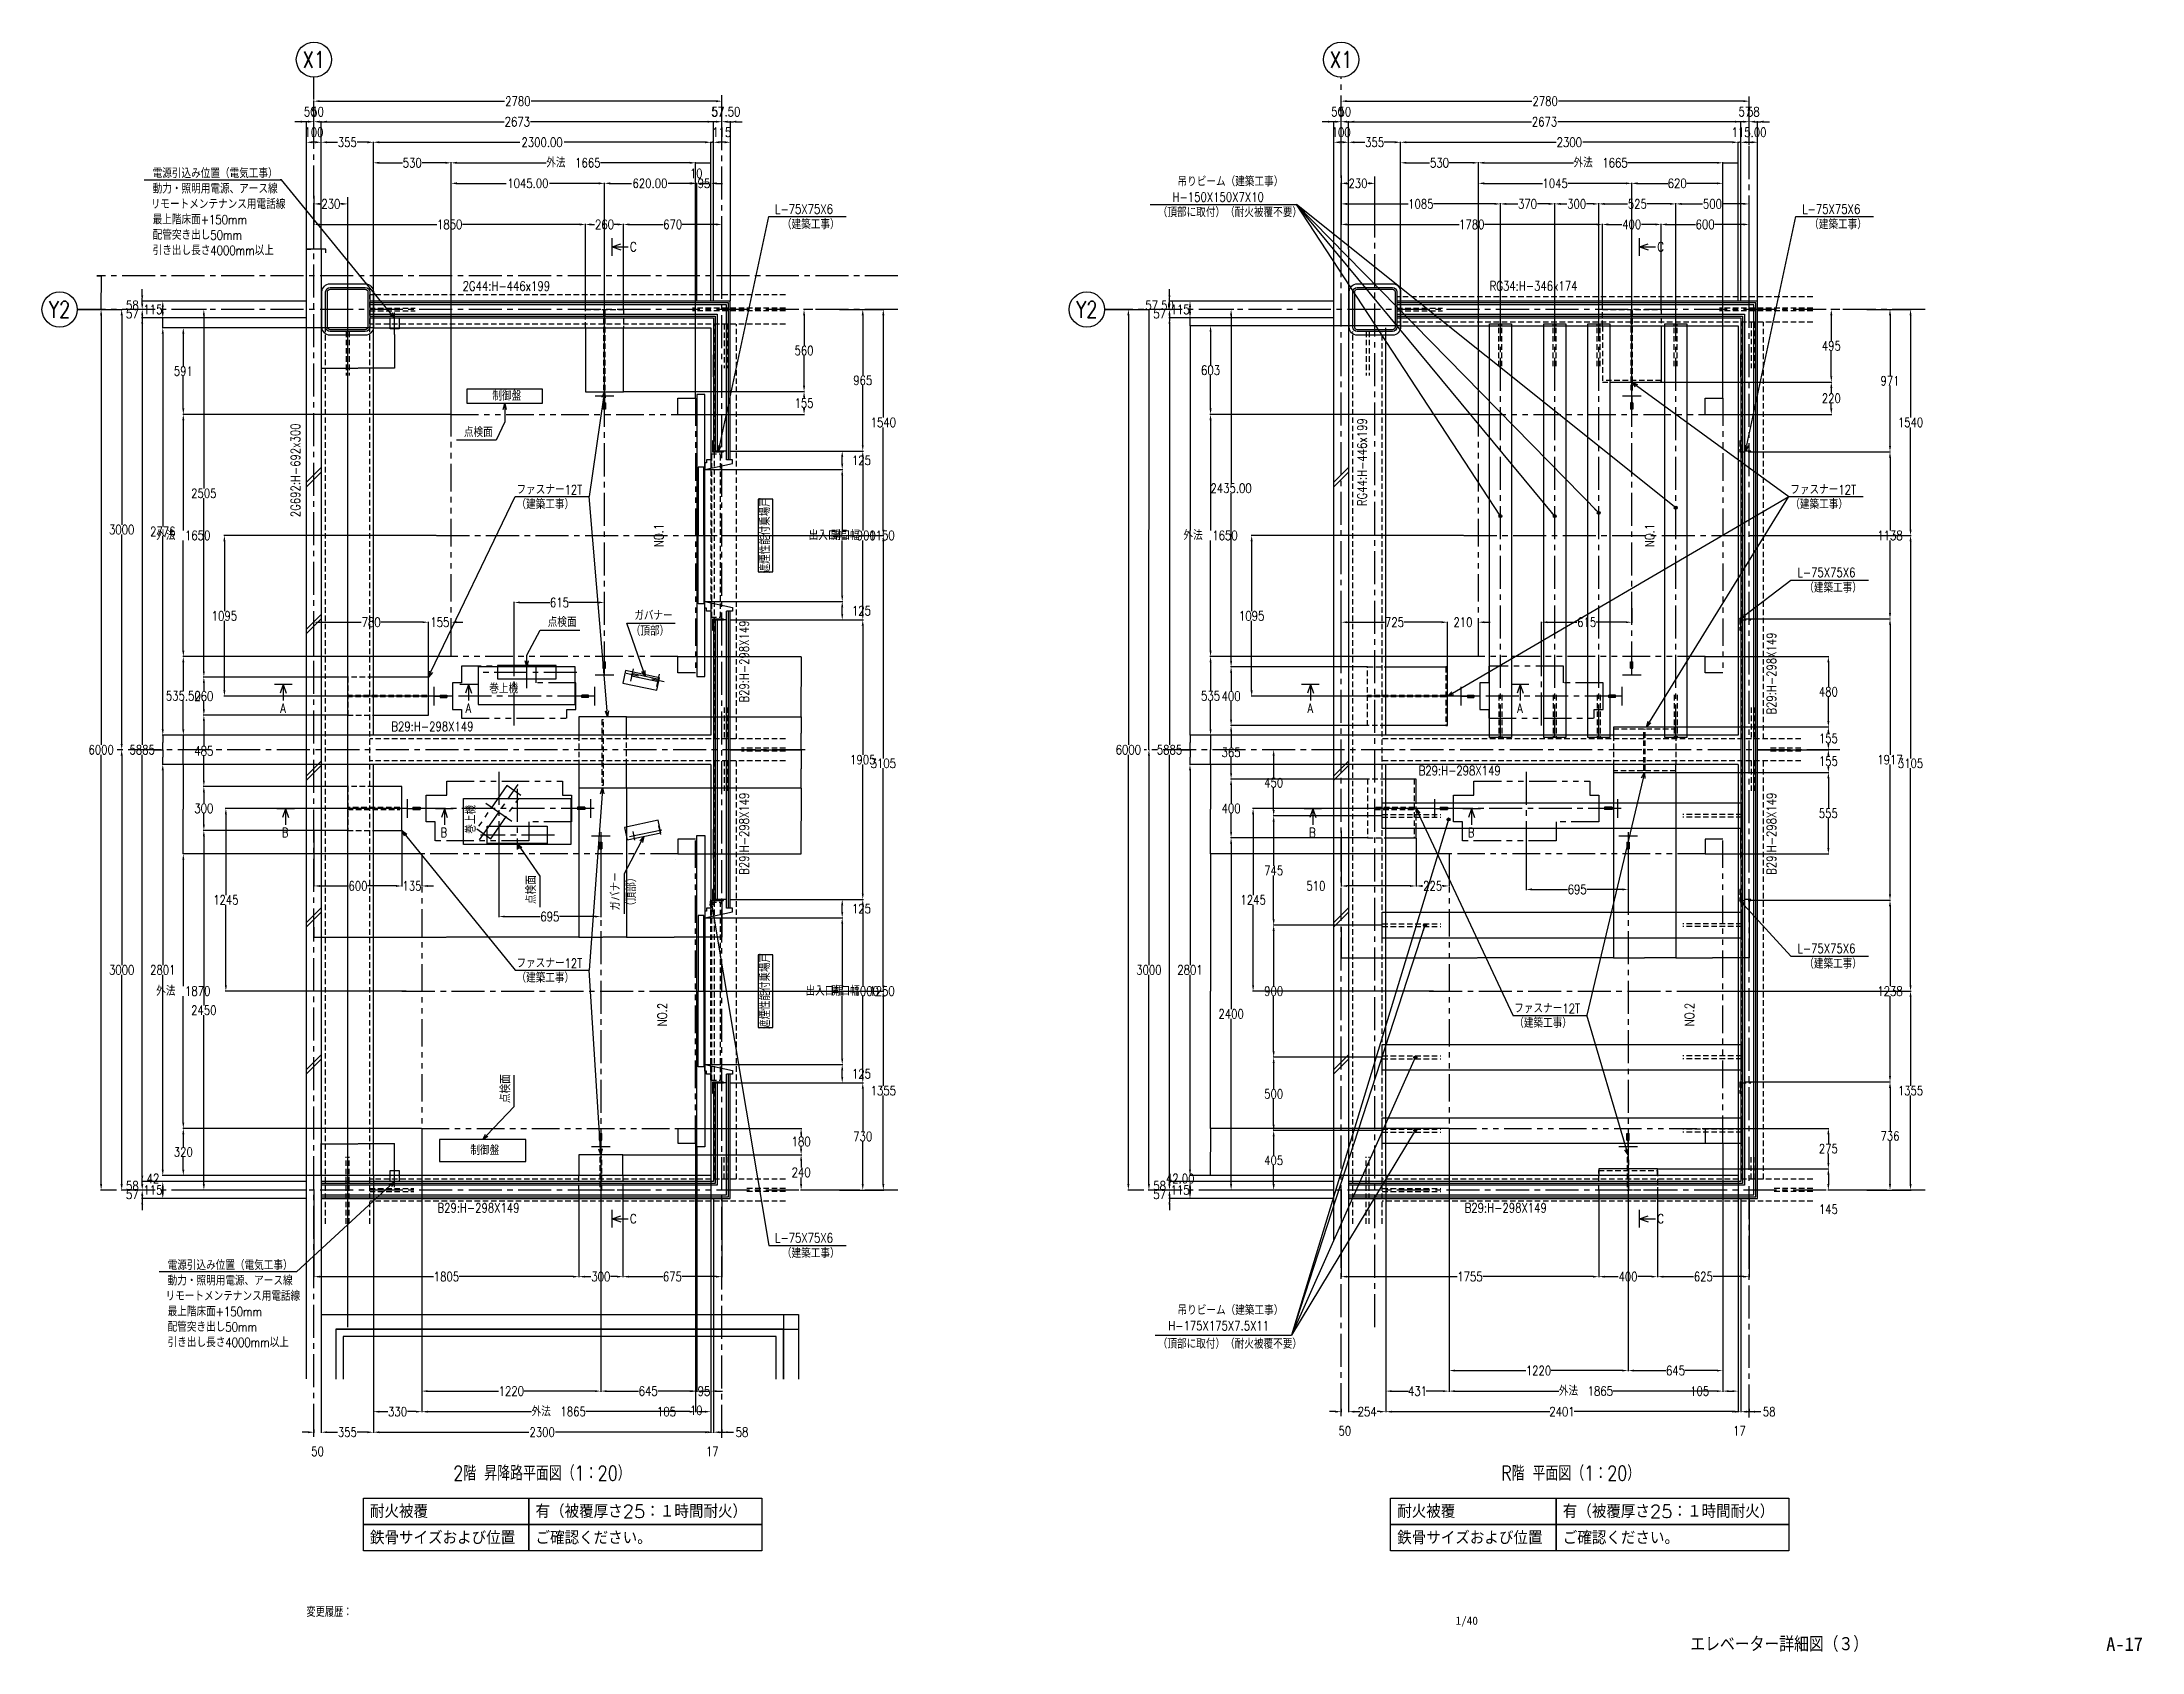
# Model space of a CAD drawing. Extents: x 1914 to 16224, y 361 to 11331.
import ezdxf
from ezdxf.enums import TextEntityAlignment as Align

# ---------------------------------------------------------------- set-up
doc = ezdxf.new("R2010")
doc.units = 0
doc.header["$LTSCALE"] = 300
doc.header["$MEASUREMENT"] = 0
for name, pattern in [('CENTER2', [1.125, 0.75, -0.125, 0.125, -0.125]), ('HIDDEN2', [0.1875, 0.125, -0.0625]), ('PHANTOM2', [1.25, 0.625, -0.125, 0.125, -0.125, 0.125, -0.125])]:
    doc.linetypes.add(name, pattern=pattern)
doc.layers.get('0').update_dxf_attribs({"linetype": 'CONTINUOUS'})
doc.layers.get('DEFPOINTS').update_dxf_attribs({"color": 8, "linetype": 'CONTINUOUS'})
for name, color, linetype in [('00-CENT', 7, 'CENTER2'), ('00-OBJE', 3, 'CONTINUOUS'), ('00-PHAN', 5, 'PHANTOM2'), ('00-TXT1', 4, 'CONTINUOUS'), ('000-EDIT-PARTS', 1, 'CONTINUOUS'), ('01-依頼工事', 7, 'CONTINUOUS'), ('01-寸法１', 6, 'CONTINUOUS'), ('01-芯', 7, 'CENTER2'), ('A_タイトル枠', 7, 'CONTINUOUS'), ('OBJE', 3, 'CONTINUOUS'), ('TEXT', 4, 'CONTINUOUS'), ('ZZ-BUILD-AXIS-T', 7, 'CENTER2'), ('ZZ-BUILD-BH', 2, 'CONTINUOUS'), ('ZZ-BUILD-BLN-T', 7, 'CONTINUOUS'), ('ZZ-BUILD-BM-HIDN', 2, 'HIDDEN2'), ('ZZ-BUILD-BM2', 2, 'CONTINUOUS'), ('ZZ-BUILD-BM2-HIDN', 2, 'HIDDEN2'), ('ZZ-BUILD-ETC', 2, 'CONTINUOUS'), ('ZZ-BUILD-MB', 3, 'CONTINUOUS'), ('ZZ-BUILD-W', 3, 'CONTINUOUS'), ('ZZ-CENT', 7, 'CENTER2'), ('ZZ-COMMENT', 6, 'CONTINUOUS'), ('ZZ-COMMENT-STL', 6, 'CONTINUOUS'), ('ZZ-DIM-COM1', 6, 'CONTINUOUS'), ('ZZ-DIM-COM2', 7, 'CONTINUOUS'), ('ZZ-HIDN', 2, 'HIDDEN2'), ('ZZ-KIKI-ALL', 7, 'CONTINUOUS'), ('ZZ-OBJE', 3, 'CONTINUOUS'), ('ZZ-PHAN', 5, 'PHANTOM2'), ('ZZ-TEXT', 4, 'CONTINUOUS'), ('ZZ-TITLE', 4, 'CONTINUOUS'), ('枠内記述', 3, 'CONTINUOUS')]:
    doc.layers.add(name, color=color, linetype=linetype)
doc.styles.add('KANSIM', font='SIMPLEX.shx', dxfattribs={"width": 0.7, "bigfont": 'extfont2.shx'})
doc.styles.add('MITOFREE', font='romans.shx', dxfattribs={"width": 0.8, "bigfont": 'extfont.shx'})
doc.styles.add('MITOH', font='romans.shx', dxfattribs={"width": 0.8, "bigfont": 'extfont.shx'})
doc.styles.get("Standard").update_dxf_attribs({"font": 'romans.shx', "width": 0.8, "bigfont": 'extfont.shx'})
doc.styles.add('ゴシック', font='MS Gothic.ttf', dxfattribs={"height": 4})
doc.dimstyles.get("Standard").update_dxf_attribs({"dimtxt": 0.18, "dimasz": 0.18, "dimexe": 0.18, "dimexo": 0.0625, "dimgap": 0.09, "dimtad": 0, "dimtih": 1, "dimtoh": 1, "dimzin": 0, "dimdsep": 46, "dimtxsty": 'MITOH', "dimcen": 0.09, "dimadec": 0, "dimazin": 0, "dimtfac": 1, "dimtofl": 0, "dimtmove": 2, "dimatfit": 3, "dimfxl": 1, "dimtolj": 1, "dimarcsym": 0})

msp = doc.modelspace()

# ---------------------------------------------------------------- texts
at = {"layer": '00-TXT1', "color": 1, "style": 'MITOFREE', "width": 0.8}
for p in [(5279.572, 5457.917), (5104.572, 4101.357)]:
    msp.add_text('点検面', height=63, rotation=90, dxfattribs=at).set_placement(p)
at = {"layer": '00-TXT1', "color": 4, "style": 'MITOFREE', "width": 0.8}
for s, p in [('ガバナー', (5854.572, 5412.437)), ('（頂部）', (5961.478, 5409.943)), ('NO.2', (6172.072, 4624.648)), ('NO.2', (13172.072, 4624.648))]:
    msp.add_text(s, height=63, rotation=90, dxfattribs=at).set_placement(p)
at = {"layer": '01-寸法１', "style": 'MITOH', "width": 0.8}
for s, p in [('ファスナー12T', (5147.22, 8249.102)), ('ファスナー12T', (13827.42, 8249.102)), ('（建築工事）', (5147.22, 8149.102)), ('（建築工事）', (13827.42, 8149.102)), ('ファスナー12T', (5147.22, 5022.621)), ('（建築工事）', (5147.22, 4922.621)), ('ファスナー12T', (11946.196, 4714.624)), ('（建築工事）', (11946.196, 4614.624))]:
    msp.add_text(s, height=63, dxfattribs=at).set_placement(p)
at = {"layer": 'A_タイトル枠', "color": 3, "width": 0.9}
msp.add_text('エレベーター詳細図（３）', height=102, dxfattribs=at).set_placement((13752.226, 414.21), align=Align.MIDDLE_CENTER)
at = {"layer": 'DEFPOINTS', "style": 'KANSIM', "width": 0.7}
msp.add_text('変更履歴：', height=64, dxfattribs=at).set_placement((3715.793, 633.413), align=Align.MIDDLE_LEFT)
at = {"layer": 'TEXT'}
for s, p in [('耐火被覆', (4148.868, 1274.468)), ('有（被覆厚さ25：１時間耐火）', (5277.118, 1274.475)), ('耐火被覆', (11148.868, 1274.468)), ('有（被覆厚さ25：１時間耐火）', (12277.118, 1274.475)), ('鉄骨サイズおよび位置', (4148.869, 1094.468)), ('ご確認ください。', (5277.119, 1094.475)), ('鉄骨サイズおよび位置', (11148.869, 1094.468)), ('ご確認ください。', (12277.119, 1094.475))]:
    msp.add_text(s, height=90, rotation=0.0002746, dxfattribs=at).set_placement(p)
at = {"layer": 'ZZ-BUILD-BLN-T', "style": 'MITOH', "width": 0.8}
for s, p in [('X1', (3767.072, 11211.137)), ('X1', (10767.072, 11211.137)), ('Y2', (2034.072, 9508.637)), ('Y2', (9034.072, 9508.637))]:
    msp.add_text(s, height=112, rotation=360, dxfattribs=at).set_placement(p, align=Align.MIDDLE_CENTER)
at = {"layer": 'ZZ-BUILD-BM2', "color": 4, "style": 'MITOH', "width": 0.8}
for s, rotation, p in [('2G44:H-446x199', 360, (5078.243, 9668.207)), ('RG34:H-346x174', 360, (12078.243, 9669.355)), ('RG44:H-446x199', 90, (10909.683, 8468.372)), ('2G692:H-692x300', 90, (3641.122, 8412.724)), ('B29:H-298X149', 90, (6698.895, 7109.865)), ('B29:H-298X149', 90, (13698.895, 7028.046)), ('B29:H-298X149', 360, (4574.65, 6667.479)), ('B29:H-298X149', 360, (11574.65, 6366.601)), ('B29:H-298X149', 90, (6698.817, 5936.609)), ('B29:H-298X149', 90, (13698.817, 5936.609)), ('B29:H-298X149', 360, (4888.555, 3387.283)), ('B29:H-298X149', 360, (11888.555, 3387.283))]:
    msp.add_text(s, height=63, rotation=rotation, dxfattribs=at).set_placement(p, align=Align.MIDDLE_CENTER)
at = {"layer": 'ZZ-COMMENT', "style": 'MITOH', "width": 0.8}
for p in [(6844.572, 7969.73), (6844.572, 4864.73)]:
    msp.add_text('遮煙性能付乗場戸', height=60, rotation=90, dxfattribs=at).set_placement(p, align=Align.MIDDLE_CENTER)
at = {"layer": 'ZZ-KIKI-ALL', "color": 4, "style": 'MITOH', "width": 0.8}
for p in [(6117.072, 7968.637), (12869.284, 7968.637)]:
    msp.add_text('NO.1', height=63, rotation=90, dxfattribs=at).set_placement(p, align=Align.MIDDLE_CENTER)
at = {"layer": '枠内記述', "linetype": 'ByBlock', "lineweight": -2, "style": 'ゴシック'}
msp.add_text('1/40', height=56, dxfattribs=at).set_placement((11546.756, 546.606))
at = {"layer": '枠内記述', "style": 'ゴシック'}
msp.add_text('A-17', height=92, dxfattribs=at).set_placement((15980.352, 368.808))

# ---------------------------------------------------------------- blocks, each defined once
blk = doc.blocks.new('*U394')
at = {"layer": '00-TXT1', "color": 4, "style": 'MITOFREE', "width": 0.8}
blk.add_text('巻上機', height=63, rotation=90, dxfattribs=at).set_placement((4933, 6139))
blk = doc.blocks.new('360Φ')
at = {"layer": '00-CENT', "color": 7, "linetype": 'CENTER2'}
for p, q in [((188, 132), (-188, -132)), ((-62, 89), (62, -89))]:
    blk.add_line(p, q, dxfattribs=at)
at = {"layer": '00-PHAN', "color": 5, "linetype": 'PHANTOM2'}
blk.add_lwpolyline([(114, 151), (181, 55), (-114, -151), (-181, -55)], close=True, dxfattribs=at)
blk = doc.blocks.new('*U395')
at = {"layer": '00-TXT1', "color": 4, "style": 'MITOFREE', "width": 0.8}
blk.add_text('制御盤', height=63, dxfattribs=at).set_placement((4898, 3950))
blk = doc.blocks.new('EL00040')
at = {"color": 3, "linetype": 'Continuous'}
for p, q in [((-89, 63.5), (-89, -63.5)), ((-89, 8), (-89, -8)), ((-44.5, 8), (0, 8)), ((-44.5, 8), (-44.5, -8)), ((0, 8), (0, -8)), ((-89, 0), (0, 0)), ((-44.5, -8), (0, -8))]:
    blk.add_line(p, q, dxfattribs=at)
blk = doc.blocks.new('EL00041')
at = {"color": 3, "linetype": 'Continuous'}
for p, q in [((-89, 63.5), (-89, -63.5)), ((-89, 8), (-89, -8)), ((-89, 0), (0, 0)), ((-51, 8), (0, 8)), ((-51, 8), (-51, -8)), ((0, 8), (0, -8)), ((-51, -8), (0, -8))]:
    blk.add_line(p, q, dxfattribs=at)
blk = doc.blocks.new('_OPEN30')
at = {"color": 0, "linetype": 'ByBlock'}
for p, q in [((-1, 0.27), (0, 0)), ((0, 0), (-1, -0.27)), ((0, 0), (-1, 0))]:
    blk.add_line(p, q, dxfattribs=at)
blk = doc.blocks.new('*U396')
at = {"layer": '00-TXT1', "color": 4, "linetype": 'Continuous'}
blk.add_lwpolyline([(6062, 6086), (5947, 5866)], dxfattribs=at)
at = {"layer": '00-TXT1', "color": 4, "linetype": 'Continuous', "xscale": 40, "yscale": 40, "zscale": 40, "rotation": 62.2969170055272}
blk.add_blockref('_OPEN30', (6081, 6121), dxfattribs=at)
blk = doc.blocks.new('*U397')
at = {"layer": '00-TXT1', "color": 1, "linetype": 'Continuous'}
blk.add_lwpolyline([(5240, 6040), (5372, 5851)], dxfattribs=at)
at = {"layer": '00-TXT1', "color": 1, "linetype": 'Continuous', "xscale": 40, "yscale": 40, "zscale": 40, "rotation": 124.9832635702894}
blk.add_blockref('_OPEN30', (5217, 6073), dxfattribs=at)
blk = doc.blocks.new('*U398')
at = {"layer": '00-TXT1', "color": 1, "linetype": 'Continuous'}
blk.add_lwpolyline([(5010, 4085), (5197, 4281)], dxfattribs=at)
at = {"layer": '00-TXT1', "color": 1, "linetype": 'Continuous', "xscale": 40, "yscale": 40, "zscale": 40, "rotation": 226.3015288529456}
blk.add_blockref('_OPEN30', (4982, 4056), dxfattribs=at)
blk = doc.blocks.new('*U399')
at = {"layer": 'ZZ-COMMENT-STL', "style": 'MITOH', "width": 0.8}
for s, p in [('L-75X75X6', (6974, 3354)), ('（建築工事）', (7021, 3249))]:
    blk.add_text(s, height=63, dxfattribs=at).set_placement(p)
blk = doc.blocks.new('*U400')
at = {"layer": 'ZZ-COMMENT-STL'}
blk.add_lwpolyline([(6543, 5652), (6931, 3334), (6941, 3334)], dxfattribs=at)
at = {"layer": 'ZZ-COMMENT-STL', "xscale": 40, "yscale": 40, "zscale": 40, "rotation": 99.48793762878815}
blk.add_blockref('_OPEN30', (6537, 5691), dxfattribs=at)
blk = doc.blocks.new('*U401')
at = {"layer": 'ZZ-COMMENT-STL', "style": 'MITOH', "width": 0.8}
for s, p in [('L-75X75X6', (6974, 10364)), ('（建築工事）', (7021, 10259))]:
    blk.add_text(s, height=63, dxfattribs=at).set_placement(p)
blk = doc.blocks.new('*U402')
at = {"layer": 'ZZ-COMMENT-STL'}
blk.add_lwpolyline([(6597, 8786), (6931, 10344), (6941, 10344)], dxfattribs=at)
at = {"layer": 'ZZ-COMMENT-STL', "xscale": 40, "yscale": 40, "zscale": 40, "rotation": 257.9162655809217}
blk.add_blockref('_OPEN30', (6589, 8746), dxfattribs=at)
blk = doc.blocks.new('*U403')
at = {"layer": 'ZZ-TEXT', "color": 4, "style": 'MITOFREE', "width": 0.8}
blk.add_text('巻上機', height=63, rotation=0, dxfattribs=at).set_placement((5027, 7096))
blk = doc.blocks.new('*U404')
at = {"layer": 'ZZ-TEXT', "style": 'MITOFREE', "width": 0.8}
blk.add_text('制御盤', height=63, rotation=360, dxfattribs=at).set_placement((5048, 9090))
blk = doc.blocks.new('*U405')
at = {"layer": 'ZZ-COMMENT', "color": 6, "style": 'MITOH', "width": 0.8}
blk.add_text('点検面', height=63, dxfattribs=at).set_placement((5425, 7549))
blk = doc.blocks.new('*U406')
at = {"layer": 'ZZ-COMMENT', "color": 6}
blk.add_lwpolyline([(5282, 7317), (5282, 7357), (5373, 7527), (5383, 7527)], dxfattribs=at)
at = {"layer": 'ZZ-COMMENT', "color": 6, "xscale": 40, "yscale": 40, "zscale": 40, "rotation": 269.9999999973945}
blk.add_blockref('_OPEN30', (5282, 7277), dxfattribs=at)
blk = doc.blocks.new('*U407')
at = {"layer": 'ZZ-COMMENT', "color": 6, "style": 'MITOH', "width": 0.8}
blk.add_text('点検面', height=63, dxfattribs=at).set_placement((4854, 8843))
blk = doc.blocks.new('*U408')
at = {"layer": 'ZZ-COMMENT', "color": 6}
blk.add_lwpolyline([(5132, 9031), (5132, 8947), (5074, 8821), (5064, 8821)], dxfattribs=at)
at = {"layer": 'ZZ-COMMENT', "color": 6, "xscale": 40, "yscale": 40, "zscale": 40, "rotation": 89.99999999833678}
blk.add_blockref('_OPEN30', (5132, 9071), dxfattribs=at)
blk = doc.blocks.new('*U409')
at = {"layer": 'ZZ-COMMENT', "color": 4, "style": 'MITOH', "width": 0.8}
for s, p in [('ガバナー', (6015, 7594)), ('（頂部）', (5991, 7489))]:
    blk.add_text(s, height=63, dxfattribs=at).set_placement(p)
blk = doc.blocks.new('*U410')
at = {"layer": 'ZZ-COMMENT', "color": 4}
blk.add_lwpolyline([(6077, 7248), (5963, 7574), (5973, 7574)], dxfattribs=at)
at = {"layer": 'ZZ-COMMENT', "color": 4, "xscale": 40, "yscale": 40, "zscale": 40, "rotation": 289.3100169128096}
blk.add_blockref('_OPEN30', (6090, 7210), dxfattribs=at)
blk = doc.blocks.new('*U411')
at = {"layer": 'ZZ-BUILD-ETC', "color": 4, "style": 'MITOH', "width": 0.8}
blk.add_text('C', height=63, rotation=360, dxfattribs=at).set_placement((5986, 10107))
blk = doc.blocks.new('*U412')
at = {"layer": 'ZZ-COMMENT', "style": 'MITOH', "width": 0.8}
for s, p in [('電源引込み位置（電気工事）', (2835, 3167)), ('リモートメンテナンス用電話線', (2821, 2957)), ('動力・照明用電源、アース線', (2835, 3062)), ('最上階床面+150mm', (2835, 2852)), ('配管突き出し50mm', (2835, 2747)), ('引き出し長さ4000mm以上', (2835, 2642))]:
    blk.add_text(s, height=63, dxfattribs=at).set_placement(p)
blk = doc.blocks.new('*U413')
at = {"layer": 'ZZ-COMMENT'}
blk.add_lwpolyline([(4352, 3742), (3713, 3155), (3703, 3155)], dxfattribs=at)
at = {"layer": 'ZZ-COMMENT', "xscale": 40, "yscale": 40, "zscale": 40, "rotation": 42.54771344324558}
blk.add_blockref('_OPEN30', (4382, 3769), dxfattribs=at)
blk = doc.blocks.new('*U414')
at = {"layer": 'ZZ-COMMENT', "style": 'MITOH', "width": 0.8}
for s, p in [('電源引込み位置（電気工事）', (2733, 10607)), ('リモートメンテナンス用電話線', (2720, 10397)), ('動力・照明用電源、アース線', (2733, 10502)), ('最上階床面+150mm', (2733, 10292)), ('配管突き出し50mm', (2733, 10187)), ('引き出し長さ4000mm以上', (2733, 10082))]:
    blk.add_text(s, height=63, dxfattribs=at).set_placement(p)
blk = doc.blocks.new('*U415')
at = {"layer": 'ZZ-COMMENT'}
blk.add_lwpolyline([(4357, 9685), (3611, 10595), (3601, 10595)], dxfattribs=at)
at = {"layer": 'ZZ-COMMENT', "xscale": 40, "yscale": 40, "zscale": 40, "rotation": 309.3265402932841}
blk.add_blockref('_OPEN30', (4382, 9654), dxfattribs=at)
blk = doc.blocks.new('*D459')
at = {"layer": 'DEFPOINTS', "color": 0, "transparency": 16777216}
for p in [(6430, 4364), (7367, 4364), (6605, 4239)]:
    blk.add_point(p, dxfattribs=at)
at = {"layer": 'ZZ-DIM-COM2', "color": 0, "lineweight": -2, "transparency": 16777216}
for p, q in [((6431, 4364), (7371, 4364)), ((7367, 4279), (7367, 4324)), ((6606, 4239), (7371, 4239))]:
    blk.add_line(p, q, dxfattribs=at)
at = {"layer": 'ZZ-DIM-COM2', "color": 0, "transparency": 16777216}
for points in [[(7360, 4324), (7374, 4324), (7367, 4364)], [(7360, 4279), (7374, 4279), (7367, 4239)]]:
    blk.add_solid(points, dxfattribs=at)
at = {"layer": 'ZZ-DIM-COM2', "color": 0, "transparency": 16777216, "insert": (7498, 4301), "char_height": 63, "attachment_point": 5, "style": 'MITOH'}
blk.add_mtext('\\A1;125', dxfattribs=at)
blk = doc.blocks.new('*D460')
at = {"layer": 'DEFPOINTS', "color": 0, "transparency": 16777216}
for p in [(6430, 5364), (7367, 5364), (6430, 4364)]:
    blk.add_point(p, dxfattribs=at)
at = {"layer": 'ZZ-DIM-COM1', "color": 0, "lineweight": -2, "transparency": 16777216}
for p, q in [((6431, 5364), (7371, 5364)), ((7367, 5324), (7367, 4897)), ((7367, 4404), (7367, 4830)), ((6431, 4364), (7371, 4364))]:
    blk.add_line(p, q, dxfattribs=at)
at = {"layer": 'ZZ-DIM-COM1', "color": 0, "transparency": 16777216}
for points in [[(7360, 5324), (7374, 5324), (7367, 5364)], [(7360, 4404), (7374, 4404), (7367, 4364)]]:
    blk.add_solid(points, dxfattribs=at)
at = {"layer": 'ZZ-DIM-COM1', "color": 0, "transparency": 16777216, "insert": (7367, 4864), "char_height": 63, "attachment_point": 5, "style": 'MITOH'}
blk.add_mtext('\\A1;出入口幅\u30001000', dxfattribs=at)
blk = doc.blocks.new('*D461')
at = {"layer": 'DEFPOINTS', "color": 0, "transparency": 16777216}
for p in [(6605, 5489), (7367, 5489), (6430, 5364)]:
    blk.add_point(p, dxfattribs=at)
at = {"layer": 'ZZ-DIM-COM2', "color": 0, "lineweight": -2, "transparency": 16777216}
for p, q in [((6606, 5489), (7371, 5489)), ((7367, 5404), (7367, 5449)), ((6431, 5364), (7371, 5364))]:
    blk.add_line(p, q, dxfattribs=at)
at = {"layer": 'ZZ-DIM-COM2', "color": 0, "transparency": 16777216}
for points in [[(7360, 5449), (7374, 5449), (7367, 5489)], [(7360, 5404), (7374, 5404), (7367, 5364)]]:
    blk.add_solid(points, dxfattribs=at)
at = {"layer": 'ZZ-DIM-COM2', "color": 0, "transparency": 16777216, "insert": (7498, 5426), "char_height": 63, "attachment_point": 5, "style": 'MITOH'}
blk.add_mtext('\\A1;125', dxfattribs=at)
blk = doc.blocks.new('*D462')
at = {"layer": 'DEFPOINTS', "color": 0, "transparency": 16777216}
for p in [(6605, 4239), (7507, 4239), (7347, 3509)]:
    blk.add_point(p, dxfattribs=at)
at = {"layer": 'ZZ-DIM-COM2', "color": 0, "lineweight": -2, "transparency": 16777216}
for p, q in [((6606, 4239), (7511, 4239)), ((7507, 4199), (7507, 3907)), ((7507, 3549), (7507, 3840)), ((7348, 3509), (7511, 3509))]:
    blk.add_line(p, q, dxfattribs=at)
at = {"layer": 'ZZ-DIM-COM2', "color": 0, "transparency": 16777216}
for points in [[(7500, 4199), (7514, 4199), (7507, 4239)], [(7500, 3549), (7514, 3549), (7507, 3509)]]:
    blk.add_solid(points, dxfattribs=at)
at = {"layer": 'ZZ-DIM-COM2', "color": 0, "transparency": 16777216, "insert": (7507, 3874), "char_height": 63, "attachment_point": 5, "style": 'MITOH'}
blk.add_mtext('\\A1;730', dxfattribs=at)
blk = doc.blocks.new('*D463')
at = {"layer": 'DEFPOINTS', "color": 0, "transparency": 16777216}
for p in [(6605, 5489), (7507, 5489), (6605, 4239)]:
    blk.add_point(p, dxfattribs=at)
at = {"layer": 'ZZ-DIM-COM2', "color": 0, "lineweight": -2, "transparency": 16777216}
for p, q in [((6606, 5489), (7511, 5489)), ((7507, 5449), (7507, 4897)), ((7507, 4279), (7507, 4830)), ((6606, 4239), (7511, 4239))]:
    blk.add_line(p, q, dxfattribs=at)
at = {"layer": 'ZZ-DIM-COM2', "color": 0, "transparency": 16777216}
for points in [[(7500, 5449), (7514, 5449), (7507, 5489)], [(7500, 4279), (7514, 4279), (7507, 4239)]]:
    blk.add_solid(points, dxfattribs=at)
at = {"layer": 'ZZ-DIM-COM2', "color": 0, "transparency": 16777216, "insert": (7507, 4864), "char_height": 63, "attachment_point": 5, "style": 'MITOH'}
blk.add_mtext('\\A1;開口幅\u30001250', dxfattribs=at)
blk = doc.blocks.new('*D464')
at = {"layer": 'DEFPOINTS', "color": 0, "transparency": 16777216}
for p in [(6605, 7394), (7507, 7394), (6605, 5489)]:
    blk.add_point(p, dxfattribs=at)
at = {"layer": 'ZZ-DIM-COM2', "color": 0, "lineweight": -2, "transparency": 16777216}
for p, q in [((6606, 7394), (7511, 7394)), ((7507, 7354), (7507, 6474)), ((7507, 5529), (7507, 6408)), ((6606, 5489), (7511, 5489))]:
    blk.add_line(p, q, dxfattribs=at)
at = {"layer": 'ZZ-DIM-COM2', "color": 0, "transparency": 16777216}
for points in [[(7500, 7354), (7514, 7354), (7507, 7394)], [(7500, 5529), (7514, 5529), (7507, 5489)]]:
    blk.add_solid(points, dxfattribs=at)
at = {"layer": 'ZZ-DIM-COM2', "color": 0, "transparency": 16777216, "insert": (7507, 6441), "char_height": 63, "attachment_point": 5, "style": 'MITOH'}
blk.add_mtext('\\A1;1905', dxfattribs=at)
blk = doc.blocks.new('*D465')
at = {"layer": 'DEFPOINTS', "color": 0, "transparency": 16777216}
for p in [(7347, 9509), (7507, 9509), (6605, 8544)]:
    blk.add_point(p, dxfattribs=at)
at = {"layer": 'ZZ-DIM-COM2', "color": 0, "lineweight": -2, "transparency": 16777216}
for p, q in [((7348, 9509), (7511, 9509)), ((7507, 9469), (7507, 9059)), ((7507, 8584), (7507, 8993)), ((6606, 8544), (7511, 8544))]:
    blk.add_line(p, q, dxfattribs=at)
at = {"layer": 'ZZ-DIM-COM2', "color": 0, "transparency": 16777216}
for points in [[(7500, 9469), (7514, 9469), (7507, 9509)], [(7500, 8584), (7514, 8584), (7507, 8544)]]:
    blk.add_solid(points, dxfattribs=at)
at = {"layer": 'ZZ-DIM-COM2', "color": 0, "transparency": 16777216, "insert": (7507, 9026), "char_height": 63, "attachment_point": 5, "style": 'MITOH'}
blk.add_mtext('\\A1;965', dxfattribs=at)
blk = doc.blocks.new('*D466')
at = {"layer": 'DEFPOINTS', "color": 0, "transparency": 16777216}
for p in [(6562, 4864), (7647, 4864), (7487, 3509)]:
    blk.add_point(p, dxfattribs=at)
at = {"layer": 'ZZ-DIM-COM1', "color": 0, "lineweight": -2, "transparency": 16777216}
for p, q in [((6563, 4864), (7651, 4864)), ((7647, 4824), (7647, 4219)), ((7647, 3549), (7647, 4153)), ((7488, 3509), (7651, 3509))]:
    blk.add_line(p, q, dxfattribs=at)
at = {"layer": 'ZZ-DIM-COM1', "color": 0, "transparency": 16777216}
for points in [[(7640, 4824), (7654, 4824), (7647, 4864)], [(7640, 3549), (7654, 3549), (7647, 3509)]]:
    blk.add_solid(points, dxfattribs=at)
at = {"layer": 'ZZ-DIM-COM1', "color": 0, "transparency": 16777216, "insert": (7647, 4186), "char_height": 63, "attachment_point": 5, "style": 'MITOH'}
blk.add_mtext('\\A1;1355', dxfattribs=at)
blk = doc.blocks.new('*D467')
at = {"layer": 'DEFPOINTS', "color": 0, "transparency": 16777216}
for p in [(6562, 7969), (7647, 7969), (6562, 4864)]:
    blk.add_point(p, dxfattribs=at)
at = {"layer": 'ZZ-DIM-COM1', "color": 0, "lineweight": -2, "transparency": 16777216}
for p, q in [((6563, 7969), (7651, 7969)), ((7647, 7929), (7647, 6449)), ((7647, 4904), (7647, 6383)), ((6563, 4864), (7651, 4864))]:
    blk.add_line(p, q, dxfattribs=at)
at = {"layer": 'ZZ-DIM-COM1', "color": 0, "transparency": 16777216}
for points in [[(7640, 7929), (7654, 7929), (7647, 7969)], [(7640, 4904), (7654, 4904), (7647, 4864)]]:
    blk.add_solid(points, dxfattribs=at)
at = {"layer": 'ZZ-DIM-COM1', "color": 0, "transparency": 16777216, "insert": (7647, 6416), "char_height": 63, "attachment_point": 5, "style": 'MITOH'}
blk.add_mtext('\\A1;3105', dxfattribs=at)
blk = doc.blocks.new('*D468')
at = {"layer": 'DEFPOINTS', "color": 0, "transparency": 16777216}
for p in [(7487, 9509), (7647, 9509), (6562, 7969)]:
    blk.add_point(p, dxfattribs=at)
at = {"layer": 'ZZ-DIM-COM1', "color": 0, "lineweight": -2, "transparency": 16777216}
for p, q in [((7488, 9509), (7651, 9509)), ((7647, 9469), (7647, 8772)), ((7647, 8009), (7647, 8705)), ((6563, 7969), (7651, 7969))]:
    blk.add_line(p, q, dxfattribs=at)
at = {"layer": 'ZZ-DIM-COM1', "color": 0, "transparency": 16777216}
for points in [[(7640, 9469), (7654, 9469), (7647, 9509)], [(7640, 8009), (7654, 8009), (7647, 7969)]]:
    blk.add_solid(points, dxfattribs=at)
at = {"layer": 'ZZ-DIM-COM1', "color": 0, "transparency": 16777216, "insert": (7647, 8739), "char_height": 63, "attachment_point": 5, "style": 'MITOH'}
blk.add_mtext('\\A1;1540', dxfattribs=at)
blk = doc.blocks.new('*D469')
at = {"layer": 'DEFPOINTS', "color": 0, "transparency": 16777216}
for p in [(2737, 3566), (3717, 3566), (3717, 3451)]:
    blk.add_point(p, dxfattribs=at)
at = {"layer": 'ZZ-DIM-COM1', "color": 0, "lineweight": -2, "transparency": 16777216}
for p, q in [((3716, 3566), (2733, 3566)), ((3716, 3451), (2733, 3451)), ((2737, 3491), (2737, 3526))]:
    blk.add_line(p, q, dxfattribs=at)
at = {"layer": 'ZZ-DIM-COM1', "color": 0, "transparency": 16777216}
for points in [[(2730, 3526), (2744, 3526), (2737, 3566)], [(2730, 3491), (2744, 3491), (2737, 3451)]]:
    blk.add_solid(points, dxfattribs=at)
at = {"layer": 'ZZ-DIM-COM1', "color": 0, "transparency": 16777216, "insert": (2670, 3509), "char_height": 63, "attachment_point": 5, "style": 'MITOH'}
blk.add_mtext('\\A1;115', dxfattribs=at)
blk = doc.blocks.new('*D470')
at = {"layer": 'DEFPOINTS', "color": 0, "transparency": 16777216}
for p in [(2737, 3608), (3717, 3608), (3717, 3566)]:
    blk.add_point(p, dxfattribs=at)
at = {"layer": 'ZZ-DIM-COM1', "color": 0, "lineweight": -2, "transparency": 16777216}
for p, q in [((3716, 3608), (2733, 3608)), ((2737, 3648), (2737, 3688)), ((3716, 3566), (2733, 3566)), ((2737, 3526), (2737, 3486))]:
    blk.add_line(p, q, dxfattribs=at)
at = {"layer": 'ZZ-DIM-COM1', "color": 0, "transparency": 16777216}
for points in [[(2730, 3648), (2744, 3648), (2737, 3608)], [(2730, 3526), (2744, 3526), (2737, 3566)]]:
    blk.add_solid(points, dxfattribs=at)
at = {"layer": 'ZZ-DIM-COM1', "color": 0, "transparency": 16777216, "insert": (2670, 3587), "char_height": 63, "attachment_point": 5, "style": 'MITOH'}
blk.add_mtext('\\A1;42', dxfattribs=at)
blk = doc.blocks.new('*D471')
at = {"layer": 'DEFPOINTS', "color": 0, "transparency": 16777216}
for p in [(2737, 9566), (3717, 9566), (3717, 9451)]:
    blk.add_point(p, dxfattribs=at)
at = {"layer": 'ZZ-DIM-COM1', "color": 0, "lineweight": -2, "transparency": 16777216}
for p, q in [((3716, 9566), (2733, 9566)), ((3716, 9451), (2733, 9451)), ((2737, 9491), (2737, 9526))]:
    blk.add_line(p, q, dxfattribs=at)
at = {"layer": 'ZZ-DIM-COM1', "color": 0, "transparency": 16777216}
for points in [[(2730, 9526), (2744, 9526), (2737, 9566)], [(2730, 9491), (2744, 9491), (2737, 9451)]]:
    blk.add_solid(points, dxfattribs=at)
at = {"layer": 'ZZ-DIM-COM1', "color": 0, "transparency": 16777216, "insert": (2670, 9509), "char_height": 63, "attachment_point": 5, "style": 'MITOH'}
blk.add_mtext('\\A1;115', dxfattribs=at)
blk = doc.blocks.new('*D472')
at = {"layer": 'DEFPOINTS', "color": 0, "transparency": 16777216}
for p in [(5617, 10088), (5617, 9509), (5877, 9509)]:
    blk.add_point(p, dxfattribs=at)
at = {"layer": 'ZZ-DIM-COM2', "color": 0, "lineweight": -2, "transparency": 16777216}
for p, q in [((5617, 9510), (5617, 10092)), ((5657, 10088), (5680, 10088)), ((5837, 10088), (5814, 10088)), ((5877, 9510), (5877, 10092))]:
    blk.add_line(p, q, dxfattribs=at)
at = {"layer": 'ZZ-DIM-COM2', "color": 0, "transparency": 16777216}
for points in [[(5657, 10095), (5657, 10081), (5617, 10088)], [(5837, 10095), (5837, 10081), (5877, 10088)]]:
    blk.add_solid(points, dxfattribs=at)
at = {"layer": 'ZZ-DIM-COM2', "color": 0, "transparency": 16777216, "insert": (5747, 10088), "char_height": 63, "attachment_point": 5, "style": 'MITOH'}
blk.add_mtext('\\A1;260', dxfattribs=at)
blk = doc.blocks.new('*D473')
at = {"layer": 'DEFPOINTS', "color": 0, "transparency": 16777216}
for p in [(6430, 7519), (7367, 7519), (6605, 7394)]:
    blk.add_point(p, dxfattribs=at)
at = {"layer": 'ZZ-DIM-COM2', "color": 0, "lineweight": -2, "transparency": 16777216}
for p, q in [((6431, 7519), (7371, 7519)), ((7367, 7434), (7367, 7479)), ((6606, 7394), (7371, 7394))]:
    blk.add_line(p, q, dxfattribs=at)
at = {"layer": 'ZZ-DIM-COM2', "color": 0, "transparency": 16777216}
for points in [[(7360, 7479), (7374, 7479), (7367, 7519)], [(7360, 7434), (7374, 7434), (7367, 7394)]]:
    blk.add_solid(points, dxfattribs=at)
at = {"layer": 'ZZ-DIM-COM2', "color": 0, "transparency": 16777216, "insert": (7498, 7456), "char_height": 63, "attachment_point": 5, "style": 'MITOH'}
blk.add_mtext('\\A1;125', dxfattribs=at)
blk = doc.blocks.new('*D474')
at = {"layer": 'DEFPOINTS', "color": 0, "transparency": 16777216}
for p in [(6430, 8419), (7367, 8419), (6430, 7519)]:
    blk.add_point(p, dxfattribs=at)
at = {"layer": 'ZZ-DIM-COM1', "color": 0, "lineweight": -2, "transparency": 16777216}
for p, q in [((6431, 8419), (7371, 8419)), ((7367, 8379), (7367, 8002)), ((7367, 7559), (7367, 7935)), ((6431, 7519), (7371, 7519))]:
    blk.add_line(p, q, dxfattribs=at)
at = {"layer": 'ZZ-DIM-COM1', "color": 0, "transparency": 16777216}
for points in [[(7360, 8379), (7374, 8379), (7367, 8419)], [(7360, 7559), (7374, 7559), (7367, 7519)]]:
    blk.add_solid(points, dxfattribs=at)
at = {"layer": 'ZZ-DIM-COM1', "color": 0, "transparency": 16777216, "insert": (7367, 7969), "char_height": 63, "attachment_point": 5, "style": 'MITOH'}
blk.add_mtext('\\A1;出入口幅\u3000900', dxfattribs=at)
blk = doc.blocks.new('*D475')
at = {"layer": 'DEFPOINTS', "color": 0, "transparency": 16777216}
for p in [(6605, 8544), (7367, 8544), (6430, 8419)]:
    blk.add_point(p, dxfattribs=at)
at = {"layer": 'ZZ-DIM-COM2', "color": 0, "lineweight": -2, "transparency": 16777216}
for p, q in [((6606, 8544), (7371, 8544)), ((7367, 8459), (7367, 8504)), ((6431, 8419), (7371, 8419))]:
    blk.add_line(p, q, dxfattribs=at)
at = {"layer": 'ZZ-DIM-COM2', "color": 0, "transparency": 16777216}
for points in [[(7360, 8504), (7374, 8504), (7367, 8544)], [(7360, 8459), (7374, 8459), (7367, 8419)]]:
    blk.add_solid(points, dxfattribs=at)
at = {"layer": 'ZZ-DIM-COM2', "color": 0, "transparency": 16777216, "insert": (7498, 8481), "char_height": 63, "attachment_point": 5, "style": 'MITOH'}
blk.add_mtext('\\A1;125', dxfattribs=at)
blk = doc.blocks.new('*D476')
at = {"layer": 'DEFPOINTS', "color": 0, "transparency": 16777216}
for p in [(6605, 8544), (7507, 8544), (6605, 7394)]:
    blk.add_point(p, dxfattribs=at)
at = {"layer": 'ZZ-DIM-COM2', "color": 0, "lineweight": -2, "transparency": 16777216}
for p, q in [((6606, 8544), (7511, 8544)), ((7507, 8504), (7507, 8002)), ((7507, 7434), (7507, 7935)), ((6606, 7394), (7511, 7394))]:
    blk.add_line(p, q, dxfattribs=at)
at = {"layer": 'ZZ-DIM-COM2', "color": 0, "transparency": 16777216}
for points in [[(7500, 8504), (7514, 8504), (7507, 8544)], [(7500, 7434), (7514, 7434), (7507, 7394)]]:
    blk.add_solid(points, dxfattribs=at)
at = {"layer": 'ZZ-DIM-COM2', "color": 0, "transparency": 16777216, "insert": (7507, 7969), "char_height": 63, "attachment_point": 5, "style": 'MITOH'}
blk.add_mtext('\\A1;開口幅\u30001150', dxfattribs=at)
blk = doc.blocks.new('*D477')
at = {"layer": 'DEFPOINTS', "color": 0, "transparency": 16777216}
for p in [(6377, 10368), (6377, 9566), (6472, 9566)]:
    blk.add_point(p, dxfattribs=at)
at = {"layer": 'ZZ-DIM-COM1', "color": 0, "lineweight": -2, "transparency": 16777216}
for p, q in [((6337, 10368), (6297, 10368)), ((6377, 9567), (6377, 10372)), ((6472, 9567), (6472, 10372)), ((6512, 10368), (6552, 10368))]:
    blk.add_line(p, q, dxfattribs=at)
at = {"layer": 'ZZ-DIM-COM1', "color": 0, "transparency": 16777216}
for points in [[(6337, 10375), (6337, 10361), (6377, 10368)], [(6512, 10375), (6512, 10361), (6472, 10368)]]:
    blk.add_solid(points, dxfattribs=at)
at = {"layer": 'ZZ-DIM-COM1', "color": 0, "transparency": 16777216, "insert": (6425, 10368), "char_height": 63, "attachment_point": 5, "style": 'MITOH'}
blk.add_mtext('\\A1;95', dxfattribs=at)
blk = doc.blocks.new('*D478')
at = {"layer": 'DEFPOINTS', "color": 0, "transparency": 16777216}
for p in [(6367, 10368), (6367, 9566), (6377, 9566)]:
    blk.add_point(p, dxfattribs=at)
at = {"layer": 'ZZ-DIM-COM1', "color": 0, "lineweight": -2, "transparency": 16777216}
for p, q in [((6327, 10368), (6287, 10368)), ((6367, 9567), (6367, 10372)), ((6377, 9567), (6377, 10372)), ((6417, 10368), (6457, 10368))]:
    blk.add_line(p, q, dxfattribs=at)
at = {"layer": 'ZZ-DIM-COM1', "color": 0, "transparency": 16777216}
for points in [[(6327, 10375), (6327, 10361), (6367, 10368)], [(6417, 10375), (6417, 10361), (6377, 10368)]]:
    blk.add_solid(points, dxfattribs=at)
at = {"layer": 'ZZ-DIM-COM1', "color": 0, "transparency": 16777216, "insert": (6372, 10436), "char_height": 63, "attachment_point": 5, "style": 'MITOH'}
blk.add_mtext('\\A1;10', dxfattribs=at)
blk = doc.blocks.new('*D479')
at = {"layer": 'DEFPOINTS', "color": 0, "transparency": 16777216}
for p in [(5747, 10368), (6367, 9566), (5747, 8916)]:
    blk.add_point(p, dxfattribs=at)
at = {"layer": 'ZZ-DIM-COM2', "color": 0, "lineweight": -2, "transparency": 16777216}
for p, q in [((5747, 8917), (5747, 10372)), ((5787, 10368), (5932, 10368)), ((6327, 10368), (6182, 10368)), ((6367, 9567), (6367, 10372))]:
    blk.add_line(p, q, dxfattribs=at)
at = {"layer": 'ZZ-DIM-COM2', "color": 0, "transparency": 16777216}
for points in [[(5787, 10375), (5787, 10361), (5747, 10368)], [(6327, 10375), (6327, 10361), (6367, 10368)]]:
    blk.add_solid(points, dxfattribs=at)
at = {"layer": 'ZZ-DIM-COM2', "color": 0, "transparency": 16777216, "insert": (6057, 10368), "char_height": 63, "attachment_point": 5, "style": 'MITOH'}
blk.add_mtext('\\A1;620.00', dxfattribs=at)
blk = doc.blocks.new('*D480')
at = {"layer": 'DEFPOINTS', "color": 0, "transparency": 16777216}
for p in [(4702, 10368), (4702, 9566), (5747, 8916)]:
    blk.add_point(p, dxfattribs=at)
at = {"layer": 'ZZ-DIM-COM2', "color": 0, "lineweight": -2, "transparency": 16777216}
for p, q in [((4702, 9567), (4702, 10372)), ((4742, 10368), (5078, 10368)), ((5707, 10368), (5372, 10368)), ((5747, 8917), (5747, 10372))]:
    blk.add_line(p, q, dxfattribs=at)
at = {"layer": 'ZZ-DIM-COM2', "color": 0, "transparency": 16777216}
for points in [[(4742, 10375), (4742, 10361), (4702, 10368)], [(5707, 10375), (5707, 10361), (5747, 10368)]]:
    blk.add_solid(points, dxfattribs=at)
at = {"layer": 'ZZ-DIM-COM2', "color": 0, "transparency": 16777216, "insert": (5225, 10368), "char_height": 63, "attachment_point": 5, "style": 'MITOH'}
blk.add_mtext('\\A1;1045.00', dxfattribs=at)
blk = doc.blocks.new('*D481')
at = {"layer": 'DEFPOINTS', "color": 0, "transparency": 16777216}
for p in [(6472, 10508), (6472, 9566), (6367, 8904)]:
    blk.add_point(p, dxfattribs=at)
at = {"layer": 'ZZ-DIM-COM1', "color": 190, "lineweight": -2, "transparency": 16777216}
for p, q in [((6367, 8904), (6367, 10508)), ((6367, 10508), (6472, 10508)), ((6472, 9566), (6472, 10508))]:
    blk.add_line(p, q, dxfattribs=at)
at = {"layer": 'ZZ-DIM-COM1', "color": 190, "transparency": 16777216}
for points in [[(6367, 10508), (6367, 10508), (6367, 10508)], [(6472, 10508), (6472, 10508), (6472, 10508)]]:
    blk.add_solid(points, dxfattribs=at)
at = {"layer": 'ZZ-DIM-COM1', "color": 190, "transparency": 16777216, "insert": (6246, 10508), "char_height": 0.18, "attachment_point": 5, "style": 'MITOH'}
blk.add_mtext('\\A1;105.00', dxfattribs=at)
blk = doc.blocks.new('*D482')
at = {"layer": 'DEFPOINTS', "color": 0, "transparency": 16777216}
for p in [(4702, 10508), (6367, 8904), (4702, 8794)]:
    blk.add_point(p, dxfattribs=at)
at = {"layer": 'ZZ-DIM-COM1', "color": 0, "lineweight": -2, "transparency": 16777216}
for p, q in [((4702, 8795), (4702, 10512)), ((4742, 10508), (5350, 10508)), ((6327, 10508), (5719, 10508)), ((6367, 8905), (6367, 10512))]:
    blk.add_line(p, q, dxfattribs=at)
at = {"layer": 'ZZ-DIM-COM1', "color": 0, "transparency": 16777216}
for points in [[(4742, 10515), (4742, 10501), (4702, 10508)], [(6327, 10515), (6327, 10501), (6367, 10508)]]:
    blk.add_solid(points, dxfattribs=at)
at = {"layer": 'ZZ-DIM-COM1', "color": 0, "transparency": 16777216, "insert": (5535, 10508), "char_height": 63, "attachment_point": 5, "style": 'MITOH'}
blk.add_mtext('\\A1;外法\u30001665', dxfattribs=at)
blk = doc.blocks.new('*D483')
at = {"layer": 'DEFPOINTS', "color": 0, "transparency": 16777216}
for p in [(4172, 10508), (4172, 9384), (4702, 8794)]:
    blk.add_point(p, dxfattribs=at)
at = {"layer": 'ZZ-DIM-COM1', "color": 0, "lineweight": -2, "transparency": 16777216}
for p, q in [((4172, 9385), (4172, 10512)), ((4212, 10508), (4370, 10508)), ((4662, 10508), (4504, 10508)), ((4702, 8795), (4702, 10512))]:
    blk.add_line(p, q, dxfattribs=at)
at = {"layer": 'ZZ-DIM-COM1', "color": 0, "transparency": 16777216}
for points in [[(4212, 10515), (4212, 10501), (4172, 10508)], [(4662, 10515), (4662, 10501), (4702, 10508)]]:
    blk.add_solid(points, dxfattribs=at)
at = {"layer": 'ZZ-DIM-COM1', "color": 0, "transparency": 16777216, "insert": (4437, 10508), "char_height": 63, "attachment_point": 5, "style": 'MITOH'}
blk.add_mtext('\\A1;530', dxfattribs=at)
blk = doc.blocks.new('*D484')
at = {"layer": 'DEFPOINTS', "color": 0, "transparency": 16777216}
for p in [(6490, 10648), (6490, 9566), (6605, 9566)]:
    blk.add_point(p, dxfattribs=at)
at = {"layer": 'ZZ-DIM-COM1', "color": 0, "lineweight": -2, "transparency": 16777216}
for p, q in [((6490, 9567), (6490, 10652)), ((6565, 10648), (6530, 10648)), ((6605, 9567), (6605, 10652))]:
    blk.add_line(p, q, dxfattribs=at)
at = {"layer": 'ZZ-DIM-COM1', "color": 0, "transparency": 16777216}
for points in [[(6530, 10655), (6530, 10641), (6490, 10648)], [(6565, 10655), (6565, 10641), (6605, 10648)]]:
    blk.add_solid(points, dxfattribs=at)
at = {"layer": 'ZZ-DIM-COM1', "color": 0, "transparency": 16777216, "insert": (6547, 10716), "char_height": 63, "attachment_point": 5, "style": 'MITOH'}
blk.add_mtext('\\A1;115', dxfattribs=at)
blk = doc.blocks.new('*D485')
at = {"layer": 'DEFPOINTS', "color": 0, "transparency": 16777216}
for p in [(4172, 10648), (6472, 9566), (4172, 9384)]:
    blk.add_point(p, dxfattribs=at)
at = {"layer": 'ZZ-DIM-COM1', "color": 0, "lineweight": -2, "transparency": 16777216}
for p, q in [((4172, 9385), (4172, 10652)), ((4212, 10648), (5171, 10648)), ((6432, 10648), (5473, 10648)), ((6472, 9567), (6472, 10652))]:
    blk.add_line(p, q, dxfattribs=at)
at = {"layer": 'ZZ-DIM-COM1', "color": 0, "transparency": 16777216}
for points in [[(4212, 10655), (4212, 10641), (4172, 10648)], [(6432, 10655), (6432, 10641), (6472, 10648)]]:
    blk.add_solid(points, dxfattribs=at)
at = {"layer": 'ZZ-DIM-COM1', "color": 0, "transparency": 16777216, "insert": (5322, 10648), "char_height": 63, "attachment_point": 5, "style": 'MITOH'}
blk.add_mtext('\\A1;2300.00', dxfattribs=at)
blk = doc.blocks.new('*D486')
at = {"layer": 'DEFPOINTS', "color": 0, "transparency": 16777216}
for p in [(3817, 10648), (3817, 9919), (4172, 9384)]:
    blk.add_point(p, dxfattribs=at)
at = {"layer": 'ZZ-DIM-COM1', "color": 0, "lineweight": -2, "transparency": 16777216}
for p, q in [((3817, 9920), (3817, 10652)), ((3857, 10648), (3928, 10648)), ((4132, 10648), (4061, 10648)), ((4172, 9385), (4172, 10652))]:
    blk.add_line(p, q, dxfattribs=at)
at = {"layer": 'ZZ-DIM-COM1', "color": 0, "transparency": 16777216}
for points in [[(3857, 10655), (3857, 10641), (3817, 10648)], [(4132, 10655), (4132, 10641), (4172, 10648)]]:
    blk.add_solid(points, dxfattribs=at)
at = {"layer": 'ZZ-DIM-COM1', "color": 0, "transparency": 16777216, "insert": (3995, 10648), "char_height": 63, "attachment_point": 5, "style": 'MITOH'}
blk.add_mtext('\\A1;355', dxfattribs=at)
blk = doc.blocks.new('*D487')
at = {"layer": 'DEFPOINTS', "color": 0, "transparency": 16777216}
for p in [(3717, 10648), (3717, 9919), (3817, 9919)]:
    blk.add_point(p, dxfattribs=at)
at = {"layer": 'ZZ-DIM-COM1', "color": 0, "lineweight": -2, "transparency": 16777216}
for p, q in [((3717, 9920), (3717, 10652)), ((3777, 10648), (3757, 10648)), ((3817, 9920), (3817, 10652))]:
    blk.add_line(p, q, dxfattribs=at)
at = {"layer": 'ZZ-DIM-COM1', "color": 0, "transparency": 16777216}
for points in [[(3757, 10655), (3757, 10641), (3717, 10648)], [(3777, 10655), (3777, 10641), (3817, 10648)]]:
    blk.add_solid(points, dxfattribs=at)
at = {"layer": 'ZZ-DIM-COM1', "color": 0, "transparency": 16777216, "insert": (3767, 10716), "char_height": 63, "attachment_point": 5, "style": 'MITOH'}
blk.add_mtext('\\A1;100', dxfattribs=at)
blk = doc.blocks.new('*D488')
at = {"layer": 'DEFPOINTS', "color": 0, "transparency": 16777216}
for p in [(6547, 10788), (6547, 10628), (6605, 9566)]:
    blk.add_point(p, dxfattribs=at)
at = {"layer": 'ZZ-DIM-COM2', "color": 0, "lineweight": -2, "transparency": 16777216}
for p, q in [((6507, 10788), (6467, 10788)), ((6547, 10629), (6547, 10792)), ((6605, 9567), (6605, 10792)), ((6645, 10788), (6685, 10788))]:
    blk.add_line(p, q, dxfattribs=at)
at = {"layer": 'ZZ-DIM-COM2', "color": 0, "transparency": 16777216}
for points in [[(6507, 10795), (6507, 10781), (6547, 10788)], [(6645, 10795), (6645, 10781), (6605, 10788)]]:
    blk.add_solid(points, dxfattribs=at)
at = {"layer": 'ZZ-DIM-COM2', "color": 0, "transparency": 16777216, "insert": (6576, 10856), "char_height": 63, "attachment_point": 5, "style": 'MITOH'}
blk.add_mtext('\\A1;57.50', dxfattribs=at)
blk = doc.blocks.new('*D489')
at = {"layer": 'DEFPOINTS', "color": 0, "transparency": 16777216}
for p in [(6490, 10788), (6547, 10628), (6490, 9566)]:
    blk.add_point(p, dxfattribs=at)
at = {"layer": 'ZZ-DIM-COM1', "color": 0, "lineweight": -2, "transparency": 16777216}
for p, q in [((6450, 10788), (6410, 10788)), ((6490, 9567), (6490, 10792)), ((6547, 10629), (6547, 10792)), ((6587, 10788), (6627, 10788))]:
    blk.add_line(p, q, dxfattribs=at)
at = {"layer": 'ZZ-DIM-COM1', "color": 0, "transparency": 16777216}
for points in [[(6450, 10795), (6450, 10781), (6490, 10788)], [(6587, 10795), (6587, 10781), (6547, 10788)]]:
    blk.add_solid(points, dxfattribs=at)
at = {"layer": 'ZZ-DIM-COM1', "color": 0, "transparency": 16777216, "insert": (6518, 10856), "char_height": 63, "attachment_point": 5, "style": 'MITOH'}
blk.add_mtext('\\A1;57', dxfattribs=at)
blk = doc.blocks.new('*D490')
at = {"layer": 'DEFPOINTS', "color": 0, "transparency": 16777216}
for p in [(3817, 10788), (3817, 9919), (6490, 9566)]:
    blk.add_point(p, dxfattribs=at)
at = {"layer": 'ZZ-DIM-COM1', "color": 0, "lineweight": -2, "transparency": 16777216}
for p, q in [((3817, 9920), (3817, 10792)), ((3857, 10788), (5063, 10788)), ((6450, 10788), (5244, 10788)), ((6490, 9567), (6490, 10792))]:
    blk.add_line(p, q, dxfattribs=at)
at = {"layer": 'ZZ-DIM-COM1', "color": 0, "transparency": 16777216}
for points in [[(3857, 10795), (3857, 10781), (3817, 10788)], [(6450, 10795), (6450, 10781), (6490, 10788)]]:
    blk.add_solid(points, dxfattribs=at)
at = {"layer": 'ZZ-DIM-COM1', "color": 0, "transparency": 16777216, "insert": (5153, 10788), "char_height": 63, "attachment_point": 5, "style": 'MITOH'}
blk.add_mtext('\\A1;2673', dxfattribs=at)
blk = doc.blocks.new('*D491')
at = {"layer": 'DEFPOINTS', "color": 0, "transparency": 16777216}
for p in [(3767, 10788), (3767, 10628), (3817, 9919)]:
    blk.add_point(p, dxfattribs=at)
at = {"layer": 'ZZ-DIM-COM1', "color": 0, "lineweight": -2, "transparency": 16777216}
for p, q in [((3727, 10788), (3687, 10788)), ((3767, 10629), (3767, 10792)), ((3817, 9920), (3817, 10792)), ((3857, 10788), (3897, 10788))]:
    blk.add_line(p, q, dxfattribs=at)
at = {"layer": 'ZZ-DIM-COM1', "color": 0, "transparency": 16777216}
for points in [[(3727, 10795), (3727, 10781), (3767, 10788)], [(3857, 10795), (3857, 10781), (3817, 10788)]]:
    blk.add_solid(points, dxfattribs=at)
at = {"layer": 'ZZ-DIM-COM1', "color": 0, "transparency": 16777216, "insert": (3792, 10856), "char_height": 63, "attachment_point": 5, "style": 'MITOH'}
blk.add_mtext('\\A1;50', dxfattribs=at)
blk = doc.blocks.new('*D492')
at = {"layer": 'DEFPOINTS', "color": 0, "transparency": 16777216}
for p in [(3717, 10788), (3767, 10628), (3717, 9919)]:
    blk.add_point(p, dxfattribs=at)
at = {"layer": 'ZZ-DIM-COM1', "color": 0, "lineweight": -2, "transparency": 16777216}
for p, q in [((3677, 10788), (3637, 10788)), ((3717, 9920), (3717, 10792)), ((3767, 10629), (3767, 10792)), ((3807, 10788), (3847, 10788))]:
    blk.add_line(p, q, dxfattribs=at)
at = {"layer": 'ZZ-DIM-COM1', "color": 0, "transparency": 16777216}
for points in [[(3677, 10795), (3677, 10781), (3717, 10788)], [(3807, 10795), (3807, 10781), (3767, 10788)]]:
    blk.add_solid(points, dxfattribs=at)
at = {"layer": 'ZZ-DIM-COM1', "color": 0, "transparency": 16777216, "insert": (3742, 10856), "char_height": 63, "attachment_point": 5, "style": 'MITOH'}
blk.add_mtext('\\A1;50', dxfattribs=at)
blk = doc.blocks.new('*D493')
at = {"layer": 'DEFPOINTS', "color": 0, "transparency": 16777216}
for p in [(3767, 10928), (3767, 10768), (6547, 10768)]:
    blk.add_point(p, dxfattribs=at)
at = {"layer": 'ZZ-DIM-COM1', "color": 0, "lineweight": -2, "transparency": 16777216}
for p, q in [((3767, 10769), (3767, 10932)), ((3807, 10928), (5066, 10928)), ((6507, 10928), (5248, 10928)), ((6547, 10769), (6547, 10932))]:
    blk.add_line(p, q, dxfattribs=at)
at = {"layer": 'ZZ-DIM-COM1', "color": 0, "transparency": 16777216}
for points in [[(3807, 10935), (3807, 10921), (3767, 10928)], [(6507, 10935), (6507, 10921), (6547, 10928)]]:
    blk.add_solid(points, dxfattribs=at)
at = {"layer": 'ZZ-DIM-COM1', "color": 0, "transparency": 16777216, "insert": (5157, 10928), "char_height": 63, "attachment_point": 5, "style": 'MITOH'}
blk.add_mtext('\\A1;2780', dxfattribs=at)
blk = doc.blocks.new('*D494')
at = {"layer": 'DEFPOINTS', "color": 0, "transparency": 16777216}
for p in [(2877, 7144), (4702, 7144), (4147, 6608)]:
    blk.add_point(p, dxfattribs=at)
at = {"layer": 'ZZ-DIM-COM1', "color": 190, "lineweight": -2, "transparency": 16777216}
for p, q in [((4701, 7144), (2873, 7144)), ((2877, 7104), (2877, 6909)), ((2877, 6648), (2877, 6843)), ((4146, 6608), (2873, 6608))]:
    blk.add_line(p, q, dxfattribs=at)
at = {"layer": 'ZZ-DIM-COM1', "color": 190, "transparency": 16777216}
for points in [[(2870, 7104), (2884, 7104), (2877, 7144)], [(2870, 6648), (2884, 6648), (2877, 6608)]]:
    blk.add_solid(points, dxfattribs=at)
at = {"layer": 'ZZ-DIM-COM1', "color": 190, "transparency": 16777216, "insert": (2877, 6876), "char_height": 63, "attachment_point": 5, "style": 'MITOH'}
blk.add_mtext('\\A1;535.50', dxfattribs=at)
blk = doc.blocks.new('*D495')
at = {"layer": 'DEFPOINTS', "color": 0, "transparency": 16777216}
for p in [(2877, 8794), (4702, 8794), (4702, 7144)]:
    blk.add_point(p, dxfattribs=at)
at = {"layer": 'ZZ-DIM-COM1', "color": 0, "lineweight": -2, "transparency": 16777216}
for p, q in [((4701, 8794), (2873, 8794)), ((2877, 8754), (2877, 8002)), ((2877, 7184), (2877, 7935)), ((4701, 7144), (2873, 7144))]:
    blk.add_line(p, q, dxfattribs=at)
at = {"layer": 'ZZ-DIM-COM1', "color": 0, "transparency": 16777216}
for points in [[(2870, 8754), (2884, 8754), (2877, 8794)], [(2870, 7184), (2884, 7184), (2877, 7144)]]:
    blk.add_solid(points, dxfattribs=at)
at = {"layer": 'ZZ-DIM-COM1', "color": 0, "transparency": 16777216, "insert": (2877, 7969), "char_height": 63, "attachment_point": 5, "style": 'MITOH'}
blk.add_mtext('\\A1;外法\u30001650', dxfattribs=at)
blk = doc.blocks.new('*D496')
at = {"layer": 'DEFPOINTS', "color": 0, "transparency": 16777216}
for p in [(2877, 9384), (4172, 9384), (4702, 8794)]:
    blk.add_point(p, dxfattribs=at)
at = {"layer": 'ZZ-DIM-COM1', "color": 0, "lineweight": -2, "transparency": 16777216}
for p, q in [((4171, 9384), (2873, 9384)), ((2877, 9344), (2877, 9122)), ((2877, 8834), (2877, 9056)), ((4701, 8794), (2873, 8794))]:
    blk.add_line(p, q, dxfattribs=at)
at = {"layer": 'ZZ-DIM-COM1', "color": 0, "transparency": 16777216}
for points in [[(2870, 9344), (2884, 9344), (2877, 9384)], [(2870, 8834), (2884, 8834), (2877, 8794)]]:
    blk.add_solid(points, dxfattribs=at)
at = {"layer": 'ZZ-DIM-COM1', "color": 0, "transparency": 16777216, "insert": (2877, 9089), "char_height": 63, "attachment_point": 5, "style": 'MITOH'}
blk.add_mtext('\\A1;591', dxfattribs=at)
blk = doc.blocks.new('*D497')
at = {"layer": 'DEFPOINTS', "color": 0, "transparency": 16777216}
for p in [(2737, 9451), (3717, 9451), (4172, 9384)]:
    blk.add_point(p, dxfattribs=at)
at = {"layer": 'ZZ-DIM-COM1', "color": 0, "lineweight": -2, "transparency": 16777216}
for p, q in [((3717, 9451), (2737, 9451)), ((2737, 9384), (2737, 9451)), ((4172, 9384), (2737, 9384))]:
    blk.add_line(p, q, dxfattribs=at)
at = {"layer": 'ZZ-DIM-COM1', "color": 0, "transparency": 16777216}
for points in [[(2737, 9451), (2737, 9451), (2737, 9451)], [(2737, 9384), (2737, 9384), (2737, 9384)]]:
    blk.add_solid(points, dxfattribs=at)
at = {"layer": 'ZZ-DIM-COM1', "color": 0, "transparency": 16777216, "insert": (2737, 9285), "char_height": 0.18, "attachment_point": 5, "style": 'MITOH'}
blk.add_mtext('\\A1;67.00', dxfattribs=at)
blk = doc.blocks.new('*D498')
at = {"layer": 'DEFPOINTS', "color": 0, "transparency": 16777216}
for p in [(7107, 9509), (7167, 9509), (5877, 8949)]:
    blk.add_point(p, dxfattribs=at)
at = {"layer": 'ZZ-DIM-COM2', "color": 0, "lineweight": -2, "transparency": 16777216}
for p, q in [((7166, 9509), (7103, 9509)), ((7107, 9469), (7107, 9262)), ((7107, 8989), (7107, 9195)), ((5878, 8949), (7111, 8949))]:
    blk.add_line(p, q, dxfattribs=at)
at = {"layer": 'ZZ-DIM-COM2', "color": 0, "transparency": 16777216}
for points in [[(7100, 9469), (7114, 9469), (7107, 9509)], [(7100, 8989), (7114, 8989), (7107, 8949)]]:
    blk.add_solid(points, dxfattribs=at)
at = {"layer": 'ZZ-DIM-COM2', "color": 0, "transparency": 16777216, "insert": (7107, 9229), "char_height": 63, "attachment_point": 5, "style": 'MITOH'}
blk.add_mtext('\\A1;560', dxfattribs=at)
blk = doc.blocks.new('*D499')
at = {"layer": 'DEFPOINTS', "color": 0, "transparency": 16777216}
for p in [(3157, 7969), (4602, 7969), (4612, 6874)]:
    blk.add_point(p, dxfattribs=at)
at = {"layer": 'ZZ-DIM-COM2', "color": 0, "lineweight": -2, "transparency": 16777216}
for p, q in [((4601, 7969), (3153, 7969)), ((3157, 7929), (3157, 7454)), ((3157, 6914), (3157, 7388)), ((4611, 6874), (3153, 6874))]:
    blk.add_line(p, q, dxfattribs=at)
at = {"layer": 'ZZ-DIM-COM2', "color": 0, "transparency": 16777216}
for points in [[(3150, 7929), (3164, 7929), (3157, 7969)], [(3150, 6914), (3164, 6914), (3157, 6874)]]:
    blk.add_solid(points, dxfattribs=at)
at = {"layer": 'ZZ-DIM-COM2', "color": 0, "transparency": 16777216, "insert": (3157, 7421), "char_height": 63, "attachment_point": 5, "style": 'MITOH'}
blk.add_mtext('\\A1;1095', dxfattribs=at)
blk = doc.blocks.new('*D500')
at = {"layer": 'DEFPOINTS', "color": 0, "transparency": 16777216}
for p in [(2597, 3451), (2617, 3509), (3717, 3451)]:
    blk.add_point(p, dxfattribs=at)
at = {"layer": 'ZZ-DIM-COM1', "color": 0, "lineweight": -2, "transparency": 16777216}
for p, q in [((2597, 3549), (2597, 3589)), ((2616, 3509), (2593, 3509)), ((3716, 3451), (2593, 3451)), ((2597, 3411), (2597, 3371))]:
    blk.add_line(p, q, dxfattribs=at)
at = {"layer": 'ZZ-DIM-COM1', "color": 0, "transparency": 16777216}
for points in [[(2590, 3549), (2604, 3549), (2597, 3509)], [(2590, 3411), (2604, 3411), (2597, 3451)]]:
    blk.add_solid(points, dxfattribs=at)
at = {"layer": 'ZZ-DIM-COM1', "color": 0, "transparency": 16777216, "insert": (2530, 3480), "char_height": 63, "attachment_point": 5, "style": 'MITOH'}
blk.add_mtext('\\A1;57', dxfattribs=at)
blk = doc.blocks.new('*D501')
at = {"layer": 'DEFPOINTS', "color": 0, "transparency": 16777216}
for p in [(2597, 3566), (2617, 3509), (3717, 3566)]:
    blk.add_point(p, dxfattribs=at)
at = {"layer": 'ZZ-DIM-COM1', "color": 0, "lineweight": -2, "transparency": 16777216}
for p, q in [((2597, 3606), (2597, 3646)), ((3716, 3566), (2593, 3566)), ((2616, 3509), (2593, 3509)), ((2597, 3469), (2597, 3429))]:
    blk.add_line(p, q, dxfattribs=at)
at = {"layer": 'ZZ-DIM-COM1', "color": 0, "transparency": 16777216}
for points in [[(2590, 3606), (2604, 3606), (2597, 3566)], [(2590, 3469), (2604, 3469), (2597, 3509)]]:
    blk.add_solid(points, dxfattribs=at)
at = {"layer": 'ZZ-DIM-COM1', "color": 0, "transparency": 16777216, "insert": (2530, 3537), "char_height": 63, "attachment_point": 5, "style": 'MITOH'}
blk.add_mtext('\\A1;58', dxfattribs=at)
blk = doc.blocks.new('*D502')
at = {"layer": 'DEFPOINTS', "color": 0, "transparency": 16777216}
for p in [(2597, 9451), (3717, 9451), (3717, 3566)]:
    blk.add_point(p, dxfattribs=at)
at = {"layer": 'ZZ-DIM-COM1', "color": 0, "lineweight": -2, "transparency": 16777216}
for p, q in [((3716, 9451), (2593, 9451)), ((2597, 9411), (2597, 6542)), ((2597, 3606), (2597, 6475)), ((3716, 3566), (2593, 3566))]:
    blk.add_line(p, q, dxfattribs=at)
at = {"layer": 'ZZ-DIM-COM1', "color": 0, "transparency": 16777216}
for points in [[(2590, 9411), (2604, 9411), (2597, 9451)], [(2590, 3606), (2604, 3606), (2597, 3566)]]:
    blk.add_solid(points, dxfattribs=at)
at = {"layer": 'ZZ-DIM-COM1', "color": 0, "transparency": 16777216, "insert": (2597, 6509), "char_height": 63, "attachment_point": 5, "style": 'MITOH'}
blk.add_mtext('\\A1;5885', dxfattribs=at)
blk = doc.blocks.new('*D503')
at = {"layer": 'DEFPOINTS', "color": 0, "transparency": 16777216}
for p in [(2597, 9451), (2617, 9509), (3717, 9451)]:
    blk.add_point(p, dxfattribs=at)
at = {"layer": 'ZZ-DIM-COM1', "color": 0, "lineweight": -2, "transparency": 16777216}
for p, q in [((2597, 9549), (2597, 9589)), ((2616, 9509), (2593, 9509)), ((3716, 9451), (2593, 9451)), ((2597, 9411), (2597, 9371))]:
    blk.add_line(p, q, dxfattribs=at)
at = {"layer": 'ZZ-DIM-COM1', "color": 0, "transparency": 16777216}
for points in [[(2590, 9549), (2604, 9549), (2597, 9509)], [(2590, 9411), (2604, 9411), (2597, 9451)]]:
    blk.add_solid(points, dxfattribs=at)
at = {"layer": 'ZZ-DIM-COM1', "color": 0, "transparency": 16777216, "insert": (2530, 9480), "char_height": 63, "attachment_point": 5, "style": 'MITOH'}
blk.add_mtext('\\A1;57', dxfattribs=at)
blk = doc.blocks.new('*D504')
at = {"layer": 'DEFPOINTS', "color": 0, "transparency": 16777216}
for p in [(2597, 9566), (2617, 9509), (3717, 9566)]:
    blk.add_point(p, dxfattribs=at)
at = {"layer": 'ZZ-DIM-COM1', "color": 0, "lineweight": -2, "transparency": 16777216}
for p, q in [((2597, 9606), (2597, 9646)), ((3716, 9566), (2593, 9566)), ((2616, 9509), (2593, 9509)), ((2597, 9469), (2597, 9429))]:
    blk.add_line(p, q, dxfattribs=at)
at = {"layer": 'ZZ-DIM-COM1', "color": 0, "transparency": 16777216}
for points in [[(2590, 9606), (2604, 9606), (2597, 9566)], [(2590, 9469), (2604, 9469), (2597, 9509)]]:
    blk.add_solid(points, dxfattribs=at)
at = {"layer": 'ZZ-DIM-COM1', "color": 0, "transparency": 16777216, "insert": (2530, 9537), "char_height": 63, "attachment_point": 5, "style": 'MITOH'}
blk.add_mtext('\\A1;58', dxfattribs=at)
blk = doc.blocks.new('*D505')
at = {"layer": 'DEFPOINTS', "color": 0, "transparency": 16777216}
for p in [(3017, 7004), (3997, 7004), (3997, 6744)]:
    blk.add_point(p, dxfattribs=at)
at = {"layer": 'ZZ-DIM-COM2', "color": 0, "lineweight": -2, "transparency": 16777216}
for p, q in [((3996, 7004), (3013, 7004)), ((3017, 6964), (3017, 6907)), ((3996, 6744), (3013, 6744)), ((3017, 6784), (3017, 6840))]:
    blk.add_line(p, q, dxfattribs=at)
at = {"layer": 'ZZ-DIM-COM2', "color": 0, "transparency": 16777216}
for points in [[(3010, 6964), (3024, 6964), (3017, 7004)], [(3010, 6784), (3024, 6784), (3017, 6744)]]:
    blk.add_solid(points, dxfattribs=at)
at = {"layer": 'ZZ-DIM-COM2', "color": 0, "transparency": 16777216, "insert": (3017, 6874), "char_height": 63, "attachment_point": 5, "style": 'MITOH'}
blk.add_mtext('\\A1;260', dxfattribs=at)
blk = doc.blocks.new('*D506')
at = {"layer": 'DEFPOINTS', "color": 0, "transparency": 16777216}
for p in [(3017, 9509), (3037, 9509), (3997, 7004)]:
    blk.add_point(p, dxfattribs=at)
at = {"layer": 'ZZ-DIM-COM2', "color": 0, "lineweight": -2, "transparency": 16777216}
for p, q in [((3036, 9509), (3013, 9509)), ((3017, 9469), (3017, 8289)), ((3017, 7044), (3017, 8223)), ((3996, 7004), (3013, 7004))]:
    blk.add_line(p, q, dxfattribs=at)
at = {"layer": 'ZZ-DIM-COM2', "color": 0, "transparency": 16777216}
for points in [[(3010, 9469), (3024, 9469), (3017, 9509)], [(3010, 7044), (3024, 7044), (3017, 7004)]]:
    blk.add_solid(points, dxfattribs=at)
at = {"layer": 'ZZ-DIM-COM2', "color": 0, "transparency": 16777216, "insert": (3017, 8256), "char_height": 63, "attachment_point": 5, "style": 'MITOH'}
blk.add_mtext('\\A1;2505', dxfattribs=at)
blk = doc.blocks.new('*U416')
at = {"layer": 'ZZ-TITLE', "style": 'MITOH', "width": 0.8}
blk.add_text('2階 昇降路平面図（1：20）', height=100, dxfattribs=at).set_placement((4781, 1732))
blk = doc.blocks.new('*D507')
at = {"layer": 'DEFPOINTS', "color": 0, "transparency": 16777216}
for p in [(5877, 8949), (6247, 8794), (7107, 8794)]:
    blk.add_point(p, dxfattribs=at)
at = {"layer": 'ZZ-DIM-COM1', "color": 0, "lineweight": -2, "transparency": 16777216}
for p, q in [((5878, 8949), (7111, 8949)), ((7107, 8909), (7107, 8904)), ((6248, 8794), (7111, 8794)), ((7107, 8834), (7107, 8838))]:
    blk.add_line(p, q, dxfattribs=at)
at = {"layer": 'ZZ-DIM-COM1', "color": 0, "transparency": 16777216}
for points in [[(7100, 8909), (7114, 8909), (7107, 8949)], [(7100, 8834), (7114, 8834), (7107, 8794)]]:
    blk.add_solid(points, dxfattribs=at)
at = {"layer": 'ZZ-DIM-COM1', "color": 0, "transparency": 16777216, "insert": (7107, 8871), "char_height": 63, "attachment_point": 5, "style": 'MITOH'}
blk.add_mtext('\\A1;155', dxfattribs=at)
blk = doc.blocks.new('*D508')
at = {"layer": 'DEFPOINTS', "color": 0, "transparency": 16777216}
for p in [(2737, 9384), (4172, 9384), (4172, 6608)]:
    blk.add_point(p, dxfattribs=at)
at = {"layer": 'ZZ-DIM-COM1', "color": 0, "lineweight": -2, "transparency": 16777216}
for p, q in [((4171, 9384), (2733, 9384)), ((2737, 9344), (2737, 8029)), ((2737, 6648), (2737, 7963)), ((4171, 6608), (2733, 6608))]:
    blk.add_line(p, q, dxfattribs=at)
at = {"layer": 'ZZ-DIM-COM1', "color": 0, "transparency": 16777216}
for points in [[(2730, 9344), (2744, 9344), (2737, 9384)], [(2730, 6648), (2744, 6648), (2737, 6608)]]:
    blk.add_solid(points, dxfattribs=at)
at = {"layer": 'ZZ-DIM-COM1', "color": 0, "transparency": 16777216, "insert": (2737, 7996), "char_height": 63, "attachment_point": 5, "style": 'MITOH'}
blk.add_mtext('\\A1;2776', dxfattribs=at)
blk = doc.blocks.new('*D509')
at = {"layer": 'DEFPOINTS', "color": 0, "transparency": 16777216}
for p in [(2737, 6608), (3417, 6608), (2678, 6509)]:
    blk.add_point(p, dxfattribs=at)
at = {"layer": 'ZZ-DIM-COM1', "color": 0, "lineweight": -2, "transparency": 16777216}
for p, q in [((3417, 6608), (2737, 6608)), ((2737, 6608), (2737, 6559)), ((2679, 6509), (2737, 6509)), ((2737, 6509), (2737, 6558))]:
    blk.add_line(p, q, dxfattribs=at)
at = {"layer": 'ZZ-DIM-COM1', "color": 0, "transparency": 16777216}
for points in [[(2737, 6608), (2737, 6608), (2737, 6608)], [(2737, 6509), (2737, 6509), (2737, 6509)]]:
    blk.add_solid(points, dxfattribs=at)
at = {"layer": 'ZZ-DIM-COM1', "color": 0, "transparency": 16777216, "insert": (2737, 6558), "char_height": 0.18, "attachment_point": 5, "style": 'MITOH'}
blk.add_mtext('\\A1;99.50', dxfattribs=at)
blk = doc.blocks.new('*D510')
at = {"layer": 'DEFPOINTS', "color": 0, "transparency": 16777216}
for p in [(2678, 6509), (2737, 6409), (4172, 6409)]:
    blk.add_point(p, dxfattribs=at)
at = {"layer": 'ZZ-DIM-COM1', "color": 0, "lineweight": -2, "transparency": 16777216}
for p, q in [((2679, 6509), (2737, 6509)), ((2737, 6508), (2737, 6459)), ((2737, 6409), (2737, 6459)), ((4172, 6409), (2737, 6409))]:
    blk.add_line(p, q, dxfattribs=at)
at = {"layer": 'ZZ-DIM-COM1', "color": 0, "transparency": 16777216}
for points in [[(2737, 6508), (2737, 6508), (2737, 6509)], [(2737, 6409), (2737, 6409), (2737, 6409)]]:
    blk.add_solid(points, dxfattribs=at)
at = {"layer": 'ZZ-DIM-COM1', "color": 0, "transparency": 16777216, "insert": (2737, 6459), "char_height": 0.18, "attachment_point": 5, "style": 'MITOH'}
blk.add_mtext('\\A1;99.50', dxfattribs=at)
blk = doc.blocks.new('*D511')
at = {"layer": 'DEFPOINTS', "color": 0, "transparency": 16777216}
for p in [(4172, 6608), (2877, 6409), (4172, 6409)]:
    blk.add_point(p, dxfattribs=at)
at = {"layer": 'ZZ-DIM-COM1', "color": 0, "lineweight": -2, "transparency": 16777216}
for p, q in [((4172, 6608), (2877, 6608)), ((2877, 6608), (2877, 6509)), ((2877, 6409), (2877, 6508)), ((4172, 6409), (2877, 6409))]:
    blk.add_line(p, q, dxfattribs=at)
at = {"layer": 'ZZ-DIM-COM1', "color": 0, "transparency": 16777216}
for points in [[(2877, 6608), (2877, 6608), (2877, 6608)], [(2877, 6409), (2877, 6409), (2877, 6409)]]:
    blk.add_solid(points, dxfattribs=at)
at = {"layer": 'ZZ-DIM-COM1', "color": 0, "transparency": 16777216, "insert": (2877, 6509), "char_height": 0.18, "attachment_point": 5, "style": 'MITOH'}
blk.add_mtext('\\A1;199.00', dxfattribs=at)
blk = doc.blocks.new('*D512')
at = {"layer": 'DEFPOINTS', "color": 0, "transparency": 16777216}
for p in [(2737, 6409), (4172, 6409), (4172, 3608)]:
    blk.add_point(p, dxfattribs=at)
at = {"layer": 'ZZ-DIM-COM1', "color": 0, "lineweight": -2, "transparency": 16777216}
for p, q in [((4171, 6409), (2733, 6409)), ((2737, 6369), (2737, 5042)), ((2737, 3648), (2737, 4975)), ((4171, 3608), (2733, 3608))]:
    blk.add_line(p, q, dxfattribs=at)
at = {"layer": 'ZZ-DIM-COM1', "color": 0, "transparency": 16777216}
for points in [[(2730, 6369), (2744, 6369), (2737, 6409)], [(2730, 3648), (2744, 3648), (2737, 3608)]]:
    blk.add_solid(points, dxfattribs=at)
at = {"layer": 'ZZ-DIM-COM1', "color": 0, "transparency": 16777216, "insert": (2737, 5009), "char_height": 63, "attachment_point": 5, "style": 'MITOH'}
blk.add_mtext('\\A1;2801', dxfattribs=at)
blk = doc.blocks.new('*D513')
at = {"layer": 'DEFPOINTS', "color": 0, "transparency": 16777216}
for p in [(6247, 7144), (5897, 6734), (7087, 6734)]:
    blk.add_point(p, dxfattribs=at)
at = {"layer": 'ZZ-DIM-COM2', "color": 0, "lineweight": -2, "transparency": 16777216}
for p, q in [((6247, 7144), (7087, 7144)), ((7087, 7143), (7087, 6939)), ((7087, 6734), (7087, 6938)), ((5897, 6734), (7087, 6734))]:
    blk.add_line(p, q, dxfattribs=at)
at = {"layer": 'ZZ-DIM-COM2', "color": 0, "transparency": 16777216}
for points in [[(7087, 7143), (7087, 7143), (7087, 7144)], [(7087, 6734), (7087, 6734), (7087, 6734)]]:
    blk.add_solid(points, dxfattribs=at)
at = {"layer": 'ZZ-DIM-COM2', "color": 0, "transparency": 16777216, "insert": (7087, 6939), "char_height": 0.18, "attachment_point": 5, "style": 'MITOH'}
blk.add_mtext('\\A1;410.00', dxfattribs=at)
blk = doc.blocks.new('*D514')
at = {"layer": 'DEFPOINTS', "color": 0, "transparency": 16777216}
for p in [(5897, 6734), (6605, 6509), (7087, 6509)]:
    blk.add_point(p, dxfattribs=at)
at = {"layer": 'ZZ-DIM-COM2', "color": 0, "lineweight": -2, "transparency": 16777216}
for p, q in [((5897, 6734), (7087, 6734)), ((7087, 6733), (7087, 6621)), ((7087, 6509), (7087, 6621)), ((6605, 6509), (7087, 6509))]:
    blk.add_line(p, q, dxfattribs=at)
at = {"layer": 'ZZ-DIM-COM2', "color": 0, "transparency": 16777216}
for points in [[(7087, 6733), (7087, 6733), (7087, 6734)], [(7087, 6509), (7087, 6509), (7087, 6509)]]:
    blk.add_solid(points, dxfattribs=at)
at = {"layer": 'ZZ-DIM-COM2', "color": 0, "transparency": 16777216, "insert": (7087, 6621), "char_height": 0.18, "attachment_point": 5, "style": 'MITOH'}
blk.add_mtext('\\A1;225.00', dxfattribs=at)
blk = doc.blocks.new('*D515')
at = {"layer": 'DEFPOINTS', "color": 0, "transparency": 16777216}
for p in [(3817, 9384), (4317, 9339), (4317, 9108)]:
    blk.add_point(p, dxfattribs=at)
at = {"layer": 'ZZ-DIM-COM1', "color": 0, "lineweight": -2, "transparency": 16777216}
for p, q in [((3817, 9384), (3817, 9108)), ((4317, 9339), (4317, 9108)), ((3817, 9108), (4067, 9108)), ((4317, 9108), (4068, 9108))]:
    blk.add_line(p, q, dxfattribs=at)
at = {"layer": 'ZZ-DIM-COM1', "color": 0, "transparency": 16777216}
for points in [[(3817, 9108), (3817, 9108), (3817, 9108)], [(4317, 9108), (4317, 9108), (4317, 9108)]]:
    blk.add_solid(points, dxfattribs=at)
at = {"layer": 'ZZ-DIM-COM1', "color": 0, "transparency": 16777216, "insert": (4067, 9108), "char_height": 0.18, "attachment_point": 5, "style": 'MITOH'}
blk.add_mtext('\\A1;500.00', dxfattribs=at)
blk = doc.blocks.new('*D516')
at = {"layer": 'DEFPOINTS', "color": 0, "transparency": 16777216}
for p in [(4547, 7378), (3767, 7144), (4547, 7004)]:
    blk.add_point(p, dxfattribs=at)
at = {"layer": 'ZZ-DIM-COM2', "color": 0, "lineweight": -2, "transparency": 16777216}
for p, q in [((3767, 7145), (3767, 7381)), ((3807, 7378), (4090, 7378)), ((4507, 7378), (4224, 7378)), ((4547, 7005), (4547, 7381))]:
    blk.add_line(p, q, dxfattribs=at)
at = {"layer": 'ZZ-DIM-COM2', "color": 0, "transparency": 16777216}
for points in [[(3807, 7384), (3807, 7371), (3767, 7378)], [(4507, 7384), (4507, 7371), (4547, 7378)]]:
    blk.add_solid(points, dxfattribs=at)
at = {"layer": 'ZZ-DIM-COM2', "color": 0, "transparency": 16777216, "insert": (4157, 7378), "char_height": 63, "attachment_point": 5, "style": 'MITOH'}
blk.add_mtext('\\A1;780', dxfattribs=at)
blk = doc.blocks.new('*D517')
at = {"layer": 'DEFPOINTS', "color": 0, "transparency": 16777216}
for p in [(4702, 7378), (4702, 7144), (4547, 7004)]:
    blk.add_point(p, dxfattribs=at)
at = {"layer": 'ZZ-DIM-COM2', "color": 0, "lineweight": -2, "transparency": 16777216}
for p, q in [((4507, 7378), (4467, 7378)), ((4547, 7005), (4547, 7381)), ((4702, 7145), (4702, 7381)), ((4742, 7378), (4782, 7378))]:
    blk.add_line(p, q, dxfattribs=at)
at = {"layer": 'ZZ-DIM-COM2', "color": 0, "transparency": 16777216}
for points in [[(4507, 7384), (4507, 7371), (4547, 7378)], [(4742, 7384), (4742, 7371), (4702, 7378)]]:
    blk.add_solid(points, dxfattribs=at)
at = {"layer": 'ZZ-DIM-COM2', "color": 0, "transparency": 16777216, "insert": (4625, 7378), "char_height": 63, "attachment_point": 5, "style": 'MITOH'}
blk.add_mtext('\\A1;155', dxfattribs=at)
blk = doc.blocks.new('*U417')
at = {"layer": 'ZZ-COMMENT'}
blk.add_lwpolyline([(4629, 7242), (5203, 8436)], dxfattribs=at)
at = {"layer": 'ZZ-COMMENT', "xscale": 40, "yscale": 40, "zscale": 40, "rotation": 244.3412802573429}
blk.add_blockref('_OPEN30', (4612, 7206), dxfattribs=at)
blk = doc.blocks.new('*U418')
at = {"layer": 'ZZ-COMMENT'}
blk.add_lwpolyline([(5829, 6976), (5708, 8436)], dxfattribs=at)
at = {"layer": 'ZZ-COMMENT', "xscale": 40, "yscale": 40, "zscale": 40, "rotation": 274.7124342260612}
blk.add_blockref('_OPEN30', (5832, 6936), dxfattribs=at)
blk = doc.blocks.new('*D518')
at = {"layer": 'DEFPOINTS', "color": 0, "transparency": 16777216}
for p in [(5747, 7512), (5747, 7474), (5132, 7129)]:
    blk.add_point(p, dxfattribs=at)
at = {"layer": 'ZZ-DIM-COM2', "color": 0, "lineweight": -2, "transparency": 16777216}
for p, q in [((5132, 7130), (5132, 7516)), ((5172, 7512), (5374, 7512)), ((5707, 7512), (5505, 7512)), ((5747, 7475), (5747, 7516))]:
    blk.add_line(p, q, dxfattribs=at)
at = {"layer": 'ZZ-DIM-COM2', "color": 0, "transparency": 16777216}
for points in [[(5172, 7519), (5172, 7506), (5132, 7512)], [(5707, 7519), (5707, 7506), (5747, 7512)]]:
    blk.add_solid(points, dxfattribs=at)
at = {"layer": 'ZZ-DIM-COM2', "color": 0, "transparency": 16777216, "insert": (5440, 7512), "char_height": 63, "attachment_point": 5, "style": 'MITOH'}
blk.add_mtext('\\A1;615', dxfattribs=at)
blk = doc.blocks.new('*U419')
at = {"layer": 'ZZ-COMMENT'}
blk.add_lwpolyline([(5806, 9112), (5708, 8436)], dxfattribs=at)
at = {"layer": 'ZZ-COMMENT', "xscale": 40, "yscale": 40, "zscale": 40, "rotation": 81.75098240185055}
blk.add_blockref('_OPEN30', (5812, 9151), dxfattribs=at)
blk = doc.blocks.new('*D519')
at = {"layer": 'DEFPOINTS', "color": 0, "transparency": 16777216}
for p in [(4317, 3824), (3817, 3608), (4317, 3679)]:
    blk.add_point(p, dxfattribs=at)
at = {"layer": 'ZZ-DIM-COM1', "color": 0, "lineweight": -2, "transparency": 16777216}
for p, q in [((3817, 3608), (3817, 3825)), ((3817, 3824), (4067, 3824)), ((4317, 3824), (4068, 3824)), ((4317, 3679), (4317, 3825))]:
    blk.add_line(p, q, dxfattribs=at)
at = {"layer": 'ZZ-DIM-COM1', "color": 0, "transparency": 16777216}
for points in [[(3817, 3824), (3817, 3824), (3817, 3824)], [(4317, 3824), (4317, 3824), (4317, 3824)]]:
    blk.add_solid(points, dxfattribs=at)
at = {"layer": 'ZZ-DIM-COM1', "color": 0, "transparency": 16777216, "insert": (4067, 3824), "char_height": 0.18, "attachment_point": 5, "style": 'MITOH'}
blk.add_mtext('\\A1;500.00', dxfattribs=at)
blk = doc.blocks.new('*D520')
at = {"layer": 'DEFPOINTS', "color": 0, "transparency": 16777216}
for p in [(6472, 10648), (6472, 9566), (6490, 9566)]:
    blk.add_point(p, dxfattribs=at)
at = {"layer": 'ZZ-DIM-COM1', "color": 0, "lineweight": -2, "transparency": 16777216}
for p, q in [((6472, 9566), (6472, 10648)), ((6472, 10648), (6480, 10648)), ((6489, 10648), (6481, 10648)), ((6490, 9566), (6490, 10648))]:
    blk.add_line(p, q, dxfattribs=at)
at = {"layer": 'ZZ-DIM-COM1', "color": 0, "transparency": 16777216}
for points in [[(6472, 10648), (6472, 10648), (6472, 10648)], [(6489, 10648), (6489, 10648), (6490, 10648)]]:
    blk.add_solid(points, dxfattribs=at)
at = {"layer": 'ZZ-DIM-COM1', "color": 0, "transparency": 16777216, "insert": (6481, 10648), "char_height": 0.18, "attachment_point": 5, "style": 'MITOH'}
blk.add_mtext('\\A1;17.50', dxfattribs=at)
blk = doc.blocks.new('*D521')
at = {"layer": 'DEFPOINTS', "color": 0, "transparency": 16777216}
for p in [(3767, 5959), (4367, 5959), (3767, 5581)]:
    blk.add_point(p, dxfattribs=at)
at = {"layer": 'ZZ-DIM-COM2', "color": 0, "lineweight": -2, "transparency": 16777216}
for p, q in [((3767, 5957), (3767, 5577)), ((4367, 5957), (4367, 5577)), ((3807, 5581), (4002, 5581)), ((4327, 5581), (4132, 5581))]:
    blk.add_line(p, q, dxfattribs=at)
at = {"layer": 'ZZ-DIM-COM2', "color": 0, "transparency": 16777216}
for points in [[(3807, 5587), (3807, 5574), (3767, 5581)], [(4327, 5587), (4327, 5574), (4367, 5581)]]:
    blk.add_solid(points, dxfattribs=at)
at = {"layer": 'ZZ-DIM-COM2', "color": 0, "transparency": 16777216, "insert": (4067, 5581), "char_height": 63, "attachment_point": 5, "style": 'MITOH'}
blk.add_mtext('\\A1;600', dxfattribs=at)
blk = doc.blocks.new('*D522')
at = {"layer": 'DEFPOINTS', "color": 0, "transparency": 16777216}
for p in [(4367, 5959), (4502, 5799), (4502, 5581)]:
    blk.add_point(p, dxfattribs=at)
at = {"layer": 'ZZ-DIM-COM2', "color": 0, "lineweight": -2, "transparency": 16777216}
for p, q in [((4367, 5957), (4367, 5577)), ((4502, 5797), (4502, 5577)), ((4327, 5581), (4287, 5581)), ((4542, 5581), (4582, 5581))]:
    blk.add_line(p, q, dxfattribs=at)
at = {"layer": 'ZZ-DIM-COM2', "color": 0, "transparency": 16777216}
for points in [[(4327, 5587), (4327, 5574), (4367, 5581)], [(4542, 5587), (4542, 5574), (4502, 5581)]]:
    blk.add_solid(points, dxfattribs=at)
at = {"layer": 'ZZ-DIM-COM2', "color": 0, "transparency": 16777216, "insert": (4435, 5581), "char_height": 63, "attachment_point": 5, "style": 'MITOH'}
blk.add_mtext('\\A1;135', dxfattribs=at)
blk = doc.blocks.new('*D523')
at = {"layer": 'DEFPOINTS', "color": 0, "transparency": 16777216}
for p in [(5897, 6249), (6247, 5799), (7087, 5799)]:
    blk.add_point(p, dxfattribs=at)
at = {"layer": 'ZZ-DIM-COM2', "color": 0, "lineweight": -2, "transparency": 16777216}
for p, q in [((5897, 6249), (7087, 6249)), ((7087, 6248), (7087, 6024)), ((7087, 5799), (7087, 6023)), ((6247, 5799), (7087, 5799))]:
    blk.add_line(p, q, dxfattribs=at)
at = {"layer": 'ZZ-DIM-COM2', "color": 0, "transparency": 16777216}
for points in [[(7087, 6248), (7087, 6248), (7087, 6249)], [(7087, 5799), (7087, 5799), (7087, 5799)]]:
    blk.add_solid(points, dxfattribs=at)
at = {"layer": 'ZZ-DIM-COM2', "color": 0, "transparency": 16777216, "insert": (7087, 6024), "char_height": 0.18, "attachment_point": 5, "style": 'MITOH'}
blk.add_mtext('\\A1;450.00', dxfattribs=at)
blk = doc.blocks.new('*D524')
at = {"layer": 'DEFPOINTS', "color": 0, "transparency": 16777216}
for p in [(6605, 6509), (7087, 6509), (5897, 6249)]:
    blk.add_point(p, dxfattribs=at)
at = {"layer": 'ZZ-DIM-COM2', "color": 0, "lineweight": -2, "transparency": 16777216}
for p, q in [((6605, 6509), (7087, 6509)), ((7087, 6508), (7087, 6379)), ((7087, 6249), (7087, 6378)), ((5897, 6249), (7087, 6249))]:
    blk.add_line(p, q, dxfattribs=at)
at = {"layer": 'ZZ-DIM-COM2', "color": 0, "transparency": 16777216}
for points in [[(7087, 6508), (7087, 6508), (7087, 6509)], [(7087, 6249), (7087, 6249), (7087, 6249)]]:
    blk.add_solid(points, dxfattribs=at)
at = {"layer": 'ZZ-DIM-COM2', "color": 0, "transparency": 16777216, "insert": (7087, 6379), "char_height": 0.18, "attachment_point": 5, "style": 'MITOH'}
blk.add_mtext('\\A1;260.00', dxfattribs=at)
blk = doc.blocks.new('*U420')
at = {"layer": 'ZZ-COMMENT'}
blk.add_lwpolyline([(5796, 6412), (5708, 5210)], dxfattribs=at)
at = {"layer": 'ZZ-COMMENT', "xscale": 40, "yscale": 40, "zscale": 40, "rotation": 85.80061806552268}
blk.add_blockref('_OPEN30', (5799, 6451), dxfattribs=at)
blk = doc.blocks.new('*U421')
at = {"layer": 'ZZ-COMMENT'}
blk.add_lwpolyline([(4457, 6130), (5203, 5210)], dxfattribs=at)
at = {"layer": 'ZZ-COMMENT', "xscale": 40, "yscale": 40, "zscale": 40, "rotation": 129.0151013537382}
blk.add_blockref('_OPEN30', (4432, 6161), dxfattribs=at)
blk = doc.blocks.new('*U422')
at = {"layer": 'ZZ-COMMENT'}
blk.add_lwpolyline([(5784, 3991), (5708, 5210)], dxfattribs=at)
at = {"layer": 'ZZ-COMMENT', "xscale": 40, "yscale": 40, "zscale": 40, "rotation": 273.5760357829997}
blk.add_blockref('_OPEN30', (5787, 3951), dxfattribs=at)
blk = doc.blocks.new('*D525')
at = {"layer": 'DEFPOINTS', "color": 0, "transparency": 16777216}
for p in [(6367, 3829), (6472, 3608), (6472, 1999)]:
    blk.add_point(p, dxfattribs=at)
at = {"layer": 'ZZ-DIM-COM1', "color": 0, "lineweight": -2, "transparency": 16777216}
for p, q in [((6367, 3827), (6367, 1995)), ((6472, 3607), (6472, 1995)), ((6407, 1999), (6432, 1999))]:
    blk.add_line(p, q, dxfattribs=at)
at = {"layer": 'ZZ-DIM-COM1', "color": 0, "transparency": 16777216}
for points in [[(6407, 2005), (6407, 1992), (6367, 1999)], [(6432, 2005), (6432, 1992), (6472, 1999)]]:
    blk.add_solid(points, dxfattribs=at)
at = {"layer": 'ZZ-DIM-COM1', "color": 0, "transparency": 16777216, "insert": (6170, 1999), "char_height": 63, "attachment_point": 5, "style": 'MITOH'}
blk.add_mtext('\\A1;105', dxfattribs=at)
blk = doc.blocks.new('*D526')
at = {"layer": 'DEFPOINTS', "color": 0, "transparency": 16777216}
for p in [(6490, 3451), (6547, 1879), (6490, 1859)]:
    blk.add_point(p, dxfattribs=at)
at = {"layer": 'ZZ-DIM-COM1', "color": 0, "lineweight": -2, "transparency": 16777216}
for p, q in [((6490, 3450), (6490, 1855)), ((6547, 1877), (6547, 1855)), ((6450, 1859), (6410, 1859)), ((6587, 1859), (6627, 1859))]:
    blk.add_line(p, q, dxfattribs=at)
at = {"layer": 'ZZ-DIM-COM1', "color": 0, "transparency": 16777216}
for points in [[(6450, 1865), (6450, 1852), (6490, 1859)], [(6587, 1865), (6587, 1852), (6547, 1859)]]:
    blk.add_solid(points, dxfattribs=at)
at = {"layer": 'ZZ-DIM-COM1', "color": 0, "transparency": 16777216, "insert": (6684, 1859), "char_height": 63, "attachment_point": 5, "style": 'MITOH'}
blk.add_mtext('\\A1;58', dxfattribs=at)
blk = doc.blocks.new('*D527')
at = {"layer": 'DEFPOINTS', "color": 0, "transparency": 16777216}
for p in [(4172, 3608), (6472, 3451), (4172, 1859)]:
    blk.add_point(p, dxfattribs=at)
at = {"layer": 'ZZ-DIM-COM1', "color": 0, "lineweight": -2, "transparency": 16777216}
for p, q in [((4172, 3607), (4172, 1855)), ((6472, 3450), (6472, 1855)), ((4212, 1859), (5231, 1859)), ((6432, 1859), (5413, 1859))]:
    blk.add_line(p, q, dxfattribs=at)
at = {"layer": 'ZZ-DIM-COM1', "color": 0, "transparency": 16777216}
for points in [[(4212, 1865), (4212, 1852), (4172, 1859)], [(6432, 1865), (6432, 1852), (6472, 1859)]]:
    blk.add_solid(points, dxfattribs=at)
at = {"layer": 'ZZ-DIM-COM1', "color": 0, "transparency": 16777216, "insert": (5322, 1859), "char_height": 63, "attachment_point": 5, "style": 'MITOH'}
blk.add_mtext('\\A1;2300', dxfattribs=at)
blk = doc.blocks.new('*D528')
at = {"layer": 'DEFPOINTS', "color": 0, "transparency": 16777216}
for p in [(3817, 2223), (3767, 1879), (3767, 1859)]:
    blk.add_point(p, dxfattribs=at)
at = {"layer": 'ZZ-DIM-COM1', "color": 0, "lineweight": -2, "transparency": 16777216}
for p, q in [((3817, 2222), (3817, 1855)), ((3767, 1877), (3767, 1855)), ((3727, 1859), (3687, 1859)), ((3857, 1859), (3897, 1859))]:
    blk.add_line(p, q, dxfattribs=at)
at = {"layer": 'ZZ-DIM-COM1', "color": 0, "transparency": 16777216}
for points in [[(3727, 1865), (3727, 1852), (3767, 1859)], [(3857, 1865), (3857, 1852), (3817, 1859)]]:
    blk.add_solid(points, dxfattribs=at)
at = {"layer": 'ZZ-DIM-COM1', "color": 0, "transparency": 16777216, "insert": (3792, 1728), "char_height": 63, "attachment_point": 5, "style": 'MITOH'}
blk.add_mtext('\\A1;50', dxfattribs=at)
blk = doc.blocks.new('*D529')
at = {"layer": 'DEFPOINTS', "color": 0, "transparency": 16777216}
for p in [(4502, 3929), (6367, 3829), (6367, 1999)]:
    blk.add_point(p, dxfattribs=at)
at = {"layer": 'ZZ-DIM-COM1', "color": 0, "lineweight": -2, "transparency": 16777216}
for p, q in [((4502, 3927), (4502, 1995)), ((6367, 3827), (6367, 1995)), ((4542, 1999), (5250, 1999)), ((6327, 1999), (5619, 1999))]:
    blk.add_line(p, q, dxfattribs=at)
at = {"layer": 'ZZ-DIM-COM1', "color": 0, "transparency": 16777216}
for points in [[(4542, 2005), (4542, 1992), (4502, 1999)], [(6327, 2005), (6327, 1992), (6367, 1999)]]:
    blk.add_solid(points, dxfattribs=at)
at = {"layer": 'ZZ-DIM-COM1', "color": 0, "transparency": 16777216, "insert": (5435, 1999), "char_height": 63, "attachment_point": 5, "style": 'MITOH'}
blk.add_mtext('\\A1;外法\u30001865', dxfattribs=at)
blk = doc.blocks.new('*D530')
at = {"layer": 'DEFPOINTS', "color": 0, "transparency": 16777216}
for p in [(4502, 3929), (4172, 3608), (4502, 1999)]:
    blk.add_point(p, dxfattribs=at)
at = {"layer": 'ZZ-DIM-COM1', "color": 0, "lineweight": -2, "transparency": 16777216}
for p, q in [((4502, 3927), (4502, 1995)), ((4172, 3607), (4172, 1995)), ((4212, 1999), (4270, 1999)), ((4462, 1999), (4404, 1999))]:
    blk.add_line(p, q, dxfattribs=at)
at = {"layer": 'ZZ-DIM-COM1', "color": 0, "transparency": 16777216}
for points in [[(4212, 2005), (4212, 1992), (4172, 1999)], [(4462, 2005), (4462, 1992), (4502, 1999)]]:
    blk.add_solid(points, dxfattribs=at)
at = {"layer": 'ZZ-DIM-COM1', "color": 0, "transparency": 16777216, "insert": (4337, 1999), "char_height": 63, "attachment_point": 5, "style": 'MITOH'}
blk.add_mtext('\\A1;330', dxfattribs=at)
blk = doc.blocks.new('*D531')
at = {"layer": 'DEFPOINTS', "color": 0, "transparency": 16777216}
for p in [(4502, 3929), (5722, 3780), (5722, 2139)]:
    blk.add_point(p, dxfattribs=at)
at = {"layer": 'ZZ-DIM-COM1', "color": 0, "lineweight": -2, "transparency": 16777216}
for p, q in [((4502, 3927), (4502, 2135)), ((5722, 3778), (5722, 2135)), ((4542, 2139), (5025, 2139)), ((5682, 2139), (5199, 2139))]:
    blk.add_line(p, q, dxfattribs=at)
at = {"layer": 'ZZ-DIM-COM1', "color": 0, "transparency": 16777216}
for points in [[(4542, 2145), (4542, 2132), (4502, 2139)], [(5682, 2145), (5682, 2132), (5722, 2139)]]:
    blk.add_solid(points, dxfattribs=at)
at = {"layer": 'ZZ-DIM-COM1', "color": 0, "transparency": 16777216, "insert": (5112, 2139), "char_height": 63, "attachment_point": 5, "style": 'MITOH'}
blk.add_mtext('\\A1;1220', dxfattribs=at)
blk = doc.blocks.new('*D532')
at = {"layer": 'DEFPOINTS', "color": 0, "transparency": 16777216}
for p in [(5722, 3780), (6367, 3829), (6367, 2139)]:
    blk.add_point(p, dxfattribs=at)
at = {"layer": 'ZZ-DIM-COM1', "color": 0, "lineweight": -2, "transparency": 16777216}
for p, q in [((5722, 3778), (5722, 2135)), ((6367, 3827), (6367, 2135)), ((5762, 2139), (5979, 2139)), ((6327, 2139), (6110, 2139))]:
    blk.add_line(p, q, dxfattribs=at)
at = {"layer": 'ZZ-DIM-COM1', "color": 0, "transparency": 16777216}
for points in [[(5762, 2145), (5762, 2132), (5722, 2139)], [(6327, 2145), (6327, 2132), (6367, 2139)]]:
    blk.add_solid(points, dxfattribs=at)
at = {"layer": 'ZZ-DIM-COM1', "color": 0, "transparency": 16777216, "insert": (6045, 2139), "char_height": 63, "attachment_point": 5, "style": 'MITOH'}
blk.add_mtext('\\A1;645', dxfattribs=at)
blk = doc.blocks.new('*D533')
at = {"layer": 'DEFPOINTS', "color": 0, "transparency": 16777216}
for p in [(6377, 3804), (6472, 3608), (6472, 2139)]:
    blk.add_point(p, dxfattribs=at)
at = {"layer": 'ZZ-DIM-COM1', "color": 0, "lineweight": -2, "transparency": 16777216}
for p, q in [((6377, 3802), (6377, 2135)), ((6472, 3607), (6472, 2135)), ((6337, 2139), (6297, 2139)), ((6512, 2139), (6552, 2139))]:
    blk.add_line(p, q, dxfattribs=at)
at = {"layer": 'ZZ-DIM-COM1', "color": 0, "transparency": 16777216}
for points in [[(6337, 2145), (6337, 2132), (6377, 2139)], [(6512, 2145), (6512, 2132), (6472, 2139)]]:
    blk.add_solid(points, dxfattribs=at)
at = {"layer": 'ZZ-DIM-COM1', "color": 0, "transparency": 16777216, "insert": (6425, 2139), "char_height": 63, "attachment_point": 5, "style": 'MITOH'}
blk.add_mtext('\\A1;95', dxfattribs=at)
blk = doc.blocks.new('*D534')
at = {"layer": 'DEFPOINTS', "color": 0, "transparency": 16777216}
for p in [(6367, 3829), (6377, 3804), (6367, 2139)]:
    blk.add_point(p, dxfattribs=at)
at = {"layer": 'ZZ-DIM-COM1', "color": 0, "lineweight": -2, "transparency": 16777216}
for p, q in [((6367, 3827), (6367, 2135)), ((6377, 3802), (6377, 2135)), ((6327, 2139), (6287, 2139)), ((6417, 2139), (6457, 2139))]:
    blk.add_line(p, q, dxfattribs=at)
at = {"layer": 'ZZ-DIM-COM1', "color": 0, "transparency": 16777216}
for points in [[(6327, 2145), (6327, 2132), (6367, 2139)], [(6417, 2145), (6417, 2132), (6377, 2139)]]:
    blk.add_solid(points, dxfattribs=at)
at = {"layer": 'ZZ-DIM-COM1', "color": 0, "transparency": 16777216, "insert": (6372, 2008), "char_height": 63, "attachment_point": 5, "style": 'MITOH'}
blk.add_mtext('\\A1;10', dxfattribs=at)
blk = doc.blocks.new('*D535')
at = {"layer": 'DEFPOINTS', "color": 0, "transparency": 16777216}
for p in [(6472, 3608), (6490, 3451), (6472, 1859)]:
    blk.add_point(p, dxfattribs=at)
at = {"layer": 'ZZ-DIM-COM1', "color": 0, "lineweight": -2, "transparency": 16777216}
for p, q in [((6472, 3607), (6472, 1855)), ((6490, 3450), (6490, 1855)), ((6432, 1859), (6392, 1859)), ((6530, 1859), (6570, 1859))]:
    blk.add_line(p, q, dxfattribs=at)
at = {"layer": 'ZZ-DIM-COM1', "color": 0, "transparency": 16777216}
for points in [[(6432, 1865), (6432, 1852), (6472, 1859)], [(6530, 1865), (6530, 1852), (6490, 1859)]]:
    blk.add_solid(points, dxfattribs=at)
at = {"layer": 'ZZ-DIM-COM1', "color": 0, "transparency": 16777216, "insert": (6481, 1728), "char_height": 63, "attachment_point": 5, "style": 'MITOH'}
blk.add_mtext('\\A1;17', dxfattribs=at)
blk = doc.blocks.new('*D536')
at = {"layer": 'DEFPOINTS', "color": 0, "transparency": 16777216}
for p in [(4172, 3608), (3817, 2223), (4172, 1859)]:
    blk.add_point(p, dxfattribs=at)
at = {"layer": 'ZZ-DIM-COM1', "color": 0, "lineweight": -2, "transparency": 16777216}
for p, q in [((4172, 3607), (4172, 1855)), ((3817, 2222), (3817, 1855)), ((3857, 1859), (3928, 1859)), ((4132, 1859), (4061, 1859))]:
    blk.add_line(p, q, dxfattribs=at)
at = {"layer": 'ZZ-DIM-COM1', "color": 0, "transparency": 16777216}
for points in [[(3857, 1865), (3857, 1852), (3817, 1859)], [(4132, 1865), (4132, 1852), (4172, 1859)]]:
    blk.add_solid(points, dxfattribs=at)
at = {"layer": 'ZZ-DIM-COM1', "color": 0, "transparency": 16777216, "insert": (3995, 1859), "char_height": 63, "attachment_point": 5, "style": 'MITOH'}
blk.add_mtext('\\A1;355', dxfattribs=at)
blk = doc.blocks.new('*D537')
at = {"layer": 'DEFPOINTS', "color": 0, "transparency": 16777216}
for p in [(5027, 5859), (5722, 5764), (5722, 5372)]:
    blk.add_point(p, dxfattribs=at)
at = {"layer": 'ZZ-DIM-COM2', "color": 0, "lineweight": -2, "transparency": 16777216}
for p, q in [((5027, 5857), (5027, 5369)), ((5722, 5762), (5722, 5369)), ((5067, 5372), (5309, 5372)), ((5682, 5372), (5440, 5372))]:
    blk.add_line(p, q, dxfattribs=at)
at = {"layer": 'ZZ-DIM-COM2', "color": 0, "transparency": 16777216}
for points in [[(5067, 5379), (5067, 5366), (5027, 5372)], [(5682, 5379), (5682, 5366), (5722, 5372)]]:
    blk.add_solid(points, dxfattribs=at)
at = {"layer": 'ZZ-DIM-COM2', "color": 0, "transparency": 16777216, "insert": (5375, 5372), "char_height": 63, "attachment_point": 5, "style": 'MITOH'}
blk.add_mtext('\\A1;695', dxfattribs=at)
blk = doc.blocks.new('*U423')
at = {"layer": 'ZZ-BUILD-ETC', "color": 4, "style": 'MITOH', "width": 0.8}
blk.add_text('A', height=63, rotation=360, dxfattribs=at).set_placement((3602, 6963))
blk = doc.blocks.new('*U424')
at = {"layer": 'ZZ-BUILD-ETC', "color": 4, "style": 'MITOH', "width": 0.8}
blk.add_text('A', height=63, rotation=360, dxfattribs=at).set_placement((4865, 6963))
blk = doc.blocks.new('*U425')
at = {"layer": 'ZZ-BUILD-ETC', "color": 4, "style": 'MITOH', "width": 0.8}
blk.add_text('B', height=63, rotation=360, dxfattribs=at).set_placement((4695, 6116))
blk = doc.blocks.new('*U426')
at = {"layer": 'ZZ-BUILD-ETC', "color": 4, "style": 'MITOH', "width": 0.8}
blk.add_text('C', height=63, rotation=360, dxfattribs=at).set_placement((5986, 3485))
blk = doc.blocks.new('*U427')
at = {"layer": 'ZZ-BUILD-ETC', "color": 4, "style": 'MITOH', "width": 0.8}
blk.add_text('B', height=63, rotation=360, dxfattribs=at).set_placement((3613, 6116))
blk = doc.blocks.new('*D538')
at = {"layer": 'DEFPOINTS', "color": 0, "transparency": 16777216}
for p in [(2877, 3929), (4502, 3929), (3717, 3608)]:
    blk.add_point(p, dxfattribs=at)
at = {"layer": 'ZZ-DIM-COM1', "color": 0, "lineweight": -2, "transparency": 16777216}
for p, q in [((4501, 3929), (2873, 3929)), ((2877, 3889), (2877, 3802)), ((2877, 3648), (2877, 3735)), ((3716, 3608), (2873, 3608))]:
    blk.add_line(p, q, dxfattribs=at)
at = {"layer": 'ZZ-DIM-COM1', "color": 0, "transparency": 16777216}
for points in [[(2870, 3889), (2884, 3889), (2877, 3929)], [(2870, 3648), (2884, 3648), (2877, 3608)]]:
    blk.add_solid(points, dxfattribs=at)
at = {"layer": 'ZZ-DIM-COM1', "color": 0, "transparency": 16777216, "insert": (2877, 3768), "char_height": 63, "attachment_point": 5, "style": 'MITOH'}
blk.add_mtext('\\A1;320', dxfattribs=at)
blk = doc.blocks.new('*D539')
at = {"layer": 'DEFPOINTS', "color": 0, "transparency": 16777216}
for p in [(2877, 5799), (4502, 5799), (4502, 3929)]:
    blk.add_point(p, dxfattribs=at)
at = {"layer": 'ZZ-DIM-COM1', "color": 0, "lineweight": -2, "transparency": 16777216}
for p, q in [((4501, 5799), (2873, 5799)), ((2877, 5759), (2877, 4897)), ((2877, 3969), (2877, 4830)), ((4501, 3929), (2873, 3929))]:
    blk.add_line(p, q, dxfattribs=at)
at = {"layer": 'ZZ-DIM-COM1', "color": 0, "transparency": 16777216}
for points in [[(2870, 5759), (2884, 5759), (2877, 5799)], [(2870, 3969), (2884, 3969), (2877, 3929)]]:
    blk.add_solid(points, dxfattribs=at)
at = {"layer": 'ZZ-DIM-COM1', "color": 0, "transparency": 16777216, "insert": (2877, 4864), "char_height": 63, "attachment_point": 5, "style": 'MITOH'}
blk.add_mtext('\\A1;外法\u30001870', dxfattribs=at)
blk = doc.blocks.new('*D540')
at = {"layer": 'DEFPOINTS', "color": 0, "transparency": 16777216}
for p in [(4172, 6409), (2877, 5799), (4502, 5799)]:
    blk.add_point(p, dxfattribs=at)
at = {"layer": 'ZZ-DIM-COM1', "color": 190, "lineweight": -2, "transparency": 16777216}
for p, q in [((4172, 6409), (2877, 6409)), ((2877, 6409), (2877, 6104)), ((2877, 5799), (2877, 6104)), ((4502, 5799), (2877, 5799))]:
    blk.add_line(p, q, dxfattribs=at)
at = {"layer": 'ZZ-DIM-COM1', "color": 190, "transparency": 16777216}
for points in [[(2877, 6409), (2877, 6409), (2877, 6409)], [(2877, 5799), (2877, 5799), (2877, 5799)]]:
    blk.add_solid(points, dxfattribs=at)
at = {"layer": 'ZZ-DIM-COM1', "color": 190, "transparency": 16777216, "insert": (2877, 6104), "char_height": 0.18, "attachment_point": 5, "style": 'MITOH'}
blk.add_mtext('\\A1;610.50', dxfattribs=at)
blk = doc.blocks.new('*D541')
at = {"layer": 'DEFPOINTS', "color": 0, "transparency": 16777216}
for p in [(3167, 6109), (4398, 6109), (4397, 4864)]:
    blk.add_point(p, dxfattribs=at)
at = {"layer": 'ZZ-DIM-COM2', "color": 0, "lineweight": -2, "transparency": 16777216}
for p, q in [((4397, 6109), (3163, 6109)), ((3167, 6069), (3167, 5519)), ((3167, 4904), (3167, 5453)), ((4396, 4864), (3163, 4864))]:
    blk.add_line(p, q, dxfattribs=at)
at = {"layer": 'ZZ-DIM-COM2', "color": 0, "transparency": 16777216}
for points in [[(3160, 6069), (3174, 6069), (3167, 6109)], [(3160, 4904), (3174, 4904), (3167, 4864)]]:
    blk.add_solid(points, dxfattribs=at)
at = {"layer": 'ZZ-DIM-COM2', "color": 0, "transparency": 16777216, "insert": (3167, 5486), "char_height": 63, "attachment_point": 5, "style": 'MITOH'}
blk.add_mtext('\\A1;1245', dxfattribs=at)
blk = doc.blocks.new('*D542')
at = {"layer": 'DEFPOINTS', "color": 0, "transparency": 16777216}
for p in [(3997, 6744), (3017, 6259), (3997, 6259)]:
    blk.add_point(p, dxfattribs=at)
at = {"layer": 'ZZ-DIM-COM2', "color": 0, "lineweight": -2, "transparency": 16777216}
for p, q in [((3996, 6744), (3013, 6744)), ((3017, 6704), (3017, 6534)), ((3017, 6299), (3017, 6468)), ((3996, 6259), (3013, 6259))]:
    blk.add_line(p, q, dxfattribs=at)
at = {"layer": 'ZZ-DIM-COM2', "color": 0, "transparency": 16777216}
for points in [[(3010, 6704), (3024, 6704), (3017, 6744)], [(3010, 6299), (3024, 6299), (3017, 6259)]]:
    blk.add_solid(points, dxfattribs=at)
at = {"layer": 'ZZ-DIM-COM2', "color": 0, "transparency": 16777216, "insert": (3017, 6501), "char_height": 63, "attachment_point": 5, "style": 'MITOH'}
blk.add_mtext('\\A1;485', dxfattribs=at)
blk = doc.blocks.new('*D543')
at = {"layer": 'DEFPOINTS', "color": 0, "transparency": 16777216}
for p in [(3997, 6259), (3017, 5959), (3997, 5959)]:
    blk.add_point(p, dxfattribs=at)
at = {"layer": 'ZZ-DIM-COM2', "color": 0, "lineweight": -2, "transparency": 16777216}
for p, q in [((3996, 6259), (3013, 6259)), ((3017, 6219), (3017, 6142)), ((3017, 5999), (3017, 6075)), ((3996, 5959), (3013, 5959))]:
    blk.add_line(p, q, dxfattribs=at)
at = {"layer": 'ZZ-DIM-COM2', "color": 0, "transparency": 16777216}
for points in [[(3010, 6219), (3024, 6219), (3017, 6259)], [(3010, 5999), (3024, 5999), (3017, 5959)]]:
    blk.add_solid(points, dxfattribs=at)
at = {"layer": 'ZZ-DIM-COM2', "color": 0, "transparency": 16777216, "insert": (3017, 6109), "char_height": 63, "attachment_point": 5, "style": 'MITOH'}
blk.add_mtext('\\A1;300', dxfattribs=at)
blk = doc.blocks.new('*D544')
at = {"layer": 'DEFPOINTS', "color": 0, "transparency": 16777216}
for p in [(3997, 5959), (3017, 3509), (3717, 3509)]:
    blk.add_point(p, dxfattribs=at)
at = {"layer": 'ZZ-DIM-COM2', "color": 0, "lineweight": -2, "transparency": 16777216}
for p, q in [((3996, 5959), (3013, 5959)), ((3017, 5919), (3017, 4767)), ((3017, 3549), (3017, 4700)), ((3716, 3509), (3013, 3509))]:
    blk.add_line(p, q, dxfattribs=at)
at = {"layer": 'ZZ-DIM-COM2', "color": 0, "transparency": 16777216}
for points in [[(3010, 5919), (3024, 5919), (3017, 5959)], [(3010, 3549), (3024, 3549), (3017, 3509)]]:
    blk.add_solid(points, dxfattribs=at)
at = {"layer": 'ZZ-DIM-COM2', "color": 0, "transparency": 16777216, "insert": (3017, 4734), "char_height": 63, "attachment_point": 5, "style": 'MITOH'}
blk.add_mtext('\\A1;2450', dxfattribs=at)
blk = doc.blocks.new('*D545')
at = {"layer": 'DEFPOINTS', "color": 0, "transparency": 16777216}
for p in [(5572, 6249), (3767, 5300), (5572, 5232)]:
    blk.add_point(p, dxfattribs=at)
at = {"layer": 'ZZ-DIM-COM2', "color": 0, "lineweight": -2, "transparency": 16777216}
for p, q in [((5572, 6249), (5572, 5232)), ((3767, 5300), (3767, 5232)), ((3767, 5232), (4669, 5232)), ((5572, 5232), (4670, 5232))]:
    blk.add_line(p, q, dxfattribs=at)
at = {"layer": 'ZZ-DIM-COM2', "color": 0, "transparency": 16777216}
for points in [[(3767, 5232), (3767, 5232), (3767, 5232)], [(5572, 5232), (5572, 5232), (5572, 5232)]]:
    blk.add_solid(points, dxfattribs=at)
at = {"layer": 'ZZ-DIM-COM2', "color": 0, "transparency": 16777216, "insert": (4670, 5232), "char_height": 0.18, "attachment_point": 5, "style": 'MITOH'}
blk.add_mtext('\\A1;1805.00', dxfattribs=at)
blk = doc.blocks.new('*D546')
at = {"layer": 'DEFPOINTS', "color": 0, "transparency": 16777216}
for p in [(5572, 6249), (5897, 6249), (5897, 5232)]:
    blk.add_point(p, dxfattribs=at)
at = {"layer": 'ZZ-DIM-COM2', "color": 0, "lineweight": -2, "transparency": 16777216}
for p, q in [((5572, 6249), (5572, 5232)), ((5897, 6249), (5897, 5232)), ((5572, 5232), (5734, 5232)), ((5897, 5232), (5735, 5232))]:
    blk.add_line(p, q, dxfattribs=at)
at = {"layer": 'ZZ-DIM-COM2', "color": 0, "transparency": 16777216}
for points in [[(5572, 5232), (5572, 5232), (5572, 5232)], [(5897, 5232), (5897, 5232), (5897, 5232)]]:
    blk.add_solid(points, dxfattribs=at)
at = {"layer": 'ZZ-DIM-COM2', "color": 0, "transparency": 16777216, "insert": (5735, 5232), "char_height": 0.18, "attachment_point": 5, "style": 'MITOH'}
blk.add_mtext('\\A1;325.00', dxfattribs=at)
blk = doc.blocks.new('*D547')
at = {"layer": 'DEFPOINTS', "color": 0, "transparency": 16777216}
for p in [(5897, 6249), (6547, 5489), (6547, 5232)]:
    blk.add_point(p, dxfattribs=at)
at = {"layer": 'ZZ-DIM-COM2', "color": 0, "lineweight": -2, "transparency": 16777216}
for p, q in [((5897, 6249), (5897, 5232)), ((6547, 5489), (6547, 5232)), ((5897, 5232), (6222, 5232)), ((6547, 5232), (6223, 5232))]:
    blk.add_line(p, q, dxfattribs=at)
at = {"layer": 'ZZ-DIM-COM2', "color": 0, "transparency": 16777216}
for points in [[(5897, 5232), (5897, 5232), (5897, 5232)], [(6547, 5232), (6547, 5232), (6547, 5232)]]:
    blk.add_solid(points, dxfattribs=at)
at = {"layer": 'ZZ-DIM-COM2', "color": 0, "transparency": 16777216, "insert": (6222, 5232), "char_height": 0.18, "attachment_point": 5, "style": 'MITOH'}
blk.add_mtext('\\A1;650.00', dxfattribs=at)
blk = doc.blocks.new('*D548')
at = {"layer": 'DEFPOINTS', "color": 0, "transparency": 16777216}
for p in [(6547, 10088), (6547, 9608), (5877, 9509)]:
    blk.add_point(p, dxfattribs=at)
at = {"layer": 'ZZ-DIM-COM2', "color": 0, "lineweight": -2, "transparency": 16777216}
for p, q in [((5877, 9510), (5877, 10092)), ((5917, 10088), (6147, 10088)), ((6507, 10088), (6277, 10088)), ((6547, 9609), (6547, 10092))]:
    blk.add_line(p, q, dxfattribs=at)
at = {"layer": 'ZZ-DIM-COM2', "color": 0, "transparency": 16777216}
for points in [[(5917, 10095), (5917, 10081), (5877, 10088)], [(6507, 10095), (6507, 10081), (6547, 10088)]]:
    blk.add_solid(points, dxfattribs=at)
at = {"layer": 'ZZ-DIM-COM2', "color": 0, "transparency": 16777216, "insert": (6212, 10088), "char_height": 63, "attachment_point": 5, "style": 'MITOH'}
blk.add_mtext('\\A1;670', dxfattribs=at)
blk = doc.blocks.new('*D549')
at = {"layer": 'DEFPOINTS', "color": 0, "transparency": 16777216}
for p in [(3767, 10283), (5617, 10088), (5617, 9566)]:
    blk.add_point(p, dxfattribs=at)
at = {"layer": 'ZZ-DIM-COM2', "color": 0, "lineweight": -2, "transparency": 16777216}
for p, q in [((3767, 10282), (3767, 10085)), ((3807, 10088), (4605, 10088)), ((5577, 10088), (4779, 10088)), ((5617, 9567), (5617, 10092))]:
    blk.add_line(p, q, dxfattribs=at)
at = {"layer": 'ZZ-DIM-COM2', "color": 0, "transparency": 16777216}
for points in [[(3807, 10095), (3807, 10081), (3767, 10088)], [(5577, 10095), (5577, 10081), (5617, 10088)]]:
    blk.add_solid(points, dxfattribs=at)
at = {"layer": 'ZZ-DIM-COM2', "color": 0, "transparency": 16777216, "insert": (4692, 10088), "char_height": 63, "attachment_point": 5, "style": 'MITOH'}
blk.add_mtext('\\A1;1850', dxfattribs=at)
blk = doc.blocks.new('*D550')
at = {"layer": 'DEFPOINTS', "color": 0, "transparency": 16777216}
for p in [(2154, 9509), (2317, 3509), (2387, 3509)]:
    blk.add_point(p, dxfattribs=at)
at = {"layer": 'ZZ-DIM-COM1', "color": 0, "lineweight": -2, "transparency": 16777216}
for p, q in [((2155, 9509), (2321, 9509)), ((2317, 9469), (2317, 6542)), ((2317, 3549), (2317, 6475)), ((2386, 3509), (2313, 3509))]:
    blk.add_line(p, q, dxfattribs=at)
at = {"layer": 'ZZ-DIM-COM1', "color": 0, "transparency": 16777216}
for points in [[(2310, 9469), (2324, 9469), (2317, 9509)], [(2310, 3549), (2324, 3549), (2317, 3509)]]:
    blk.add_solid(points, dxfattribs=at)
at = {"layer": 'ZZ-DIM-COM1', "color": 0, "transparency": 16777216, "insert": (2317, 6509), "char_height": 63, "attachment_point": 5, "style": 'MITOH'}
blk.add_mtext('\\A1;6000', dxfattribs=at)
blk = doc.blocks.new('*D551')
at = {"layer": 'DEFPOINTS', "color": 0, "transparency": 16777216}
for p in [(2287, 9739), (2317, 9739), (2154, 9509)]:
    blk.add_point(p, dxfattribs=at)
at = {"layer": 'ZZ-DIM-COM1', "color": 0, "lineweight": -2, "transparency": 16777216}
for p, q in [((2287, 9739), (2317, 9739)), ((2317, 9738), (2317, 9624)), ((2317, 9509), (2317, 9623)), ((2154, 9509), (2317, 9509))]:
    blk.add_line(p, q, dxfattribs=at)
at = {"layer": 'ZZ-DIM-COM1', "color": 0, "transparency": 16777216}
for points in [[(2317, 9738), (2317, 9738), (2317, 9739)], [(2317, 9509), (2317, 9509), (2317, 9509)]]:
    blk.add_solid(points, dxfattribs=at)
at = {"layer": 'ZZ-DIM-COM1', "color": 0, "transparency": 16777216, "insert": (2317, 9624), "char_height": 0.18, "attachment_point": 5, "style": 'MITOH'}
blk.add_mtext('\\A1;230.00', dxfattribs=at)
blk = doc.blocks.new('*D552')
at = {"layer": 'DEFPOINTS', "color": 0, "transparency": 16777216}
for p in [(2457, 6509), (2457, 3509), (2527, 3509)]:
    blk.add_point(p, dxfattribs=at)
at = {"layer": 'ZZ-DIM-COM1', "color": 0, "lineweight": -2, "transparency": 16777216}
for p, q in [((2457, 6469), (2457, 5042)), ((2458, 6509), (2461, 6509)), ((2457, 3549), (2457, 4975)), ((2526, 3509), (2453, 3509))]:
    blk.add_line(p, q, dxfattribs=at)
at = {"layer": 'ZZ-DIM-COM1', "color": 0, "transparency": 16777216}
for points in [[(2450, 6469), (2464, 6469), (2457, 6509)], [(2450, 3549), (2464, 3549), (2457, 3509)]]:
    blk.add_solid(points, dxfattribs=at)
at = {"layer": 'ZZ-DIM-COM1', "color": 0, "transparency": 16777216, "insert": (2457, 5009), "char_height": 63, "attachment_point": 5, "style": 'MITOH'}
blk.add_mtext('\\A1;3000', dxfattribs=at)
blk = doc.blocks.new('*D553')
at = {"layer": 'DEFPOINTS', "color": 0, "transparency": 16777216}
for p in [(2294, 9509), (2457, 6509), (2457, 6509)]:
    blk.add_point(p, dxfattribs=at)
at = {"layer": 'ZZ-DIM-COM1', "color": 0, "lineweight": -2, "transparency": 16777216}
for p, q in [((2295, 9509), (2461, 9509)), ((2457, 9469), (2457, 8042)), ((2457, 6549), (2457, 7975)), ((2458, 6509), (2461, 6509))]:
    blk.add_line(p, q, dxfattribs=at)
at = {"layer": 'ZZ-DIM-COM1', "color": 0, "transparency": 16777216}
for points in [[(2450, 9469), (2464, 9469), (2457, 9509)], [(2450, 6549), (2464, 6549), (2457, 6509)]]:
    blk.add_solid(points, dxfattribs=at)
at = {"layer": 'ZZ-DIM-COM1', "color": 0, "transparency": 16777216, "insert": (2457, 8009), "char_height": 63, "attachment_point": 5, "style": 'MITOH'}
blk.add_mtext('\\A1;3000', dxfattribs=at)
blk = doc.blocks.new('*D554')
at = {"layer": 'DEFPOINTS', "color": 0, "transparency": 16777216}
for p in [(3997, 10228), (3767, 10122), (3997, 10156)]:
    blk.add_point(p, dxfattribs=at)
at = {"layer": 'ZZ-DIM-COM2', "color": 0, "lineweight": -2, "transparency": 16777216}
for p, q in [((3767, 10124), (3767, 10232)), ((3807, 10228), (3815, 10228)), ((3957, 10228), (3949, 10228)), ((3997, 10158), (3997, 10232))]:
    blk.add_line(p, q, dxfattribs=at)
at = {"layer": 'ZZ-DIM-COM2', "color": 0, "transparency": 16777216}
for points in [[(3807, 10235), (3807, 10221), (3767, 10228)], [(3957, 10235), (3957, 10221), (3997, 10228)]]:
    blk.add_solid(points, dxfattribs=at)
at = {"layer": 'ZZ-DIM-COM2', "color": 0, "transparency": 16777216, "insert": (3882, 10228), "char_height": 63, "attachment_point": 5, "style": 'MITOH'}
blk.add_mtext('\\A1;230', dxfattribs=at)
blk = doc.blocks.new('*D555')
at = {"layer": 'DEFPOINTS', "color": 0, "transparency": 16777216}
for p in [(6247, 3929), (5872, 3749), (7087, 3749)]:
    blk.add_point(p, dxfattribs=at)
at = {"layer": 'ZZ-DIM-COM2', "color": 0, "lineweight": -2, "transparency": 16777216}
for p, q in [((6248, 3929), (7091, 3929)), ((7087, 3889), (7087, 3872)), ((5873, 3749), (7091, 3749)), ((7087, 3789), (7087, 3805))]:
    blk.add_line(p, q, dxfattribs=at)
at = {"layer": 'ZZ-DIM-COM2', "color": 0, "transparency": 16777216}
for points in [[(7080, 3889), (7094, 3889), (7087, 3929)], [(7080, 3789), (7094, 3789), (7087, 3749)]]:
    blk.add_solid(points, dxfattribs=at)
at = {"layer": 'ZZ-DIM-COM2', "color": 0, "transparency": 16777216, "insert": (7087, 3839), "char_height": 63, "attachment_point": 5, "style": 'MITOH'}
blk.add_mtext('\\A1;180', dxfattribs=at)
blk = doc.blocks.new('*D556')
at = {"layer": 'DEFPOINTS', "color": 0, "transparency": 16777216}
for p in [(5872, 3749), (7087, 3509), (7487, 3509)]:
    blk.add_point(p, dxfattribs=at)
at = {"layer": 'ZZ-DIM-COM2', "color": 0, "lineweight": -2, "transparency": 16777216}
for p, q in [((5873, 3749), (7091, 3749)), ((7087, 3709), (7087, 3662)), ((7087, 3549), (7087, 3595)), ((7486, 3509), (7083, 3509))]:
    blk.add_line(p, q, dxfattribs=at)
at = {"layer": 'ZZ-DIM-COM2', "color": 0, "transparency": 16777216}
for points in [[(7080, 3709), (7094, 3709), (7087, 3749)], [(7080, 3549), (7094, 3549), (7087, 3509)]]:
    blk.add_solid(points, dxfattribs=at)
at = {"layer": 'ZZ-DIM-COM2', "color": 0, "transparency": 16777216, "insert": (7087, 3629), "char_height": 63, "attachment_point": 5, "style": 'MITOH'}
blk.add_mtext('\\A1;240', dxfattribs=at)
blk = doc.blocks.new('*D557')
at = {"layer": 'DEFPOINTS', "color": 0, "transparency": 16777216}
for p in [(5572, 3509), (5872, 3509), (5872, 2919)]:
    blk.add_point(p, dxfattribs=at)
at = {"layer": 'ZZ-DIM-COM2', "color": 0, "lineweight": -2, "transparency": 16777216}
for p, q in [((5572, 3507), (5572, 2915)), ((5872, 3507), (5872, 2915)), ((5612, 2919), (5655, 2919)), ((5832, 2919), (5789, 2919))]:
    blk.add_line(p, q, dxfattribs=at)
at = {"layer": 'ZZ-DIM-COM2', "color": 0, "transparency": 16777216}
for points in [[(5612, 2925), (5612, 2912), (5572, 2919)], [(5832, 2925), (5832, 2912), (5872, 2919)]]:
    blk.add_solid(points, dxfattribs=at)
at = {"layer": 'ZZ-DIM-COM2', "color": 0, "transparency": 16777216, "insert": (5722, 2919), "char_height": 63, "attachment_point": 5, "style": 'MITOH'}
blk.add_mtext('\\A1;300', dxfattribs=at)
blk = doc.blocks.new('*D558')
at = {"layer": 'DEFPOINTS', "color": 0, "transparency": 16777216}
for p in [(5872, 3509), (6547, 3451), (6547, 2919)]:
    blk.add_point(p, dxfattribs=at)
at = {"layer": 'ZZ-DIM-COM2', "color": 0, "lineweight": -2, "transparency": 16777216}
for p, q in [((5872, 3507), (5872, 2915)), ((6547, 3450), (6547, 2915)), ((5912, 2919), (6144, 2919)), ((6507, 2919), (6275, 2919))]:
    blk.add_line(p, q, dxfattribs=at)
at = {"layer": 'ZZ-DIM-COM2', "color": 0, "transparency": 16777216}
for points in [[(5912, 2925), (5912, 2912), (5872, 2919)], [(6507, 2925), (6507, 2912), (6547, 2919)]]:
    blk.add_solid(points, dxfattribs=at)
at = {"layer": 'ZZ-DIM-COM2', "color": 0, "transparency": 16777216, "insert": (6210, 2919), "char_height": 63, "attachment_point": 5, "style": 'MITOH'}
blk.add_mtext('\\A1;675', dxfattribs=at)
blk = doc.blocks.new('*D559')
at = {"layer": 'DEFPOINTS', "color": 0, "transparency": 16777216}
for p in [(3767, 3509), (5572, 3509), (3767, 2919)]:
    blk.add_point(p, dxfattribs=at)
at = {"layer": 'ZZ-DIM-COM2', "color": 0, "lineweight": -2, "transparency": 16777216}
for p, q in [((3767, 3507), (3767, 2915)), ((5572, 3507), (5572, 2915)), ((3807, 2919), (4583, 2919)), ((5532, 2919), (4757, 2919))]:
    blk.add_line(p, q, dxfattribs=at)
at = {"layer": 'ZZ-DIM-COM2', "color": 0, "transparency": 16777216}
for points in [[(3807, 2925), (3807, 2912), (3767, 2919)], [(5532, 2925), (5532, 2912), (5572, 2919)]]:
    blk.add_solid(points, dxfattribs=at)
at = {"layer": 'ZZ-DIM-COM2', "color": 0, "transparency": 16777216, "insert": (4670, 2919), "char_height": 63, "attachment_point": 5, "style": 'MITOH'}
blk.add_mtext('\\A1;1805', dxfattribs=at)
blk = doc.blocks.new('DOTSMALL')
at = {"color": 0, "linetype": 'ByBlock'}
blk.add_line((0, 0), (-1, 0), dxfattribs=at)
for radius in [0.25, 0.17, 0.09]:
    blk.add_circle((0, 0), radius, dxfattribs=at)
blk = doc.blocks.new('*U428')
at = {"layer": '01-寸法１', "color": 6, "linetype": 'Continuous'}
blk.add_lwpolyline([(11337, 4614), (10494, 2723)], dxfattribs=at)
at = {"layer": '01-寸法１', "color": 6, "linetype": 'Continuous', "xscale": 40, "yscale": 40, "zscale": 40, "rotation": 65.99009964763252}
blk.add_blockref('DOTSMALL', (11337, 4614), dxfattribs=at)
blk = doc.blocks.new('*U429')
at = {"layer": '01-寸法１', "color": 6, "style": 'MITOFREE', "width": 0.8}
blk.add_text('（頂部に取付）（耐火被覆不要）', height=63, rotation=359.9346, dxfattribs=at).set_placement((9582, 2632))
blk = doc.blocks.new('*U430')
at = {"layer": '01-寸法１', "color": 6, "style": 'MITOFREE', "width": 0.8}
for s, p in [('吊りビーム（建築工事）', (9717, 2861)), ('H-175X175X7.5X11', (9654, 2756))]:
    blk.add_text(s, height=63, rotation=359.9346, dxfattribs=at).set_placement(p)
blk = doc.blocks.new('*U431')
at = {"layer": '01-寸法１', "color": 6, "linetype": 'Continuous'}
blk.add_lwpolyline([(11564, 6237), (10494, 2723)], dxfattribs=at)
at = {"layer": '01-寸法１', "color": 6, "linetype": 'Continuous', "xscale": 40, "yscale": 40, "zscale": 40, "rotation": 73.06986372592947}
blk.add_blockref('DOTSMALL', (11564, 6237), dxfattribs=at)
blk = doc.blocks.new('*U432')
at = {"layer": '01-寸法１', "color": 6, "linetype": 'Continuous'}
blk.add_lwpolyline([(11336, 4117), (10494, 2723)], dxfattribs=at)
at = {"layer": '01-寸法１', "color": 6, "linetype": 'Continuous', "xscale": 40, "yscale": 40, "zscale": 40, "rotation": 58.89095052514023}
blk.add_blockref('DOTSMALL', (11336, 4117), dxfattribs=at)
blk = doc.blocks.new('*U433')
at = {"layer": '01-寸法１', "color": 6, "linetype": 'Continuous'}
blk.add_lwpolyline([(11403, 5516), (10494, 2723)], dxfattribs=at)
at = {"layer": '01-寸法１', "color": 6, "linetype": 'Continuous', "xscale": 40, "yscale": 40, "zscale": 40, "rotation": 71.98630862245068}
blk.add_blockref('DOTSMALL', (11403, 5516), dxfattribs=at)
blk = doc.blocks.new('*U434')
at = {"layer": 'ZZ-COMMENT-STL', "style": 'MITOH', "width": 0.8}
for s, p in [('L-75X75X6', (13941, 5326)), ('（建築工事）', (13987, 5221))]:
    blk.add_text(s, height=63, dxfattribs=at).set_placement(p)
blk = doc.blocks.new('*U435')
at = {"layer": 'ZZ-COMMENT-STL'}
blk.add_lwpolyline([(13575, 5656), (13897, 5306), (13907, 5306)], dxfattribs=at)
at = {"layer": 'ZZ-COMMENT-STL', "xscale": 40, "yscale": 40, "zscale": 40, "rotation": 132.5853641463122}
blk.add_blockref('_OPEN30', (13548, 5685), dxfattribs=at)
blk = doc.blocks.new('*U436')
at = {"layer": 'ZZ-COMMENT-STL', "style": 'MITOH', "width": 0.8}
for s, p in [('L-75X75X6', (13974, 10364)), ('（建築工事）', (14021, 10259))]:
    blk.add_text(s, height=63, dxfattribs=at).set_placement(p)
blk = doc.blocks.new('*U437')
at = {"layer": 'ZZ-COMMENT-STL'}
blk.add_lwpolyline([(13597, 8786), (13931, 10344), (13941, 10344)], dxfattribs=at)
at = {"layer": 'ZZ-COMMENT-STL', "xscale": 40, "yscale": 40, "zscale": 40, "rotation": 257.9162655809217}
blk.add_blockref('_OPEN30', (13589, 8746), dxfattribs=at)
blk = doc.blocks.new('*U438')
at = {"layer": 'ZZ-BUILD-ETC', "color": 4, "style": 'MITOH', "width": 0.8}
blk.add_text('C', height=63, rotation=360, dxfattribs=at).set_placement((12986, 10107))
blk = doc.blocks.new('*D560')
at = {"layer": 'DEFPOINTS', "color": 0, "transparency": 16777216}
for p in [(13559, 4245), (14507, 4245), (14347, 3509)]:
    blk.add_point(p, dxfattribs=at)
at = {"layer": 'ZZ-DIM-COM2', "color": 0, "lineweight": -2, "transparency": 16777216}
for p, q in [((13560, 4245), (14511, 4245)), ((14507, 4205), (14507, 3910)), ((14507, 3549), (14507, 3843)), ((14348, 3509), (14511, 3509))]:
    blk.add_line(p, q, dxfattribs=at)
at = {"layer": 'ZZ-DIM-COM2', "color": 0, "transparency": 16777216}
for points in [[(14500, 4205), (14514, 4205), (14507, 4245)], [(14500, 3549), (14514, 3549), (14507, 3509)]]:
    blk.add_solid(points, dxfattribs=at)
at = {"layer": 'ZZ-DIM-COM2', "color": 0, "transparency": 16777216, "insert": (14507, 3877), "char_height": 63, "attachment_point": 5, "style": 'MITOH'}
blk.add_mtext('\\A1;736', dxfattribs=at)
blk = doc.blocks.new('*D561')
at = {"layer": 'DEFPOINTS', "color": 0, "transparency": 16777216}
for p in [(13559, 5483), (14507, 5483), (13559, 4245)]:
    blk.add_point(p, dxfattribs=at)
at = {"layer": 'ZZ-DIM-COM2', "color": 0, "lineweight": -2, "transparency": 16777216}
for p, q in [((13560, 5483), (14511, 5483)), ((14507, 5443), (14507, 4897)), ((14507, 4285), (14507, 4830)), ((13560, 4245), (14511, 4245))]:
    blk.add_line(p, q, dxfattribs=at)
at = {"layer": 'ZZ-DIM-COM2', "color": 0, "transparency": 16777216}
for points in [[(14500, 5443), (14514, 5443), (14507, 5483)], [(14500, 4285), (14514, 4285), (14507, 4245)]]:
    blk.add_solid(points, dxfattribs=at)
at = {"layer": 'ZZ-DIM-COM2', "color": 0, "transparency": 16777216, "insert": (14507, 4864), "char_height": 63, "attachment_point": 5, "style": 'MITOH'}
blk.add_mtext('\\A1;1238', dxfattribs=at)
blk = doc.blocks.new('*D562')
at = {"layer": 'DEFPOINTS', "color": 0, "transparency": 16777216}
for p in [(13559, 7400), (14507, 7400), (13559, 5483)]:
    blk.add_point(p, dxfattribs=at)
at = {"layer": 'ZZ-DIM-COM2', "color": 0, "lineweight": -2, "transparency": 16777216}
for p, q in [((13560, 7400), (14511, 7400)), ((14507, 7360), (14507, 6474)), ((14507, 5523), (14507, 6408)), ((13560, 5483), (14511, 5483))]:
    blk.add_line(p, q, dxfattribs=at)
at = {"layer": 'ZZ-DIM-COM2', "color": 0, "transparency": 16777216}
for points in [[(14500, 7360), (14514, 7360), (14507, 7400)], [(14500, 5523), (14514, 5523), (14507, 5483)]]:
    blk.add_solid(points, dxfattribs=at)
at = {"layer": 'ZZ-DIM-COM2', "color": 0, "transparency": 16777216, "insert": (14507, 6441), "char_height": 63, "attachment_point": 5, "style": 'MITOH'}
blk.add_mtext('\\A1;1917', dxfattribs=at)
blk = doc.blocks.new('*D563')
at = {"layer": 'DEFPOINTS', "color": 0, "transparency": 16777216}
for p in [(14347, 9509), (14507, 9509), (13559, 8538)]:
    blk.add_point(p, dxfattribs=at)
at = {"layer": 'ZZ-DIM-COM2', "color": 0, "lineweight": -2, "transparency": 16777216}
for p, q in [((14348, 9509), (14511, 9509)), ((14507, 9469), (14507, 9056)), ((14507, 8578), (14507, 8990)), ((13560, 8538), (14511, 8538))]:
    blk.add_line(p, q, dxfattribs=at)
at = {"layer": 'ZZ-DIM-COM2', "color": 0, "transparency": 16777216}
for points in [[(14500, 9469), (14514, 9469), (14507, 9509)], [(14500, 8578), (14514, 8578), (14507, 8538)]]:
    blk.add_solid(points, dxfattribs=at)
at = {"layer": 'ZZ-DIM-COM2', "color": 0, "transparency": 16777216, "insert": (14507, 9023), "char_height": 63, "attachment_point": 5, "style": 'MITOH'}
blk.add_mtext('\\A1;971', dxfattribs=at)
blk = doc.blocks.new('*D564')
at = {"layer": 'DEFPOINTS', "color": 0, "transparency": 16777216}
for p in [(13562, 4864), (14647, 4864), (14487, 3509)]:
    blk.add_point(p, dxfattribs=at)
at = {"layer": 'ZZ-DIM-COM1', "color": 0, "lineweight": -2, "transparency": 16777216}
for p, q in [((13563, 4864), (14651, 4864)), ((14647, 4824), (14647, 4219)), ((14647, 3549), (14647, 4153)), ((14488, 3509), (14651, 3509))]:
    blk.add_line(p, q, dxfattribs=at)
at = {"layer": 'ZZ-DIM-COM1', "color": 0, "transparency": 16777216}
for points in [[(14640, 4824), (14654, 4824), (14647, 4864)], [(14640, 3549), (14654, 3549), (14647, 3509)]]:
    blk.add_solid(points, dxfattribs=at)
at = {"layer": 'ZZ-DIM-COM1', "color": 0, "transparency": 16777216, "insert": (14647, 4186), "char_height": 63, "attachment_point": 5, "style": 'MITOH'}
blk.add_mtext('\\A1;1355', dxfattribs=at)
blk = doc.blocks.new('*D565')
at = {"layer": 'DEFPOINTS', "color": 0, "transparency": 16777216}
for p in [(13562, 7969), (14647, 7969), (13562, 4864)]:
    blk.add_point(p, dxfattribs=at)
at = {"layer": 'ZZ-DIM-COM1', "color": 0, "lineweight": -2, "transparency": 16777216}
for p, q in [((13563, 7969), (14651, 7969)), ((14647, 7929), (14647, 6449)), ((14647, 4904), (14647, 6383)), ((13563, 4864), (14651, 4864))]:
    blk.add_line(p, q, dxfattribs=at)
at = {"layer": 'ZZ-DIM-COM1', "color": 0, "transparency": 16777216}
for points in [[(14640, 7929), (14654, 7929), (14647, 7969)], [(14640, 4904), (14654, 4904), (14647, 4864)]]:
    blk.add_solid(points, dxfattribs=at)
at = {"layer": 'ZZ-DIM-COM1', "color": 0, "transparency": 16777216, "insert": (14647, 6416), "char_height": 63, "attachment_point": 5, "style": 'MITOH'}
blk.add_mtext('\\A1;3105', dxfattribs=at)
blk = doc.blocks.new('*D566')
at = {"layer": 'DEFPOINTS', "color": 0, "transparency": 16777216}
for p in [(14487, 9509), (14647, 9509), (13562, 7969)]:
    blk.add_point(p, dxfattribs=at)
at = {"layer": 'ZZ-DIM-COM1', "color": 0, "lineweight": -2, "transparency": 16777216}
for p, q in [((14488, 9509), (14651, 9509)), ((14647, 9469), (14647, 8772)), ((14647, 8009), (14647, 8705)), ((13563, 7969), (14651, 7969))]:
    blk.add_line(p, q, dxfattribs=at)
at = {"layer": 'ZZ-DIM-COM1', "color": 0, "transparency": 16777216}
for points in [[(14640, 9469), (14654, 9469), (14647, 9509)], [(14640, 8009), (14654, 8009), (14647, 7969)]]:
    blk.add_solid(points, dxfattribs=at)
at = {"layer": 'ZZ-DIM-COM1', "color": 0, "transparency": 16777216, "insert": (14647, 8739), "char_height": 63, "attachment_point": 5, "style": 'MITOH'}
blk.add_mtext('\\A1;1540', dxfattribs=at)
blk = doc.blocks.new('*D567')
at = {"layer": 'DEFPOINTS', "color": 0, "transparency": 16777216}
for p in [(9737, 3566), (10717, 3566), (10717, 3451)]:
    blk.add_point(p, dxfattribs=at)
at = {"layer": 'ZZ-DIM-COM1', "color": 0, "lineweight": -2, "transparency": 16777216}
for p, q in [((10716, 3566), (9733, 3566)), ((10716, 3451), (9733, 3451)), ((9737, 3491), (9737, 3526))]:
    blk.add_line(p, q, dxfattribs=at)
at = {"layer": 'ZZ-DIM-COM1', "color": 0, "transparency": 16777216}
for points in [[(9730, 3526), (9744, 3526), (9737, 3566)], [(9730, 3491), (9744, 3491), (9737, 3451)]]:
    blk.add_solid(points, dxfattribs=at)
at = {"layer": 'ZZ-DIM-COM1', "color": 0, "transparency": 16777216, "insert": (9670, 3509), "char_height": 63, "attachment_point": 5, "style": 'MITOH'}
blk.add_mtext('\\A1;115', dxfattribs=at)
blk = doc.blocks.new('*D568')
at = {"layer": 'DEFPOINTS', "color": 0, "transparency": 16777216}
for p in [(9737, 3608), (10717, 3608), (10717, 3566)]:
    blk.add_point(p, dxfattribs=at)
at = {"layer": 'ZZ-DIM-COM1', "color": 0, "lineweight": -2, "transparency": 16777216}
for p, q in [((10716, 3608), (9733, 3608)), ((9737, 3648), (9737, 3688)), ((10716, 3566), (9733, 3566)), ((9737, 3526), (9737, 3486))]:
    blk.add_line(p, q, dxfattribs=at)
at = {"layer": 'ZZ-DIM-COM1', "color": 0, "transparency": 16777216}
for points in [[(9730, 3648), (9744, 3648), (9737, 3608)], [(9730, 3526), (9744, 3526), (9737, 3566)]]:
    blk.add_solid(points, dxfattribs=at)
at = {"layer": 'ZZ-DIM-COM1', "color": 0, "transparency": 16777216, "insert": (9670, 3587), "char_height": 63, "attachment_point": 5, "style": 'MITOH'}
blk.add_mtext('\\A1;42.00', dxfattribs=at)
blk = doc.blocks.new('*D569')
at = {"layer": 'DEFPOINTS', "color": 0, "transparency": 16777216}
for p in [(9737, 9566), (10717, 9566), (10717, 9451)]:
    blk.add_point(p, dxfattribs=at)
at = {"layer": 'ZZ-DIM-COM1', "color": 0, "lineweight": -2, "transparency": 16777216}
for p, q in [((10716, 9566), (9733, 9566)), ((10716, 9451), (9733, 9451)), ((9737, 9491), (9737, 9526))]:
    blk.add_line(p, q, dxfattribs=at)
at = {"layer": 'ZZ-DIM-COM1', "color": 0, "transparency": 16777216}
for points in [[(9730, 9526), (9744, 9526), (9737, 9566)], [(9730, 9491), (9744, 9491), (9737, 9451)]]:
    blk.add_solid(points, dxfattribs=at)
at = {"layer": 'ZZ-DIM-COM1', "color": 0, "transparency": 16777216, "insert": (9670, 9509), "char_height": 63, "attachment_point": 5, "style": 'MITOH'}
blk.add_mtext('\\A1;115', dxfattribs=at)
blk = doc.blocks.new('*D570')
at = {"layer": 'DEFPOINTS', "color": 0, "transparency": 16777216}
for p in [(12547, 10088), (12547, 9509), (12947, 9509)]:
    blk.add_point(p, dxfattribs=at)
at = {"layer": 'ZZ-DIM-COM2', "color": 0, "lineweight": -2, "transparency": 16777216}
for p, q in [((12547, 9510), (12547, 10092)), ((12587, 10088), (12680, 10088)), ((12907, 10088), (12814, 10088)), ((12947, 9510), (12947, 10092))]:
    blk.add_line(p, q, dxfattribs=at)
at = {"layer": 'ZZ-DIM-COM2', "color": 0, "transparency": 16777216}
for points in [[(12587, 10095), (12587, 10081), (12547, 10088)], [(12907, 10095), (12907, 10081), (12947, 10088)]]:
    blk.add_solid(points, dxfattribs=at)
at = {"layer": 'ZZ-DIM-COM2', "color": 0, "transparency": 16777216, "insert": (12747, 10088), "char_height": 63, "attachment_point": 5, "style": 'MITOH'}
blk.add_mtext('\\A1;400', dxfattribs=at)
blk = doc.blocks.new('*D571')
at = {"layer": 'DEFPOINTS', "color": 0, "transparency": 16777216}
for p in [(13559, 8538), (14507, 8538), (13559, 7400)]:
    blk.add_point(p, dxfattribs=at)
at = {"layer": 'ZZ-DIM-COM2', "color": 0, "lineweight": -2, "transparency": 16777216}
for p, q in [((13560, 8538), (14511, 8538)), ((14507, 8498), (14507, 8002)), ((14507, 7440), (14507, 7935)), ((13560, 7400), (14511, 7400))]:
    blk.add_line(p, q, dxfattribs=at)
at = {"layer": 'ZZ-DIM-COM2', "color": 0, "transparency": 16777216}
for points in [[(14500, 8498), (14514, 8498), (14507, 8538)], [(14500, 7440), (14514, 7440), (14507, 7400)]]:
    blk.add_solid(points, dxfattribs=at)
at = {"layer": 'ZZ-DIM-COM2', "color": 0, "transparency": 16777216, "insert": (14507, 7969), "char_height": 63, "attachment_point": 5, "style": 'MITOH'}
blk.add_mtext('\\A1;1138', dxfattribs=at)
blk = doc.blocks.new('*D572')
at = {"layer": 'DEFPOINTS', "color": 0, "transparency": 16777216}
for p in [(12747, 10368), (13367, 9566), (12747, 8916)]:
    blk.add_point(p, dxfattribs=at)
at = {"layer": 'ZZ-DIM-COM2', "color": 0, "lineweight": -2, "transparency": 16777216}
for p, q in [((12747, 8917), (12747, 10372)), ((12787, 10368), (12992, 10368)), ((13327, 10368), (13122, 10368)), ((13367, 9567), (13367, 10372))]:
    blk.add_line(p, q, dxfattribs=at)
at = {"layer": 'ZZ-DIM-COM2', "color": 0, "transparency": 16777216}
for points in [[(12787, 10375), (12787, 10361), (12747, 10368)], [(13327, 10375), (13327, 10361), (13367, 10368)]]:
    blk.add_solid(points, dxfattribs=at)
at = {"layer": 'ZZ-DIM-COM2', "color": 0, "transparency": 16777216, "insert": (13057, 10368), "char_height": 63, "attachment_point": 5, "style": 'MITOH'}
blk.add_mtext('\\A1;620', dxfattribs=at)
blk = doc.blocks.new('*D573')
at = {"layer": 'DEFPOINTS', "color": 0, "transparency": 16777216}
for p in [(11702, 10368), (11702, 9566), (12747, 8916)]:
    blk.add_point(p, dxfattribs=at)
at = {"layer": 'ZZ-DIM-COM2', "color": 0, "lineweight": -2, "transparency": 16777216}
for p, q in [((11702, 9567), (11702, 10372)), ((11742, 10368), (12138, 10368)), ((12707, 10368), (12312, 10368)), ((12747, 8917), (12747, 10372))]:
    blk.add_line(p, q, dxfattribs=at)
at = {"layer": 'ZZ-DIM-COM2', "color": 0, "transparency": 16777216}
for points in [[(11742, 10375), (11742, 10361), (11702, 10368)], [(12707, 10375), (12707, 10361), (12747, 10368)]]:
    blk.add_solid(points, dxfattribs=at)
at = {"layer": 'ZZ-DIM-COM2', "color": 0, "transparency": 16777216, "insert": (12225, 10368), "char_height": 63, "attachment_point": 5, "style": 'MITOH'}
blk.add_mtext('\\A1;1045', dxfattribs=at)
blk = doc.blocks.new('*D574')
at = {"layer": 'DEFPOINTS', "color": 0, "transparency": 16777216}
for p in [(13472, 10508), (13472, 9566), (13367, 8904)]:
    blk.add_point(p, dxfattribs=at)
at = {"layer": 'ZZ-DIM-COM1', "color": 190, "lineweight": -2, "transparency": 16777216}
for p, q in [((13367, 8904), (13367, 10508)), ((13367, 10508), (13472, 10508)), ((13472, 9566), (13472, 10508))]:
    blk.add_line(p, q, dxfattribs=at)
at = {"layer": 'ZZ-DIM-COM1', "color": 190, "transparency": 16777216}
for points in [[(13367, 10508), (13367, 10508), (13367, 10508)], [(13472, 10508), (13472, 10508), (13472, 10508)]]:
    blk.add_solid(points, dxfattribs=at)
at = {"layer": 'ZZ-DIM-COM1', "color": 190, "transparency": 16777216, "insert": (13246, 10508), "char_height": 0.18, "attachment_point": 5, "style": 'MITOH'}
blk.add_mtext('\\A1;105.00', dxfattribs=at)
blk = doc.blocks.new('*D575')
at = {"layer": 'DEFPOINTS', "color": 0, "transparency": 16777216}
for p in [(11702, 10508), (13367, 8904), (11702, 8794)]:
    blk.add_point(p, dxfattribs=at)
at = {"layer": 'ZZ-DIM-COM1', "color": 0, "lineweight": -2, "transparency": 16777216}
for p, q in [((11702, 8795), (11702, 10512)), ((11742, 10508), (12350, 10508)), ((13327, 10508), (12719, 10508)), ((13367, 8905), (13367, 10512))]:
    blk.add_line(p, q, dxfattribs=at)
at = {"layer": 'ZZ-DIM-COM1', "color": 0, "transparency": 16777216}
for points in [[(11742, 10515), (11742, 10501), (11702, 10508)], [(13327, 10515), (13327, 10501), (13367, 10508)]]:
    blk.add_solid(points, dxfattribs=at)
at = {"layer": 'ZZ-DIM-COM1', "color": 0, "transparency": 16777216, "insert": (12535, 10508), "char_height": 63, "attachment_point": 5, "style": 'MITOH'}
blk.add_mtext('\\A1;外法\u30001665', dxfattribs=at)
blk = doc.blocks.new('*D576')
at = {"layer": 'DEFPOINTS', "color": 0, "transparency": 16777216}
for p in [(11172, 10508), (11172, 9384), (11702, 8794)]:
    blk.add_point(p, dxfattribs=at)
at = {"layer": 'ZZ-DIM-COM1', "color": 0, "lineweight": -2, "transparency": 16777216}
for p, q in [((11172, 9385), (11172, 10512)), ((11212, 10508), (11370, 10508)), ((11662, 10508), (11504, 10508)), ((11702, 8795), (11702, 10512))]:
    blk.add_line(p, q, dxfattribs=at)
at = {"layer": 'ZZ-DIM-COM1', "color": 0, "transparency": 16777216}
for points in [[(11212, 10515), (11212, 10501), (11172, 10508)], [(11662, 10515), (11662, 10501), (11702, 10508)]]:
    blk.add_solid(points, dxfattribs=at)
at = {"layer": 'ZZ-DIM-COM1', "color": 0, "transparency": 16777216, "insert": (11437, 10508), "char_height": 63, "attachment_point": 5, "style": 'MITOH'}
blk.add_mtext('\\A1;530', dxfattribs=at)
blk = doc.blocks.new('*D577')
at = {"layer": 'DEFPOINTS', "color": 0, "transparency": 16777216}
for p in [(13490, 10648), (13490, 9566), (13605, 9566)]:
    blk.add_point(p, dxfattribs=at)
at = {"layer": 'ZZ-DIM-COM2', "color": 190, "lineweight": -2, "transparency": 16777216}
for p, q in [((13490, 9567), (13490, 10652)), ((13530, 10648), (13565, 10648)), ((13605, 9567), (13605, 10652))]:
    blk.add_line(p, q, dxfattribs=at)
at = {"layer": 'ZZ-DIM-COM2', "color": 190, "transparency": 16777216}
for points in [[(13530, 10655), (13530, 10641), (13490, 10648)], [(13565, 10655), (13565, 10641), (13605, 10648)]]:
    blk.add_solid(points, dxfattribs=at)
at = {"layer": 'ZZ-DIM-COM2', "color": 190, "transparency": 16777216, "insert": (13547, 10716), "char_height": 63, "attachment_point": 5, "style": 'MITOH'}
blk.add_mtext('\\A1;115.00', dxfattribs=at)
blk = doc.blocks.new('*D578')
at = {"layer": 'DEFPOINTS', "color": 0, "transparency": 16777216}
for p in [(11172, 10648), (13472, 9566), (11172, 9384)]:
    blk.add_point(p, dxfattribs=at)
at = {"layer": 'ZZ-DIM-COM1', "color": 0, "lineweight": -2, "transparency": 16777216}
for p, q in [((11172, 9385), (11172, 10652)), ((11212, 10648), (12231, 10648)), ((13432, 10648), (12413, 10648)), ((13472, 9567), (13472, 10652))]:
    blk.add_line(p, q, dxfattribs=at)
at = {"layer": 'ZZ-DIM-COM1', "color": 0, "transparency": 16777216}
for points in [[(11212, 10655), (11212, 10641), (11172, 10648)], [(13432, 10655), (13432, 10641), (13472, 10648)]]:
    blk.add_solid(points, dxfattribs=at)
at = {"layer": 'ZZ-DIM-COM1', "color": 0, "transparency": 16777216, "insert": (12322, 10648), "char_height": 63, "attachment_point": 5, "style": 'MITOH'}
blk.add_mtext('\\A1;2300', dxfattribs=at)
blk = doc.blocks.new('*D579')
at = {"layer": 'DEFPOINTS', "color": 0, "transparency": 16777216}
for p in [(10817, 10648), (10817, 9919), (11172, 9384)]:
    blk.add_point(p, dxfattribs=at)
at = {"layer": 'ZZ-DIM-COM1', "color": 0, "lineweight": -2, "transparency": 16777216}
for p, q in [((10817, 9920), (10817, 10652)), ((10857, 10648), (10928, 10648)), ((11132, 10648), (11061, 10648)), ((11172, 9385), (11172, 10652))]:
    blk.add_line(p, q, dxfattribs=at)
at = {"layer": 'ZZ-DIM-COM1', "color": 0, "transparency": 16777216}
for points in [[(10857, 10655), (10857, 10641), (10817, 10648)], [(11132, 10655), (11132, 10641), (11172, 10648)]]:
    blk.add_solid(points, dxfattribs=at)
at = {"layer": 'ZZ-DIM-COM1', "color": 0, "transparency": 16777216, "insert": (10995, 10648), "char_height": 63, "attachment_point": 5, "style": 'MITOH'}
blk.add_mtext('\\A1;355', dxfattribs=at)
blk = doc.blocks.new('*D580')
at = {"layer": 'DEFPOINTS', "color": 0, "transparency": 16777216}
for p in [(10717, 10648), (10717, 9919), (10817, 9919)]:
    blk.add_point(p, dxfattribs=at)
at = {"layer": 'ZZ-DIM-COM1', "color": 0, "lineweight": -2, "transparency": 16777216}
for p, q in [((10717, 9920), (10717, 10652)), ((10777, 10648), (10757, 10648)), ((10817, 9920), (10817, 10652))]:
    blk.add_line(p, q, dxfattribs=at)
at = {"layer": 'ZZ-DIM-COM1', "color": 0, "transparency": 16777216}
for points in [[(10757, 10655), (10757, 10641), (10717, 10648)], [(10777, 10655), (10777, 10641), (10817, 10648)]]:
    blk.add_solid(points, dxfattribs=at)
at = {"layer": 'ZZ-DIM-COM1', "color": 0, "transparency": 16777216, "insert": (10767, 10716), "char_height": 63, "attachment_point": 5, "style": 'MITOH'}
blk.add_mtext('\\A1;100', dxfattribs=at)
blk = doc.blocks.new('*D581')
at = {"layer": 'DEFPOINTS', "color": 0, "transparency": 16777216}
for p in [(13547, 10788), (13547, 10628), (13605, 9566)]:
    blk.add_point(p, dxfattribs=at)
at = {"layer": 'ZZ-DIM-COM2', "color": 0, "lineweight": -2, "transparency": 16777216}
for p, q in [((13507, 10788), (13467, 10788)), ((13547, 10629), (13547, 10792)), ((13605, 9567), (13605, 10792)), ((13645, 10788), (13685, 10788))]:
    blk.add_line(p, q, dxfattribs=at)
at = {"layer": 'ZZ-DIM-COM2', "color": 0, "transparency": 16777216}
for points in [[(13507, 10795), (13507, 10781), (13547, 10788)], [(13645, 10795), (13645, 10781), (13605, 10788)]]:
    blk.add_solid(points, dxfattribs=at)
at = {"layer": 'ZZ-DIM-COM2', "color": 0, "transparency": 16777216, "insert": (13576, 10856), "char_height": 63, "attachment_point": 5, "style": 'MITOH'}
blk.add_mtext('\\A1;58', dxfattribs=at)
blk = doc.blocks.new('*D582')
at = {"layer": 'DEFPOINTS', "color": 0, "transparency": 16777216}
for p in [(13490, 10788), (13547, 10628), (13490, 9566)]:
    blk.add_point(p, dxfattribs=at)
at = {"layer": 'ZZ-DIM-COM1', "color": 0, "lineweight": -2, "transparency": 16777216}
for p, q in [((13450, 10788), (13410, 10788)), ((13490, 9567), (13490, 10792)), ((13547, 10629), (13547, 10792)), ((13587, 10788), (13627, 10788))]:
    blk.add_line(p, q, dxfattribs=at)
at = {"layer": 'ZZ-DIM-COM1', "color": 0, "transparency": 16777216}
for points in [[(13450, 10795), (13450, 10781), (13490, 10788)], [(13587, 10795), (13587, 10781), (13547, 10788)]]:
    blk.add_solid(points, dxfattribs=at)
at = {"layer": 'ZZ-DIM-COM1', "color": 0, "transparency": 16777216, "insert": (13518, 10856), "char_height": 63, "attachment_point": 5, "style": 'MITOH'}
blk.add_mtext('\\A1;57', dxfattribs=at)
blk = doc.blocks.new('*D583')
at = {"layer": 'DEFPOINTS', "color": 0, "transparency": 16777216}
for p in [(10817, 10788), (10817, 9919), (13490, 9566)]:
    blk.add_point(p, dxfattribs=at)
at = {"layer": 'ZZ-DIM-COM1', "color": 0, "lineweight": -2, "transparency": 16777216}
for p, q in [((10817, 9920), (10817, 10792)), ((10857, 10788), (12063, 10788)), ((13450, 10788), (12244, 10788)), ((13490, 9567), (13490, 10792))]:
    blk.add_line(p, q, dxfattribs=at)
at = {"layer": 'ZZ-DIM-COM1', "color": 0, "transparency": 16777216}
for points in [[(10857, 10795), (10857, 10781), (10817, 10788)], [(13450, 10795), (13450, 10781), (13490, 10788)]]:
    blk.add_solid(points, dxfattribs=at)
at = {"layer": 'ZZ-DIM-COM1', "color": 0, "transparency": 16777216, "insert": (12153, 10788), "char_height": 63, "attachment_point": 5, "style": 'MITOH'}
blk.add_mtext('\\A1;2673', dxfattribs=at)
blk = doc.blocks.new('*D584')
at = {"layer": 'DEFPOINTS', "color": 0, "transparency": 16777216}
for p in [(10767, 10788), (10767, 10628), (10817, 9919)]:
    blk.add_point(p, dxfattribs=at)
at = {"layer": 'ZZ-DIM-COM1', "color": 0, "lineweight": -2, "transparency": 16777216}
for p, q in [((10727, 10788), (10687, 10788)), ((10767, 10629), (10767, 10792)), ((10817, 9920), (10817, 10792)), ((10857, 10788), (10897, 10788))]:
    blk.add_line(p, q, dxfattribs=at)
at = {"layer": 'ZZ-DIM-COM1', "color": 0, "transparency": 16777216}
for points in [[(10727, 10795), (10727, 10781), (10767, 10788)], [(10857, 10795), (10857, 10781), (10817, 10788)]]:
    blk.add_solid(points, dxfattribs=at)
at = {"layer": 'ZZ-DIM-COM1', "color": 0, "transparency": 16777216, "insert": (10792, 10856), "char_height": 63, "attachment_point": 5, "style": 'MITOH'}
blk.add_mtext('\\A1;50', dxfattribs=at)
blk = doc.blocks.new('*D585')
at = {"layer": 'DEFPOINTS', "color": 0, "transparency": 16777216}
for p in [(10717, 10788), (10767, 10628), (10717, 9919)]:
    blk.add_point(p, dxfattribs=at)
at = {"layer": 'ZZ-DIM-COM2', "color": 0, "lineweight": -2, "transparency": 16777216}
for p, q in [((10677, 10788), (10637, 10788)), ((10717, 9920), (10717, 10792)), ((10767, 10629), (10767, 10792)), ((10807, 10788), (10847, 10788))]:
    blk.add_line(p, q, dxfattribs=at)
at = {"layer": 'ZZ-DIM-COM2', "color": 0, "transparency": 16777216}
for points in [[(10677, 10795), (10677, 10781), (10717, 10788)], [(10807, 10795), (10807, 10781), (10767, 10788)]]:
    blk.add_solid(points, dxfattribs=at)
at = {"layer": 'ZZ-DIM-COM2', "color": 0, "transparency": 16777216, "insert": (10742, 10856), "char_height": 63, "attachment_point": 5, "style": 'MITOH'}
blk.add_mtext('\\A1;50', dxfattribs=at)
blk = doc.blocks.new('*D586')
at = {"layer": 'DEFPOINTS', "color": 0, "transparency": 16777216}
for p in [(10767, 10928), (10767, 10768), (13547, 10768)]:
    blk.add_point(p, dxfattribs=at)
at = {"layer": 'ZZ-DIM-COM1', "color": 0, "lineweight": -2, "transparency": 16777216}
for p, q in [((10767, 10769), (10767, 10932)), ((10807, 10928), (12066, 10928)), ((13507, 10928), (12248, 10928)), ((13547, 10769), (13547, 10932))]:
    blk.add_line(p, q, dxfattribs=at)
at = {"layer": 'ZZ-DIM-COM1', "color": 0, "transparency": 16777216}
for points in [[(10807, 10935), (10807, 10921), (10767, 10928)], [(13507, 10935), (13507, 10921), (13547, 10928)]]:
    blk.add_solid(points, dxfattribs=at)
at = {"layer": 'ZZ-DIM-COM1', "color": 0, "transparency": 16777216, "insert": (12157, 10928), "char_height": 63, "attachment_point": 5, "style": 'MITOH'}
blk.add_mtext('\\A1;2780', dxfattribs=at)
blk = doc.blocks.new('*D587')
at = {"layer": 'DEFPOINTS', "color": 0, "transparency": 16777216}
for p in [(9877, 7144), (11702, 7144), (11071, 6608)]:
    blk.add_point(p, dxfattribs=at)
at = {"layer": 'ZZ-DIM-COM1', "color": 0, "lineweight": -2, "transparency": 16777216}
for p, q in [((11701, 7144), (9873, 7144)), ((9877, 7104), (9877, 6909)), ((9877, 6648), (9877, 6843)), ((11070, 6608), (9873, 6608))]:
    blk.add_line(p, q, dxfattribs=at)
at = {"layer": 'ZZ-DIM-COM1', "color": 0, "transparency": 16777216}
for points in [[(9870, 7104), (9884, 7104), (9877, 7144)], [(9870, 6648), (9884, 6648), (9877, 6608)]]:
    blk.add_solid(points, dxfattribs=at)
at = {"layer": 'ZZ-DIM-COM1', "color": 0, "transparency": 16777216, "insert": (9877, 6876), "char_height": 63, "attachment_point": 5, "style": 'MITOH'}
blk.add_mtext('\\A1;535', dxfattribs=at)
blk = doc.blocks.new('*D588')
at = {"layer": 'DEFPOINTS', "color": 0, "transparency": 16777216}
for p in [(9877, 8794), (11702, 8794), (11702, 7144)]:
    blk.add_point(p, dxfattribs=at)
at = {"layer": 'ZZ-DIM-COM1', "color": 0, "lineweight": -2, "transparency": 16777216}
for p, q in [((11701, 8794), (9873, 8794)), ((9877, 8754), (9877, 8002)), ((9877, 7184), (9877, 7935)), ((11701, 7144), (9873, 7144))]:
    blk.add_line(p, q, dxfattribs=at)
at = {"layer": 'ZZ-DIM-COM1', "color": 0, "transparency": 16777216}
for points in [[(9870, 8754), (9884, 8754), (9877, 8794)], [(9870, 7184), (9884, 7184), (9877, 7144)]]:
    blk.add_solid(points, dxfattribs=at)
at = {"layer": 'ZZ-DIM-COM1', "color": 0, "transparency": 16777216, "insert": (9877, 7969), "char_height": 63, "attachment_point": 5, "style": 'MITOH'}
blk.add_mtext('\\A1;外法\u30001650', dxfattribs=at)
blk = doc.blocks.new('*D589')
at = {"layer": 'DEFPOINTS', "color": 0, "transparency": 16777216}
for p in [(9877, 9397), (11172, 9397), (11702, 8794)]:
    blk.add_point(p, dxfattribs=at)
at = {"layer": 'ZZ-DIM-COM1', "color": 0, "lineweight": -2, "transparency": 16777216}
for p, q in [((11171, 9397), (9873, 9397)), ((9877, 9357), (9877, 9128)), ((9877, 8834), (9877, 9062)), ((11701, 8794), (9873, 8794))]:
    blk.add_line(p, q, dxfattribs=at)
at = {"layer": 'ZZ-DIM-COM1', "color": 0, "transparency": 16777216}
for points in [[(9870, 9357), (9884, 9357), (9877, 9397)], [(9870, 8834), (9884, 8834), (9877, 8794)]]:
    blk.add_solid(points, dxfattribs=at)
at = {"layer": 'ZZ-DIM-COM1', "color": 0, "transparency": 16777216, "insert": (9877, 9095), "char_height": 63, "attachment_point": 5, "style": 'MITOH'}
blk.add_mtext('\\A1;603', dxfattribs=at)
blk = doc.blocks.new('*D590')
at = {"layer": 'DEFPOINTS', "color": 0, "transparency": 16777216}
for p in [(9737, 9451), (10717, 9451), (11172, 9397)]:
    blk.add_point(p, dxfattribs=at)
at = {"layer": 'ZZ-DIM-COM1', "color": 0, "lineweight": -2, "transparency": 16777216}
for p, q in [((10717, 9451), (9737, 9451)), ((9737, 9397), (9737, 9451)), ((11172, 9397), (9737, 9397))]:
    blk.add_line(p, q, dxfattribs=at)
at = {"layer": 'ZZ-DIM-COM1', "color": 0, "transparency": 16777216}
for points in [[(9737, 9451), (9737, 9451), (9737, 9451)], [(9737, 9397), (9737, 9397), (9737, 9397)]]:
    blk.add_solid(points, dxfattribs=at)
at = {"layer": 'ZZ-DIM-COM1', "color": 0, "transparency": 16777216, "insert": (9737, 9260), "char_height": 0.18, "attachment_point": 5, "style": 'MITOH'}
blk.add_mtext('\\A1;54.50', dxfattribs=at)
blk = doc.blocks.new('*D591')
at = {"layer": 'DEFPOINTS', "color": 0, "transparency": 16777216}
for p in [(14107, 9509), (14167, 9509), (12947, 9014)]:
    blk.add_point(p, dxfattribs=at)
at = {"layer": 'ZZ-DIM-COM2', "color": 0, "lineweight": -2, "transparency": 16777216}
for p, q in [((14166, 9509), (14103, 9509)), ((14107, 9469), (14107, 9294)), ((14107, 9054), (14107, 9228)), ((12948, 9014), (14111, 9014))]:
    blk.add_line(p, q, dxfattribs=at)
at = {"layer": 'ZZ-DIM-COM2', "color": 0, "transparency": 16777216}
for points in [[(14100, 9469), (14114, 9469), (14107, 9509)], [(14100, 9054), (14114, 9054), (14107, 9014)]]:
    blk.add_solid(points, dxfattribs=at)
at = {"layer": 'ZZ-DIM-COM2', "color": 0, "transparency": 16777216, "insert": (14107, 9261), "char_height": 63, "attachment_point": 5, "style": 'MITOH'}
blk.add_mtext('\\A1;495', dxfattribs=at)
blk = doc.blocks.new('*D592')
at = {"layer": 'DEFPOINTS', "color": 0, "transparency": 16777216}
for p in [(10157, 7969), (11602, 7969), (11612, 6874)]:
    blk.add_point(p, dxfattribs=at)
at = {"layer": 'ZZ-DIM-COM2', "color": 0, "lineweight": -2, "transparency": 16777216}
for p, q in [((11601, 7969), (10153, 7969)), ((10157, 7929), (10157, 7454)), ((10157, 6914), (10157, 7388)), ((11611, 6874), (10153, 6874))]:
    blk.add_line(p, q, dxfattribs=at)
at = {"layer": 'ZZ-DIM-COM2', "color": 0, "transparency": 16777216}
for points in [[(10150, 7929), (10164, 7929), (10157, 7969)], [(10150, 6914), (10164, 6914), (10157, 6874)]]:
    blk.add_solid(points, dxfattribs=at)
at = {"layer": 'ZZ-DIM-COM2', "color": 0, "transparency": 16777216, "insert": (10157, 7421), "char_height": 63, "attachment_point": 5, "style": 'MITOH'}
blk.add_mtext('\\A1;1095', dxfattribs=at)
blk = doc.blocks.new('*D593')
at = {"layer": 'DEFPOINTS', "color": 0, "transparency": 16777216}
for p in [(9597, 3451), (9617, 3509), (10717, 3451)]:
    blk.add_point(p, dxfattribs=at)
at = {"layer": 'ZZ-DIM-COM1', "color": 0, "lineweight": -2, "transparency": 16777216}
for p, q in [((9597, 3549), (9597, 3589)), ((9616, 3509), (9593, 3509)), ((10716, 3451), (9593, 3451)), ((9597, 3411), (9597, 3371))]:
    blk.add_line(p, q, dxfattribs=at)
at = {"layer": 'ZZ-DIM-COM1', "color": 0, "transparency": 16777216}
for points in [[(9590, 3549), (9604, 3549), (9597, 3509)], [(9590, 3411), (9604, 3411), (9597, 3451)]]:
    blk.add_solid(points, dxfattribs=at)
at = {"layer": 'ZZ-DIM-COM1', "color": 0, "transparency": 16777216, "insert": (9530, 3480), "char_height": 63, "attachment_point": 5, "style": 'MITOH'}
blk.add_mtext('\\A1;57', dxfattribs=at)
blk = doc.blocks.new('*D594')
at = {"layer": 'DEFPOINTS', "color": 0, "transparency": 16777216}
for p in [(9597, 3566), (9617, 3509), (10717, 3566)]:
    blk.add_point(p, dxfattribs=at)
at = {"layer": 'ZZ-DIM-COM1', "color": 0, "lineweight": -2, "transparency": 16777216}
for p, q in [((9597, 3606), (9597, 3646)), ((10716, 3566), (9593, 3566)), ((9616, 3509), (9593, 3509)), ((9597, 3469), (9597, 3429))]:
    blk.add_line(p, q, dxfattribs=at)
at = {"layer": 'ZZ-DIM-COM1', "color": 0, "transparency": 16777216}
for points in [[(9590, 3606), (9604, 3606), (9597, 3566)], [(9590, 3469), (9604, 3469), (9597, 3509)]]:
    blk.add_solid(points, dxfattribs=at)
at = {"layer": 'ZZ-DIM-COM1', "color": 0, "transparency": 16777216, "insert": (9530, 3537), "char_height": 63, "attachment_point": 5, "style": 'MITOH'}
blk.add_mtext('\\A1;58', dxfattribs=at)
blk = doc.blocks.new('*D595')
at = {"layer": 'DEFPOINTS', "color": 0, "transparency": 16777216}
for p in [(9597, 9451), (10717, 9451), (10717, 3566)]:
    blk.add_point(p, dxfattribs=at)
at = {"layer": 'ZZ-DIM-COM1', "color": 0, "lineweight": -2, "transparency": 16777216}
for p, q in [((10716, 9451), (9593, 9451)), ((9597, 9411), (9597, 6542)), ((9597, 3606), (9597, 6475)), ((10716, 3566), (9593, 3566))]:
    blk.add_line(p, q, dxfattribs=at)
at = {"layer": 'ZZ-DIM-COM1', "color": 0, "transparency": 16777216}
for points in [[(9590, 9411), (9604, 9411), (9597, 9451)], [(9590, 3606), (9604, 3606), (9597, 3566)]]:
    blk.add_solid(points, dxfattribs=at)
at = {"layer": 'ZZ-DIM-COM1', "color": 0, "transparency": 16777216, "insert": (9597, 6509), "char_height": 63, "attachment_point": 5, "style": 'MITOH'}
blk.add_mtext('\\A1;5885', dxfattribs=at)
blk = doc.blocks.new('*D596')
at = {"layer": 'DEFPOINTS', "color": 0, "transparency": 16777216}
for p in [(9597, 9451), (9617, 9509), (10717, 9451)]:
    blk.add_point(p, dxfattribs=at)
at = {"layer": 'ZZ-DIM-COM1', "color": 0, "lineweight": -2, "transparency": 16777216}
for p, q in [((9597, 9549), (9597, 9589)), ((9616, 9509), (9593, 9509)), ((10716, 9451), (9593, 9451)), ((9597, 9411), (9597, 9371))]:
    blk.add_line(p, q, dxfattribs=at)
at = {"layer": 'ZZ-DIM-COM1', "color": 0, "transparency": 16777216}
for points in [[(9590, 9549), (9604, 9549), (9597, 9509)], [(9590, 9411), (9604, 9411), (9597, 9451)]]:
    blk.add_solid(points, dxfattribs=at)
at = {"layer": 'ZZ-DIM-COM1', "color": 0, "transparency": 16777216, "insert": (9530, 9480), "char_height": 63, "attachment_point": 5, "style": 'MITOH'}
blk.add_mtext('\\A1;57', dxfattribs=at)
blk = doc.blocks.new('*D597')
at = {"layer": 'DEFPOINTS', "color": 0, "transparency": 16777216}
for p in [(9597, 9566), (9617, 9509), (10717, 9566)]:
    blk.add_point(p, dxfattribs=at)
at = {"layer": 'ZZ-DIM-COM2', "color": 0, "lineweight": -2, "transparency": 16777216}
for p, q in [((9597, 9606), (9597, 9646)), ((10716, 9566), (9593, 9566)), ((9616, 9509), (9593, 9509)), ((9597, 9469), (9597, 9429))]:
    blk.add_line(p, q, dxfattribs=at)
at = {"layer": 'ZZ-DIM-COM2', "color": 0, "transparency": 16777216}
for points in [[(9590, 9606), (9604, 9606), (9597, 9566)], [(9590, 9469), (9604, 9469), (9597, 9509)]]:
    blk.add_solid(points, dxfattribs=at)
at = {"layer": 'ZZ-DIM-COM2', "color": 0, "transparency": 16777216, "insert": (9530, 9537), "char_height": 63, "attachment_point": 5, "style": 'MITOH'}
blk.add_mtext('\\A1;57.50', dxfattribs=at)
blk = doc.blocks.new('*D598')
at = {"layer": 'DEFPOINTS', "color": 0, "transparency": 16777216}
for p in [(10017, 7074), (10948, 7074), (10948, 6674)]:
    blk.add_point(p, dxfattribs=at)
at = {"layer": 'ZZ-DIM-COM2', "color": 0, "lineweight": -2, "transparency": 16777216}
for p, q in [((10946, 7074), (10013, 7074)), ((10017, 7034), (10017, 6907)), ((10017, 6714), (10017, 6840)), ((10946, 6674), (10013, 6674))]:
    blk.add_line(p, q, dxfattribs=at)
at = {"layer": 'ZZ-DIM-COM2', "color": 0, "transparency": 16777216}
for points in [[(10010, 7034), (10024, 7034), (10017, 7074)], [(10010, 6714), (10024, 6714), (10017, 6674)]]:
    blk.add_solid(points, dxfattribs=at)
at = {"layer": 'ZZ-DIM-COM2', "color": 0, "transparency": 16777216, "insert": (10017, 6874), "char_height": 63, "attachment_point": 5, "style": 'MITOH'}
blk.add_mtext('\\A1;400', dxfattribs=at)
blk = doc.blocks.new('*D599')
at = {"layer": 'DEFPOINTS', "color": 0, "transparency": 16777216}
for p in [(10017, 9509), (10037, 9509), (10948, 7074)]:
    blk.add_point(p, dxfattribs=at)
at = {"layer": 'ZZ-DIM-COM2', "color": 0, "lineweight": -2, "transparency": 16777216}
for p, q in [((10036, 9509), (10013, 9509)), ((10017, 9469), (10017, 8324)), ((10017, 7114), (10017, 8258)), ((10946, 7074), (10013, 7074))]:
    blk.add_line(p, q, dxfattribs=at)
at = {"layer": 'ZZ-DIM-COM2', "color": 0, "transparency": 16777216}
for points in [[(10010, 9469), (10024, 9469), (10017, 9509)], [(10010, 7114), (10024, 7114), (10017, 7074)]]:
    blk.add_solid(points, dxfattribs=at)
at = {"layer": 'ZZ-DIM-COM2', "color": 0, "transparency": 16777216, "insert": (10017, 8291), "char_height": 63, "attachment_point": 5, "style": 'MITOH'}
blk.add_mtext('\\A1;2435.00', dxfattribs=at)
blk = doc.blocks.new('*U439')
at = {"layer": 'ZZ-TITLE', "style": 'MITOH', "width": 0.8}
blk.add_text('R階 平面図（1：20）', height=100, dxfattribs=at).set_placement((11921, 1732))
blk = doc.blocks.new('*D600')
at = {"layer": 'DEFPOINTS', "color": 0, "transparency": 16777216}
for p in [(12947, 9014), (13247, 8794), (14107, 8794)]:
    blk.add_point(p, dxfattribs=at)
at = {"layer": 'ZZ-DIM-COM1', "color": 0, "lineweight": -2, "transparency": 16777216}
for p, q in [((12948, 9014), (14111, 9014)), ((14107, 8974), (14107, 8937)), ((13248, 8794), (14111, 8794)), ((14107, 8834), (14107, 8870))]:
    blk.add_line(p, q, dxfattribs=at)
at = {"layer": 'ZZ-DIM-COM1', "color": 0, "transparency": 16777216}
for points in [[(14100, 8974), (14114, 8974), (14107, 9014)], [(14100, 8834), (14114, 8834), (14107, 8794)]]:
    blk.add_solid(points, dxfattribs=at)
at = {"layer": 'ZZ-DIM-COM1', "color": 0, "transparency": 16777216, "insert": (14107, 8904), "char_height": 63, "attachment_point": 5, "style": 'MITOH'}
blk.add_mtext('\\A1;220', dxfattribs=at)
blk = doc.blocks.new('*D601')
at = {"layer": 'DEFPOINTS', "color": 0, "transparency": 16777216}
for p in [(9737, 9397), (11172, 9397), (11071, 6608)]:
    blk.add_point(p, dxfattribs=at)
at = {"layer": 'ZZ-DIM-COM1', "color": 0, "lineweight": -2, "transparency": 16777216}
for p, q in [((11172, 9397), (9737, 9397)), ((9737, 9396), (9737, 8003)), ((9737, 6608), (9737, 8002)), ((11071, 6608), (9737, 6608))]:
    blk.add_line(p, q, dxfattribs=at)
at = {"layer": 'ZZ-DIM-COM1', "color": 0, "transparency": 16777216}
for points in [[(9737, 9396), (9737, 9396), (9737, 9397)], [(9737, 6608), (9737, 6608), (9737, 6608)]]:
    blk.add_solid(points, dxfattribs=at)
at = {"layer": 'ZZ-DIM-COM1', "color": 0, "transparency": 16777216, "insert": (9737, 8002), "char_height": 0.18, "attachment_point": 5, "style": 'MITOH'}
blk.add_mtext('\\A1;2788.50', dxfattribs=at)
blk = doc.blocks.new('*D602')
at = {"layer": 'DEFPOINTS', "color": 0, "transparency": 16777216}
for p in [(9737, 6608), (10417, 6608), (9678, 6509)]:
    blk.add_point(p, dxfattribs=at)
at = {"layer": 'ZZ-DIM-COM1', "color": 0, "lineweight": -2, "transparency": 16777216}
for p, q in [((10417, 6608), (9737, 6608)), ((9737, 6608), (9737, 6559)), ((9679, 6509), (9737, 6509)), ((9737, 6509), (9737, 6558))]:
    blk.add_line(p, q, dxfattribs=at)
at = {"layer": 'ZZ-DIM-COM1', "color": 0, "transparency": 16777216}
for points in [[(9737, 6608), (9737, 6608), (9737, 6608)], [(9737, 6509), (9737, 6509), (9737, 6509)]]:
    blk.add_solid(points, dxfattribs=at)
at = {"layer": 'ZZ-DIM-COM1', "color": 0, "transparency": 16777216, "insert": (9737, 6558), "char_height": 0.18, "attachment_point": 5, "style": 'MITOH'}
blk.add_mtext('\\A1;99.50', dxfattribs=at)
blk = doc.blocks.new('*D603')
at = {"layer": 'DEFPOINTS', "color": 0, "transparency": 16777216}
for p in [(9678, 6509), (9737, 6409), (11071, 6409)]:
    blk.add_point(p, dxfattribs=at)
at = {"layer": 'ZZ-DIM-COM1', "color": 0, "lineweight": -2, "transparency": 16777216}
for p, q in [((9679, 6509), (9737, 6509)), ((9737, 6508), (9737, 6459)), ((9737, 6409), (9737, 6459)), ((11071, 6409), (9737, 6409))]:
    blk.add_line(p, q, dxfattribs=at)
at = {"layer": 'ZZ-DIM-COM1', "color": 0, "transparency": 16777216}
for points in [[(9737, 6508), (9737, 6508), (9737, 6509)], [(9737, 6409), (9737, 6409), (9737, 6409)]]:
    blk.add_solid(points, dxfattribs=at)
at = {"layer": 'ZZ-DIM-COM1', "color": 0, "transparency": 16777216, "insert": (9737, 6459), "char_height": 0.18, "attachment_point": 5, "style": 'MITOH'}
blk.add_mtext('\\A1;99.50', dxfattribs=at)
blk = doc.blocks.new('*D604')
at = {"layer": 'DEFPOINTS', "color": 0, "transparency": 16777216}
for p in [(11071, 6608), (9877, 6409), (11071, 6409)]:
    blk.add_point(p, dxfattribs=at)
at = {"layer": 'ZZ-DIM-COM1', "color": 0, "lineweight": -2, "transparency": 16777216}
for p, q in [((11071, 6608), (9877, 6608)), ((9877, 6608), (9877, 6509)), ((9877, 6409), (9877, 6508)), ((11071, 6409), (9877, 6409))]:
    blk.add_line(p, q, dxfattribs=at)
at = {"layer": 'ZZ-DIM-COM1', "color": 0, "transparency": 16777216}
for points in [[(9877, 6608), (9877, 6608), (9877, 6608)], [(9877, 6409), (9877, 6409), (9877, 6409)]]:
    blk.add_solid(points, dxfattribs=at)
at = {"layer": 'ZZ-DIM-COM1', "color": 0, "transparency": 16777216, "insert": (9877, 6509), "char_height": 0.18, "attachment_point": 5, "style": 'MITOH'}
blk.add_mtext('\\A1;199.00', dxfattribs=at)
blk = doc.blocks.new('*D605')
at = {"layer": 'DEFPOINTS', "color": 0, "transparency": 16777216}
for p in [(9737, 6409), (11071, 6409), (11072, 3608)]:
    blk.add_point(p, dxfattribs=at)
at = {"layer": 'ZZ-DIM-COM1', "color": 0, "lineweight": -2, "transparency": 16777216}
for p, q in [((11070, 6409), (9733, 6409)), ((9737, 6369), (9737, 5042)), ((9737, 3648), (9737, 4975)), ((11071, 3608), (9733, 3608))]:
    blk.add_line(p, q, dxfattribs=at)
at = {"layer": 'ZZ-DIM-COM1', "color": 0, "transparency": 16777216}
for points in [[(9730, 6369), (9744, 6369), (9737, 6409)], [(9730, 3648), (9744, 3648), (9737, 3608)]]:
    blk.add_solid(points, dxfattribs=at)
at = {"layer": 'ZZ-DIM-COM1', "color": 0, "transparency": 16777216, "insert": (9737, 5009), "char_height": 63, "attachment_point": 5, "style": 'MITOH'}
blk.add_mtext('\\A1;2801', dxfattribs=at)
blk = doc.blocks.new('*D606')
at = {"layer": 'DEFPOINTS', "color": 0, "transparency": 16777216}
for p in [(13247, 7144), (13047, 6664), (14087, 6664)]:
    blk.add_point(p, dxfattribs=at)
at = {"layer": 'ZZ-DIM-COM2', "color": 0, "lineweight": -2, "transparency": 16777216}
for p, q in [((13248, 7144), (14091, 7144)), ((14087, 7104), (14087, 6937)), ((14087, 6704), (14087, 6870)), ((13048, 6664), (14091, 6664))]:
    blk.add_line(p, q, dxfattribs=at)
at = {"layer": 'ZZ-DIM-COM2', "color": 0, "transparency": 16777216}
for points in [[(14080, 7104), (14094, 7104), (14087, 7144)], [(14080, 6704), (14094, 6704), (14087, 6664)]]:
    blk.add_solid(points, dxfattribs=at)
at = {"layer": 'ZZ-DIM-COM2', "color": 0, "transparency": 16777216, "insert": (14087, 6904), "char_height": 63, "attachment_point": 5, "style": 'MITOH'}
blk.add_mtext('\\A1;480', dxfattribs=at)
blk = doc.blocks.new('*D607')
at = {"layer": 'DEFPOINTS', "color": 0, "transparency": 16777216}
for p in [(13047, 6664), (13605, 6509), (14087, 6509)]:
    blk.add_point(p, dxfattribs=at)
at = {"layer": 'ZZ-DIM-COM2', "color": 0, "lineweight": -2, "transparency": 16777216}
for p, q in [((13048, 6664), (14091, 6664)), ((14087, 6624), (14087, 6619)), ((13606, 6509), (14091, 6509)), ((14087, 6549), (14087, 6553))]:
    blk.add_line(p, q, dxfattribs=at)
at = {"layer": 'ZZ-DIM-COM2', "color": 0, "transparency": 16777216}
for points in [[(14080, 6624), (14094, 6624), (14087, 6664)], [(14080, 6549), (14094, 6549), (14087, 6509)]]:
    blk.add_solid(points, dxfattribs=at)
at = {"layer": 'ZZ-DIM-COM2', "color": 0, "transparency": 16777216, "insert": (14087, 6586), "char_height": 63, "attachment_point": 5, "style": 'MITOH'}
blk.add_mtext('\\A1;155', dxfattribs=at)
blk = doc.blocks.new('*D608')
at = {"layer": 'DEFPOINTS', "color": 0, "transparency": 16777216}
for p in [(11492, 7378), (10767, 7144), (11492, 7074)]:
    blk.add_point(p, dxfattribs=at)
at = {"layer": 'ZZ-DIM-COM2', "color": 0, "lineweight": -2, "transparency": 16777216}
for p, q in [((10767, 7145), (10767, 7381)), ((10807, 7378), (11063, 7378)), ((11452, 7378), (11196, 7378)), ((11492, 7075), (11492, 7381))]:
    blk.add_line(p, q, dxfattribs=at)
at = {"layer": 'ZZ-DIM-COM2', "color": 0, "transparency": 16777216}
for points in [[(10807, 7384), (10807, 7371), (10767, 7378)], [(11452, 7384), (11452, 7371), (11492, 7378)]]:
    blk.add_solid(points, dxfattribs=at)
at = {"layer": 'ZZ-DIM-COM2', "color": 0, "transparency": 16777216, "insert": (11130, 7378), "char_height": 63, "attachment_point": 5, "style": 'MITOH'}
blk.add_mtext('\\A1;725', dxfattribs=at)
blk = doc.blocks.new('*D609')
at = {"layer": 'DEFPOINTS', "color": 0, "transparency": 16777216}
for p in [(11702, 7378), (11492, 7074), (11702, 7144)]:
    blk.add_point(p, dxfattribs=at)
at = {"layer": 'ZZ-DIM-COM2', "color": 0, "lineweight": -2, "transparency": 16777216}
for p, q in [((11452, 7378), (11412, 7378)), ((11492, 7075), (11492, 7381)), ((11702, 7145), (11702, 7381)), ((11742, 7378), (11782, 7378))]:
    blk.add_line(p, q, dxfattribs=at)
at = {"layer": 'ZZ-DIM-COM2', "color": 0, "transparency": 16777216}
for points in [[(11452, 7384), (11452, 7371), (11492, 7378)], [(11742, 7384), (11742, 7371), (11702, 7378)]]:
    blk.add_solid(points, dxfattribs=at)
at = {"layer": 'ZZ-DIM-COM2', "color": 0, "transparency": 16777216, "insert": (11597, 7378), "char_height": 63, "attachment_point": 5, "style": 'MITOH'}
blk.add_mtext('\\A1;210', dxfattribs=at)
blk = doc.blocks.new('*U440')
at = {"layer": 'ZZ-COMMENT'}
blk.add_lwpolyline([(11591, 7097), (13883, 8436)], dxfattribs=at)
at = {"layer": 'ZZ-COMMENT', "xscale": 40, "yscale": 40, "zscale": 40, "rotation": 210.3143014079495}
blk.add_blockref('_OPEN30', (11557, 7076), dxfattribs=at)
blk = doc.blocks.new('*U441')
at = {"layer": 'ZZ-COMMENT'}
blk.add_lwpolyline([(12933, 6900), (13883, 8436)], dxfattribs=at)
at = {"layer": 'ZZ-COMMENT', "xscale": 40, "yscale": 40, "zscale": 40, "rotation": 238.2627231281942}
blk.add_blockref('_OPEN30', (12912, 6866), dxfattribs=at)
blk = doc.blocks.new('*D610')
at = {"layer": 'DEFPOINTS', "color": 0, "transparency": 16777216}
for p in [(12747, 7474), (12747, 7378), (12132, 7129)]:
    blk.add_point(p, dxfattribs=at)
at = {"layer": 'ZZ-DIM-COM2', "color": 0, "lineweight": -2, "transparency": 16777216}
for p, q in [((12747, 7473), (12747, 7374)), ((12132, 7130), (12132, 7381)), ((12172, 7378), (12374, 7378)), ((12707, 7378), (12505, 7378))]:
    blk.add_line(p, q, dxfattribs=at)
at = {"layer": 'ZZ-DIM-COM2', "color": 0, "transparency": 16777216}
for points in [[(12172, 7384), (12172, 7371), (12132, 7378)], [(12707, 7384), (12707, 7371), (12747, 7378)]]:
    blk.add_solid(points, dxfattribs=at)
at = {"layer": 'ZZ-DIM-COM2', "color": 0, "transparency": 16777216, "insert": (12440, 7378), "char_height": 63, "attachment_point": 5, "style": 'MITOH'}
blk.add_mtext('\\A1;615', dxfattribs=at)
blk = doc.blocks.new('*U442')
at = {"layer": 'ZZ-COMMENT'}
blk.add_lwpolyline([(12844, 9193), (13883, 8436)], dxfattribs=at)
at = {"layer": 'ZZ-COMMENT', "xscale": 40, "yscale": 40, "zscale": 40, "rotation": 143.9377305048395}
blk.add_blockref('_OPEN30', (12812, 9216), dxfattribs=at)
blk = doc.blocks.new('*D611')
at = {"layer": 'DEFPOINTS', "color": 0, "transparency": 16777216}
for p in [(13472, 10648), (13472, 9566), (13490, 9566)]:
    blk.add_point(p, dxfattribs=at)
at = {"layer": 'ZZ-DIM-COM1', "color": 0, "lineweight": -2, "transparency": 16777216}
for p, q in [((13472, 9566), (13472, 10648)), ((13472, 10648), (13480, 10648)), ((13489, 10648), (13481, 10648)), ((13490, 9566), (13490, 10648))]:
    blk.add_line(p, q, dxfattribs=at)
at = {"layer": 'ZZ-DIM-COM1', "color": 0, "transparency": 16777216}
for points in [[(13472, 10648), (13472, 10648), (13472, 10648)], [(13489, 10648), (13489, 10648), (13490, 10648)]]:
    blk.add_solid(points, dxfattribs=at)
at = {"layer": 'ZZ-DIM-COM1', "color": 0, "transparency": 16777216, "insert": (13481, 10648), "char_height": 0.18, "attachment_point": 5, "style": 'MITOH'}
blk.add_mtext('\\A1;17.50', dxfattribs=at)
blk = doc.blocks.new('*D612')
at = {"layer": 'DEFPOINTS', "color": 0, "transparency": 16777216}
for p in [(10767, 5959), (11277, 5909), (10767, 5581)]:
    blk.add_point(p, dxfattribs=at)
at = {"layer": 'ZZ-DIM-COM2', "color": 0, "lineweight": -2, "transparency": 16777216}
for p, q in [((10767, 5957), (10767, 5577)), ((11277, 5907), (11277, 5577)), ((11237, 5581), (10807, 5581))]:
    blk.add_line(p, q, dxfattribs=at)
at = {"layer": 'ZZ-DIM-COM2', "color": 0, "transparency": 16777216}
for points in [[(10807, 5587), (10807, 5574), (10767, 5581)], [(11237, 5587), (11237, 5574), (11277, 5581)]]:
    blk.add_solid(points, dxfattribs=at)
at = {"layer": 'ZZ-DIM-COM2', "color": 0, "transparency": 16777216, "insert": (10595, 5581), "char_height": 63, "attachment_point": 5, "style": 'MITOH'}
blk.add_mtext('\\A1;510', dxfattribs=at)
blk = doc.blocks.new('*D613')
at = {"layer": 'DEFPOINTS', "color": 0, "transparency": 16777216}
for p in [(11277, 5909), (11502, 5799), (11502, 5581)]:
    blk.add_point(p, dxfattribs=at)
at = {"layer": 'ZZ-DIM-COM2', "color": 0, "lineweight": -2, "transparency": 16777216}
for p, q in [((11277, 5907), (11277, 5577)), ((11502, 5797), (11502, 5577)), ((11317, 5581), (11323, 5581)), ((11462, 5581), (11456, 5581))]:
    blk.add_line(p, q, dxfattribs=at)
at = {"layer": 'ZZ-DIM-COM2', "color": 0, "transparency": 16777216}
for points in [[(11317, 5587), (11317, 5574), (11277, 5581)], [(11462, 5587), (11462, 5574), (11502, 5581)]]:
    blk.add_solid(points, dxfattribs=at)
at = {"layer": 'ZZ-DIM-COM2', "color": 0, "transparency": 16777216, "insert": (11390, 5581), "char_height": 63, "attachment_point": 5, "style": 'MITOH'}
blk.add_mtext('\\A1;225', dxfattribs=at)
blk = doc.blocks.new('*D614')
at = {"layer": 'DEFPOINTS', "color": 0, "transparency": 16777216}
for p in [(13047, 6354), (13247, 5799), (14087, 5799)]:
    blk.add_point(p, dxfattribs=at)
at = {"layer": 'ZZ-DIM-COM2', "color": 0, "lineweight": -2, "transparency": 16777216}
for p, q in [((13048, 6354), (14091, 6354)), ((14087, 6314), (14087, 6109)), ((14087, 5839), (14087, 6043)), ((13248, 5799), (14091, 5799))]:
    blk.add_line(p, q, dxfattribs=at)
at = {"layer": 'ZZ-DIM-COM2', "color": 0, "transparency": 16777216}
for points in [[(14080, 6314), (14094, 6314), (14087, 6354)], [(14080, 5839), (14094, 5839), (14087, 5799)]]:
    blk.add_solid(points, dxfattribs=at)
at = {"layer": 'ZZ-DIM-COM2', "color": 0, "transparency": 16777216, "insert": (14087, 6076), "char_height": 63, "attachment_point": 5, "style": 'MITOH'}
blk.add_mtext('\\A1;555', dxfattribs=at)
blk = doc.blocks.new('*D615')
at = {"layer": 'DEFPOINTS', "color": 0, "transparency": 16777216}
for p in [(13605, 6509), (14087, 6509), (13047, 6354)]:
    blk.add_point(p, dxfattribs=at)
at = {"layer": 'ZZ-DIM-COM2', "color": 0, "lineweight": -2, "transparency": 16777216}
for p, q in [((13606, 6509), (14091, 6509)), ((14087, 6469), (14087, 6464)), ((13048, 6354), (14091, 6354)), ((14087, 6394), (14087, 6398))]:
    blk.add_line(p, q, dxfattribs=at)
at = {"layer": 'ZZ-DIM-COM2', "color": 0, "transparency": 16777216}
for points in [[(14080, 6469), (14094, 6469), (14087, 6509)], [(14080, 6394), (14094, 6394), (14087, 6354)]]:
    blk.add_solid(points, dxfattribs=at)
at = {"layer": 'ZZ-DIM-COM2', "color": 0, "transparency": 16777216, "insert": (14087, 6431), "char_height": 63, "attachment_point": 5, "style": 'MITOH'}
blk.add_mtext('\\A1;155', dxfattribs=at)
blk = doc.blocks.new('*U443')
at = {"layer": 'ZZ-COMMENT'}
blk.add_lwpolyline([(12890, 6517), (12507, 4902)], dxfattribs=at)
at = {"layer": 'ZZ-COMMENT', "xscale": 40, "yscale": 40, "zscale": 40, "rotation": 76.66449588875258}
blk.add_blockref('_OPEN30', (12899, 6556), dxfattribs=at)
blk = doc.blocks.new('*U444')
at = {"layer": 'ZZ-COMMENT'}
blk.add_lwpolyline([(11359, 6275), (12002, 4902)], dxfattribs=at)
at = {"layer": 'ZZ-COMMENT', "xscale": 40, "yscale": 40, "zscale": 40, "rotation": 115.0875584165095}
blk.add_blockref('_OPEN30', (11342, 6311), dxfattribs=at)
blk = doc.blocks.new('*U445')
at = {"layer": 'ZZ-COMMENT'}
blk.add_lwpolyline([(12776, 3990), (12507, 4902)], dxfattribs=at)
at = {"layer": 'ZZ-COMMENT', "xscale": 40, "yscale": 40, "zscale": 40, "rotation": 286.3952082228262}
blk.add_blockref('_OPEN30', (12787, 3951), dxfattribs=at)
blk = doc.blocks.new('*D616')
at = {"layer": 'DEFPOINTS', "color": 0, "transparency": 16777216}
for p in [(13367, 3829), (13472, 3608), (13472, 2139)]:
    blk.add_point(p, dxfattribs=at)
at = {"layer": 'ZZ-DIM-COM1', "color": 0, "lineweight": -2, "transparency": 16777216}
for p, q in [((13367, 3827), (13367, 2135)), ((13472, 3607), (13472, 2135)), ((13407, 2139), (13432, 2139))]:
    blk.add_line(p, q, dxfattribs=at)
at = {"layer": 'ZZ-DIM-COM1', "color": 0, "transparency": 16777216}
for points in [[(13407, 2145), (13407, 2132), (13367, 2139)], [(13432, 2145), (13432, 2132), (13472, 2139)]]:
    blk.add_solid(points, dxfattribs=at)
at = {"layer": 'ZZ-DIM-COM1', "color": 0, "transparency": 16777216, "insert": (13210, 2139), "char_height": 63, "attachment_point": 5, "style": 'MITOH'}
blk.add_mtext('\\A1;105', dxfattribs=at)
blk = doc.blocks.new('*D617')
at = {"layer": 'DEFPOINTS', "color": 0, "transparency": 16777216}
for p in [(13490, 3451), (13547, 2019), (13490, 1999)]:
    blk.add_point(p, dxfattribs=at)
at = {"layer": 'ZZ-DIM-COM1', "color": 0, "lineweight": -2, "transparency": 16777216}
for p, q in [((13490, 3450), (13490, 1995)), ((13547, 2017), (13547, 1995)), ((13450, 1999), (13410, 1999)), ((13587, 1999), (13627, 1999))]:
    blk.add_line(p, q, dxfattribs=at)
at = {"layer": 'ZZ-DIM-COM1', "color": 0, "transparency": 16777216}
for points in [[(13450, 2005), (13450, 1992), (13490, 1999)], [(13587, 2005), (13587, 1992), (13547, 1999)]]:
    blk.add_solid(points, dxfattribs=at)
at = {"layer": 'ZZ-DIM-COM1', "color": 0, "transparency": 16777216, "insert": (13684, 1999), "char_height": 63, "attachment_point": 5, "style": 'MITOH'}
blk.add_mtext('\\A1;58', dxfattribs=at)
blk = doc.blocks.new('*D618')
at = {"layer": 'DEFPOINTS', "color": 0, "transparency": 16777216}
for p in [(11071, 3608), (13472, 3451), (11071, 1999)]:
    blk.add_point(p, dxfattribs=at)
at = {"layer": 'ZZ-DIM-COM1', "color": 0, "lineweight": -2, "transparency": 16777216}
for p, q in [((11071, 3607), (11071, 1995)), ((13472, 3450), (13472, 1995)), ((11111, 1999), (12188, 1999)), ((13432, 1999), (12355, 1999))]:
    blk.add_line(p, q, dxfattribs=at)
at = {"layer": 'ZZ-DIM-COM1', "color": 0, "transparency": 16777216}
for points in [[(11111, 2005), (11111, 1992), (11071, 1999)], [(13432, 2005), (13432, 1992), (13472, 1999)]]:
    blk.add_solid(points, dxfattribs=at)
at = {"layer": 'ZZ-DIM-COM1', "color": 0, "transparency": 16777216, "insert": (12272, 1999), "char_height": 63, "attachment_point": 5, "style": 'MITOH'}
blk.add_mtext('\\A1;2401', dxfattribs=at)
blk = doc.blocks.new('*D619')
at = {"layer": 'DEFPOINTS', "color": 0, "transparency": 16777216}
for p in [(10817, 3160), (10767, 2019), (10767, 1999)]:
    blk.add_point(p, dxfattribs=at)
at = {"layer": 'ZZ-DIM-COM1', "color": 0, "lineweight": -2, "transparency": 16777216}
for p, q in [((10817, 3159), (10817, 1995)), ((10767, 2017), (10767, 1995)), ((10727, 1999), (10687, 1999)), ((10857, 1999), (10897, 1999))]:
    blk.add_line(p, q, dxfattribs=at)
at = {"layer": 'ZZ-DIM-COM1', "color": 0, "transparency": 16777216}
for points in [[(10727, 2005), (10727, 1992), (10767, 1999)], [(10857, 2005), (10857, 1992), (10817, 1999)]]:
    blk.add_solid(points, dxfattribs=at)
at = {"layer": 'ZZ-DIM-COM1', "color": 0, "transparency": 16777216, "insert": (10792, 1868), "char_height": 63, "attachment_point": 5, "style": 'MITOH'}
blk.add_mtext('\\A1;50', dxfattribs=at)
blk = doc.blocks.new('*D620')
at = {"layer": 'DEFPOINTS', "color": 0, "transparency": 16777216}
for p in [(11502, 3929), (13367, 3829), (13367, 2139)]:
    blk.add_point(p, dxfattribs=at)
at = {"layer": 'ZZ-DIM-COM1', "color": 0, "lineweight": -2, "transparency": 16777216}
for p, q in [((11502, 3927), (11502, 2135)), ((13367, 3827), (13367, 2135)), ((11542, 2139), (12250, 2139)), ((13327, 2139), (12619, 2139))]:
    blk.add_line(p, q, dxfattribs=at)
at = {"layer": 'ZZ-DIM-COM1', "color": 0, "transparency": 16777216}
for points in [[(11542, 2145), (11542, 2132), (11502, 2139)], [(13327, 2145), (13327, 2132), (13367, 2139)]]:
    blk.add_solid(points, dxfattribs=at)
at = {"layer": 'ZZ-DIM-COM1', "color": 0, "transparency": 16777216, "insert": (12435, 2139), "char_height": 63, "attachment_point": 5, "style": 'MITOH'}
blk.add_mtext('\\A1;外法\u30001865', dxfattribs=at)
blk = doc.blocks.new('*D621')
at = {"layer": 'DEFPOINTS', "color": 0, "transparency": 16777216}
for p in [(11502, 3929), (11071, 3608), (11502, 2139)]:
    blk.add_point(p, dxfattribs=at)
at = {"layer": 'ZZ-DIM-COM1', "color": 0, "lineweight": -2, "transparency": 16777216}
for p, q in [((11502, 3927), (11502, 2135)), ((11071, 3607), (11071, 2135)), ((11111, 2139), (11227, 2139)), ((11462, 2139), (11346, 2139))]:
    blk.add_line(p, q, dxfattribs=at)
at = {"layer": 'ZZ-DIM-COM1', "color": 0, "transparency": 16777216}
for points in [[(11111, 2145), (11111, 2132), (11071, 2139)], [(11462, 2145), (11462, 2132), (11502, 2139)]]:
    blk.add_solid(points, dxfattribs=at)
at = {"layer": 'ZZ-DIM-COM1', "color": 0, "transparency": 16777216, "insert": (11287, 2139), "char_height": 63, "attachment_point": 5, "style": 'MITOH'}
blk.add_mtext('\\A1;431', dxfattribs=at)
blk = doc.blocks.new('*D622')
at = {"layer": 'DEFPOINTS', "color": 0, "transparency": 16777216}
for p in [(11502, 3929), (12722, 3780), (12722, 2279)]:
    blk.add_point(p, dxfattribs=at)
at = {"layer": 'ZZ-DIM-COM1', "color": 0, "lineweight": -2, "transparency": 16777216}
for p, q in [((11502, 3927), (11502, 2275)), ((12722, 3778), (12722, 2275)), ((11542, 2279), (12025, 2279)), ((12682, 2279), (12199, 2279))]:
    blk.add_line(p, q, dxfattribs=at)
at = {"layer": 'ZZ-DIM-COM1', "color": 0, "transparency": 16777216}
for points in [[(11542, 2285), (11542, 2272), (11502, 2279)], [(12682, 2285), (12682, 2272), (12722, 2279)]]:
    blk.add_solid(points, dxfattribs=at)
at = {"layer": 'ZZ-DIM-COM1', "color": 0, "transparency": 16777216, "insert": (12112, 2279), "char_height": 63, "attachment_point": 5, "style": 'MITOH'}
blk.add_mtext('\\A1;1220', dxfattribs=at)
blk = doc.blocks.new('*D623')
at = {"layer": 'DEFPOINTS', "color": 0, "transparency": 16777216}
for p in [(12722, 3780), (13367, 3829), (13367, 2279)]:
    blk.add_point(p, dxfattribs=at)
at = {"layer": 'ZZ-DIM-COM1', "color": 0, "lineweight": -2, "transparency": 16777216}
for p, q in [((12722, 3778), (12722, 2275)), ((13367, 3827), (13367, 2275)), ((12762, 2279), (12979, 2279)), ((13327, 2279), (13110, 2279))]:
    blk.add_line(p, q, dxfattribs=at)
at = {"layer": 'ZZ-DIM-COM1', "color": 0, "transparency": 16777216}
for points in [[(12762, 2285), (12762, 2272), (12722, 2279)], [(13327, 2285), (13327, 2272), (13367, 2279)]]:
    blk.add_solid(points, dxfattribs=at)
at = {"layer": 'ZZ-DIM-COM1', "color": 0, "transparency": 16777216, "insert": (13045, 2279), "char_height": 63, "attachment_point": 5, "style": 'MITOH'}
blk.add_mtext('\\A1;645', dxfattribs=at)
blk = doc.blocks.new('*D624')
at = {"layer": 'DEFPOINTS', "color": 0, "transparency": 16777216}
for p in [(13472, 3608), (13490, 3451), (13472, 1999)]:
    blk.add_point(p, dxfattribs=at)
at = {"layer": 'ZZ-DIM-COM1', "color": 0, "lineweight": -2, "transparency": 16777216}
for p, q in [((13472, 3607), (13472, 1995)), ((13490, 3450), (13490, 1995)), ((13432, 1999), (13392, 1999)), ((13530, 1999), (13570, 1999))]:
    blk.add_line(p, q, dxfattribs=at)
at = {"layer": 'ZZ-DIM-COM1', "color": 0, "transparency": 16777216}
for points in [[(13432, 2005), (13432, 1992), (13472, 1999)], [(13530, 2005), (13530, 1992), (13490, 1999)]]:
    blk.add_solid(points, dxfattribs=at)
at = {"layer": 'ZZ-DIM-COM1', "color": 0, "transparency": 16777216, "insert": (13481, 1868), "char_height": 63, "attachment_point": 5, "style": 'MITOH'}
blk.add_mtext('\\A1;17', dxfattribs=at)
blk = doc.blocks.new('*D625')
at = {"layer": 'DEFPOINTS', "color": 0, "transparency": 16777216}
for p in [(11071, 3608), (10817, 3160), (11071, 1999)]:
    blk.add_point(p, dxfattribs=at)
at = {"layer": 'ZZ-DIM-COM1', "color": 0, "lineweight": -2, "transparency": 16777216}
for p, q in [((11071, 3607), (11071, 1995)), ((10817, 3159), (10817, 1995)), ((10857, 1999), (10876, 1999)), ((11031, 1999), (11012, 1999))]:
    blk.add_line(p, q, dxfattribs=at)
at = {"layer": 'ZZ-DIM-COM1', "color": 0, "transparency": 16777216}
for points in [[(10857, 2005), (10857, 1992), (10817, 1999)], [(11031, 2005), (11031, 1992), (11071, 1999)]]:
    blk.add_solid(points, dxfattribs=at)
at = {"layer": 'ZZ-DIM-COM1', "color": 0, "transparency": 16777216, "insert": (10944, 1999), "char_height": 63, "attachment_point": 5, "style": 'MITOH'}
blk.add_mtext('\\A1;254', dxfattribs=at)
blk = doc.blocks.new('*D626')
at = {"layer": 'DEFPOINTS', "color": 0, "transparency": 16777216}
for p in [(12027, 5859), (12722, 5764), (12722, 5557)]:
    blk.add_point(p, dxfattribs=at)
at = {"layer": 'ZZ-DIM-COM2', "color": 0, "lineweight": -2, "transparency": 16777216}
for p, q in [((12027, 5857), (12027, 5553)), ((12722, 5762), (12722, 5553)), ((12067, 5557), (12309, 5557)), ((12682, 5557), (12440, 5557))]:
    blk.add_line(p, q, dxfattribs=at)
at = {"layer": 'ZZ-DIM-COM2', "color": 0, "transparency": 16777216}
for points in [[(12067, 5564), (12067, 5550), (12027, 5557)], [(12682, 5564), (12682, 5550), (12722, 5557)]]:
    blk.add_solid(points, dxfattribs=at)
at = {"layer": 'ZZ-DIM-COM2', "color": 0, "transparency": 16777216, "insert": (12375, 5557), "char_height": 63, "attachment_point": 5, "style": 'MITOH'}
blk.add_mtext('\\A1;695', dxfattribs=at)
blk = doc.blocks.new('*U446')
at = {"layer": 'ZZ-BUILD-ETC', "color": 4, "style": 'MITOH', "width": 0.8}
blk.add_text('A', height=63, rotation=360, dxfattribs=at).set_placement((10602, 6963))
blk = doc.blocks.new('*U447')
at = {"layer": 'ZZ-BUILD-ETC', "color": 4, "style": 'MITOH', "width": 0.8}
blk.add_text('A', height=63, rotation=360, dxfattribs=at).set_placement((12031, 6963))
blk = doc.blocks.new('*U448')
at = {"layer": 'ZZ-BUILD-ETC', "color": 4, "style": 'MITOH', "width": 0.8}
blk.add_text('B', height=63, rotation=360, dxfattribs=at).set_placement((11695, 6116))
blk = doc.blocks.new('*U449')
at = {"layer": 'ZZ-BUILD-ETC', "color": 4, "style": 'MITOH', "width": 0.8}
blk.add_text('C', height=63, rotation=360, dxfattribs=at).set_placement((12986, 3485))
blk = doc.blocks.new('*U450')
at = {"layer": 'ZZ-BUILD-ETC', "color": 4, "style": 'MITOH', "width": 0.8}
blk.add_text('B', height=63, rotation=360, dxfattribs=at).set_placement((10613, 6116))
blk = doc.blocks.new('*D627')
at = {"layer": 'DEFPOINTS', "color": 0, "transparency": 16777216}
for p in [(9877, 3929), (11502, 3929), (10717, 3608)]:
    blk.add_point(p, dxfattribs=at)
at = {"layer": 'ZZ-DIM-COM1', "color": 190, "lineweight": -2, "transparency": 16777216}
for p, q in [((11502, 3929), (9877, 3929)), ((9877, 3928), (9877, 3769)), ((9877, 3608), (9877, 3768)), ((10717, 3608), (9877, 3608))]:
    blk.add_line(p, q, dxfattribs=at)
at = {"layer": 'ZZ-DIM-COM1', "color": 190, "transparency": 16777216}
for points in [[(9877, 3928), (9877, 3928), (9877, 3929)], [(9877, 3608), (9877, 3608), (9877, 3608)]]:
    blk.add_solid(points, dxfattribs=at)
at = {"layer": 'ZZ-DIM-COM1', "color": 190, "transparency": 16777216, "insert": (9877, 3768), "char_height": 0.18, "attachment_point": 5, "style": 'MITOH'}
blk.add_mtext('\\A1;320.50', dxfattribs=at)
blk = doc.blocks.new('*D628')
at = {"layer": 'DEFPOINTS', "color": 0, "transparency": 16777216}
for p in [(9877, 5799), (11502, 5799), (11502, 3929)]:
    blk.add_point(p, dxfattribs=at)
at = {"layer": 'ZZ-DIM-COM1', "color": 0, "lineweight": -2, "transparency": 16777216}
for p, q in [((11502, 5799), (9877, 5799)), ((9877, 5798), (9877, 4864)), ((9877, 3929), (9877, 4863)), ((11502, 3929), (9877, 3929))]:
    blk.add_line(p, q, dxfattribs=at)
at = {"layer": 'ZZ-DIM-COM1', "color": 0, "transparency": 16777216}
for points in [[(9877, 5798), (9877, 5798), (9877, 5799)], [(9877, 3929), (9877, 3929), (9877, 3929)]]:
    blk.add_solid(points, dxfattribs=at)
at = {"layer": 'ZZ-DIM-COM1', "color": 0, "transparency": 16777216, "insert": (9877, 4864), "char_height": 0.18, "attachment_point": 5, "style": 'MITOH'}
blk.add_mtext('\\A1;外法\u30001870.00', dxfattribs=at)
blk = doc.blocks.new('*D629')
at = {"layer": 'DEFPOINTS', "color": 0, "transparency": 16777216}
for p in [(11071, 6409), (9877, 5799), (11502, 5799)]:
    blk.add_point(p, dxfattribs=at)
at = {"layer": 'ZZ-DIM-COM1', "color": 190, "lineweight": -2, "transparency": 16777216}
for p, q in [((11071, 6409), (9877, 6409)), ((9877, 6409), (9877, 6104)), ((9877, 5799), (9877, 6104)), ((11502, 5799), (9877, 5799))]:
    blk.add_line(p, q, dxfattribs=at)
at = {"layer": 'ZZ-DIM-COM1', "color": 190, "transparency": 16777216}
for points in [[(9877, 6409), (9877, 6409), (9877, 6409)], [(9877, 5799), (9877, 5799), (9877, 5799)]]:
    blk.add_solid(points, dxfattribs=at)
at = {"layer": 'ZZ-DIM-COM1', "color": 190, "transparency": 16777216, "insert": (9877, 6104), "char_height": 0.18, "attachment_point": 5, "style": 'MITOH'}
blk.add_mtext('\\A1;610.50', dxfattribs=at)
blk = doc.blocks.new('*D630')
at = {"layer": 'DEFPOINTS', "color": 0, "transparency": 16777216}
for p in [(10167, 6109), (11398, 6109), (11397, 4864)]:
    blk.add_point(p, dxfattribs=at)
at = {"layer": 'ZZ-DIM-COM2', "color": 0, "lineweight": -2, "transparency": 16777216}
for p, q in [((11397, 6109), (10163, 6109)), ((10167, 6069), (10167, 5519)), ((10167, 4904), (10167, 5453)), ((11396, 4864), (10163, 4864))]:
    blk.add_line(p, q, dxfattribs=at)
at = {"layer": 'ZZ-DIM-COM2', "color": 0, "transparency": 16777216}
for points in [[(10160, 6069), (10174, 6069), (10167, 6109)], [(10160, 4904), (10174, 4904), (10167, 4864)]]:
    blk.add_solid(points, dxfattribs=at)
at = {"layer": 'ZZ-DIM-COM2', "color": 0, "transparency": 16777216, "insert": (10167, 5486), "char_height": 63, "attachment_point": 5, "style": 'MITOH'}
blk.add_mtext('\\A1;1245', dxfattribs=at)
blk = doc.blocks.new('*D631')
at = {"layer": 'DEFPOINTS', "color": 0, "transparency": 16777216}
for p in [(10948, 6674), (10017, 6309), (10948, 6309)]:
    blk.add_point(p, dxfattribs=at)
at = {"layer": 'ZZ-DIM-COM2', "color": 0, "lineweight": -2, "transparency": 16777216}
for p, q in [((10946, 6674), (10013, 6674)), ((10017, 6634), (10017, 6524)), ((10017, 6349), (10017, 6458)), ((10946, 6309), (10013, 6309))]:
    blk.add_line(p, q, dxfattribs=at)
at = {"layer": 'ZZ-DIM-COM2', "color": 0, "transparency": 16777216}
for points in [[(10010, 6634), (10024, 6634), (10017, 6674)], [(10010, 6349), (10024, 6349), (10017, 6309)]]:
    blk.add_solid(points, dxfattribs=at)
at = {"layer": 'ZZ-DIM-COM2', "color": 0, "transparency": 16777216, "insert": (10017, 6491), "char_height": 63, "attachment_point": 5, "style": 'MITOH'}
blk.add_mtext('\\A1;365', dxfattribs=at)
blk = doc.blocks.new('*D632')
at = {"layer": 'DEFPOINTS', "color": 0, "transparency": 16777216}
for p in [(10948, 6309), (10017, 5909), (10948, 5909)]:
    blk.add_point(p, dxfattribs=at)
at = {"layer": 'ZZ-DIM-COM2', "color": 0, "lineweight": -2, "transparency": 16777216}
for p, q in [((10946, 6309), (10013, 6309)), ((10017, 6269), (10017, 6142)), ((10017, 5949), (10017, 6075)), ((10946, 5909), (10013, 5909))]:
    blk.add_line(p, q, dxfattribs=at)
at = {"layer": 'ZZ-DIM-COM2', "color": 0, "transparency": 16777216}
for points in [[(10010, 6269), (10024, 6269), (10017, 6309)], [(10010, 5949), (10024, 5949), (10017, 5909)]]:
    blk.add_solid(points, dxfattribs=at)
at = {"layer": 'ZZ-DIM-COM2', "color": 0, "transparency": 16777216, "insert": (10017, 6109), "char_height": 63, "attachment_point": 5, "style": 'MITOH'}
blk.add_mtext('\\A1;400', dxfattribs=at)
blk = doc.blocks.new('*D633')
at = {"layer": 'DEFPOINTS', "color": 0, "transparency": 16777216}
for p in [(10948, 5909), (10017, 3509), (10717, 3509)]:
    blk.add_point(p, dxfattribs=at)
at = {"layer": 'ZZ-DIM-COM2', "color": 0, "lineweight": -2, "transparency": 16777216}
for p, q in [((10946, 5909), (10013, 5909)), ((10017, 5869), (10017, 4742)), ((10017, 3549), (10017, 4675)), ((10716, 3509), (10013, 3509))]:
    blk.add_line(p, q, dxfattribs=at)
at = {"layer": 'ZZ-DIM-COM2', "color": 0, "transparency": 16777216}
for points in [[(10010, 5869), (10024, 5869), (10017, 5909)], [(10010, 3549), (10024, 3549), (10017, 3509)]]:
    blk.add_solid(points, dxfattribs=at)
at = {"layer": 'ZZ-DIM-COM2', "color": 0, "transparency": 16777216, "insert": (10017, 4709), "char_height": 63, "attachment_point": 5, "style": 'MITOH'}
blk.add_mtext('\\A1;2400', dxfattribs=at)
blk = doc.blocks.new('*D634')
at = {"layer": 'DEFPOINTS', "color": 0, "transparency": 16777216}
for p in [(12622, 6354), (10767, 5300), (12622, 5092)]:
    blk.add_point(p, dxfattribs=at)
at = {"layer": 'ZZ-DIM-COM2', "color": 0, "lineweight": -2, "transparency": 16777216}
for p, q in [((12622, 6354), (12622, 5092)), ((10767, 5300), (10767, 5092)), ((10767, 5092), (11694, 5092)), ((12622, 5092), (11695, 5092))]:
    blk.add_line(p, q, dxfattribs=at)
at = {"layer": 'ZZ-DIM-COM2', "color": 0, "transparency": 16777216}
for points in [[(10767, 5092), (10767, 5092), (10767, 5092)], [(12622, 5092), (12622, 5092), (12622, 5092)]]:
    blk.add_solid(points, dxfattribs=at)
at = {"layer": 'ZZ-DIM-COM2', "color": 0, "transparency": 16777216, "insert": (11695, 5092), "char_height": 0.18, "attachment_point": 5, "style": 'MITOH'}
blk.add_mtext('\\A1;1855.00', dxfattribs=at)
blk = doc.blocks.new('*D635')
at = {"layer": 'DEFPOINTS', "color": 0, "transparency": 16777216}
for p in [(12622, 6354), (13047, 6354), (13047, 5092)]:
    blk.add_point(p, dxfattribs=at)
at = {"layer": 'ZZ-DIM-COM2', "color": 0, "lineweight": -2, "transparency": 16777216}
for p, q in [((12622, 6354), (12622, 5092)), ((13047, 6354), (13047, 5092)), ((12622, 5092), (12834, 5092)), ((13047, 5092), (12835, 5092))]:
    blk.add_line(p, q, dxfattribs=at)
at = {"layer": 'ZZ-DIM-COM2', "color": 0, "transparency": 16777216}
for points in [[(12622, 5092), (12622, 5092), (12622, 5092)], [(13047, 5092), (13047, 5092), (13047, 5092)]]:
    blk.add_solid(points, dxfattribs=at)
at = {"layer": 'ZZ-DIM-COM2', "color": 0, "transparency": 16777216, "insert": (12835, 5092), "char_height": 0.18, "attachment_point": 5, "style": 'MITOH'}
blk.add_mtext('\\A1;425.00', dxfattribs=at)
blk = doc.blocks.new('*D636')
at = {"layer": 'DEFPOINTS', "color": 0, "transparency": 16777216}
for p in [(13047, 6354), (13547, 5489), (13547, 5092)]:
    blk.add_point(p, dxfattribs=at)
at = {"layer": 'ZZ-DIM-COM2', "color": 0, "lineweight": -2, "transparency": 16777216}
for p, q in [((13047, 6354), (13047, 5092)), ((13547, 5489), (13547, 5092)), ((13047, 5092), (13297, 5092)), ((13547, 5092), (13298, 5092))]:
    blk.add_line(p, q, dxfattribs=at)
at = {"layer": 'ZZ-DIM-COM2', "color": 0, "transparency": 16777216}
for points in [[(13047, 5092), (13047, 5092), (13047, 5092)], [(13547, 5092), (13547, 5092), (13547, 5092)]]:
    blk.add_solid(points, dxfattribs=at)
at = {"layer": 'ZZ-DIM-COM2', "color": 0, "transparency": 16777216, "insert": (13297, 5092), "char_height": 0.18, "attachment_point": 5, "style": 'MITOH'}
blk.add_mtext('\\A1;500.00', dxfattribs=at)
blk = doc.blocks.new('*D637')
at = {"layer": 'DEFPOINTS', "color": 0, "transparency": 16777216}
for p in [(13547, 10088), (13547, 9608), (12947, 9509)]:
    blk.add_point(p, dxfattribs=at)
at = {"layer": 'ZZ-DIM-COM2', "color": 0, "lineweight": -2, "transparency": 16777216}
for p, q in [((12947, 9510), (12947, 10092)), ((12987, 10088), (13182, 10088)), ((13507, 10088), (13312, 10088)), ((13547, 9609), (13547, 10092))]:
    blk.add_line(p, q, dxfattribs=at)
at = {"layer": 'ZZ-DIM-COM2', "color": 0, "transparency": 16777216}
for points in [[(12987, 10095), (12987, 10081), (12947, 10088)], [(13507, 10095), (13507, 10081), (13547, 10088)]]:
    blk.add_solid(points, dxfattribs=at)
at = {"layer": 'ZZ-DIM-COM2', "color": 0, "transparency": 16777216, "insert": (13247, 10088), "char_height": 63, "attachment_point": 5, "style": 'MITOH'}
blk.add_mtext('\\A1;600', dxfattribs=at)
blk = doc.blocks.new('*D638')
at = {"layer": 'DEFPOINTS', "color": 0, "transparency": 16777216}
for p in [(10767, 10423), (12547, 10088), (12547, 9566)]:
    blk.add_point(p, dxfattribs=at)
at = {"layer": 'ZZ-DIM-COM2', "color": 0, "lineweight": -2, "transparency": 16777216}
for p, q in [((10767, 10422), (10767, 10085)), ((10807, 10088), (11570, 10088)), ((12507, 10088), (11744, 10088)), ((12547, 9567), (12547, 10092))]:
    blk.add_line(p, q, dxfattribs=at)
at = {"layer": 'ZZ-DIM-COM2', "color": 0, "transparency": 16777216}
for points in [[(10807, 10095), (10807, 10081), (10767, 10088)], [(12507, 10095), (12507, 10081), (12547, 10088)]]:
    blk.add_solid(points, dxfattribs=at)
at = {"layer": 'ZZ-DIM-COM2', "color": 0, "transparency": 16777216, "insert": (11657, 10088), "char_height": 63, "attachment_point": 5, "style": 'MITOH'}
blk.add_mtext('\\A1;1780', dxfattribs=at)
blk = doc.blocks.new('*D639')
at = {"layer": 'DEFPOINTS', "color": 0, "transparency": 16777216}
for p in [(9154, 9509), (9317, 3509), (9387, 3509)]:
    blk.add_point(p, dxfattribs=at)
at = {"layer": 'ZZ-DIM-COM1', "color": 0, "lineweight": -2, "transparency": 16777216}
for p, q in [((9155, 9509), (9321, 9509)), ((9317, 9469), (9317, 6542)), ((9317, 3549), (9317, 6475)), ((9386, 3509), (9313, 3509))]:
    blk.add_line(p, q, dxfattribs=at)
at = {"layer": 'ZZ-DIM-COM1', "color": 0, "transparency": 16777216}
for points in [[(9310, 9469), (9324, 9469), (9317, 9509)], [(9310, 3549), (9324, 3549), (9317, 3509)]]:
    blk.add_solid(points, dxfattribs=at)
at = {"layer": 'ZZ-DIM-COM1', "color": 0, "transparency": 16777216, "insert": (9317, 6509), "char_height": 63, "attachment_point": 5, "style": 'MITOH'}
blk.add_mtext('\\A1;6000', dxfattribs=at)
blk = doc.blocks.new('*D640')
at = {"layer": 'DEFPOINTS', "color": 0, "transparency": 16777216}
for p in [(9457, 6509), (9457, 3509), (9527, 3509)]:
    blk.add_point(p, dxfattribs=at)
at = {"layer": 'ZZ-DIM-COM1', "color": 0, "lineweight": -2, "transparency": 16777216}
for p, q in [((9457, 6469), (9457, 5042)), ((9458, 6509), (9461, 6509)), ((9457, 3549), (9457, 4975)), ((9526, 3509), (9453, 3509))]:
    blk.add_line(p, q, dxfattribs=at)
at = {"layer": 'ZZ-DIM-COM1', "color": 0, "transparency": 16777216}
for points in [[(9450, 6469), (9464, 6469), (9457, 6509)], [(9450, 3549), (9464, 3549), (9457, 3509)]]:
    blk.add_solid(points, dxfattribs=at)
at = {"layer": 'ZZ-DIM-COM1', "color": 0, "transparency": 16777216, "insert": (9457, 5009), "char_height": 63, "attachment_point": 5, "style": 'MITOH'}
blk.add_mtext('\\A1;3000', dxfattribs=at)
blk = doc.blocks.new('*D641')
at = {"layer": 'DEFPOINTS', "color": 0, "transparency": 16777216}
for p in [(9294, 9509), (9457, 6509), (9457, 6509)]:
    blk.add_point(p, dxfattribs=at)
at = {"layer": 'ZZ-DIM-COM1', "color": 0, "lineweight": -2, "transparency": 16777216}
for p, q in [((9294, 9509), (9457, 9509)), ((9457, 9508), (9457, 8009)), ((9457, 6509), (9457, 8008)), ((9457, 6509), (9457, 6509))]:
    blk.add_line(p, q, dxfattribs=at)
at = {"layer": 'ZZ-DIM-COM1', "color": 0, "transparency": 16777216}
for points in [[(9457, 9508), (9457, 9508), (9457, 9509)], [(9457, 6509), (9457, 6509), (9457, 6509)]]:
    blk.add_solid(points, dxfattribs=at)
at = {"layer": 'ZZ-DIM-COM1', "color": 0, "transparency": 16777216, "insert": (9457, 8009), "char_height": 0.18, "attachment_point": 5, "style": 'MITOH'}
blk.add_mtext('\\A1;3000.00', dxfattribs=at)
blk = doc.blocks.new('*D642')
at = {"layer": 'DEFPOINTS', "color": 0, "transparency": 16777216}
for p in [(10997, 10368), (10767, 10122), (10997, 10156)]:
    blk.add_point(p, dxfattribs=at)
at = {"layer": 'ZZ-DIM-COM2', "color": 0, "lineweight": -2, "transparency": 16777216}
for p, q in [((10767, 10124), (10767, 10372)), ((10807, 10368), (10815, 10368)), ((10957, 10368), (10949, 10368)), ((10997, 10158), (10997, 10372))]:
    blk.add_line(p, q, dxfattribs=at)
at = {"layer": 'ZZ-DIM-COM2', "color": 0, "transparency": 16777216}
for points in [[(10807, 10375), (10807, 10361), (10767, 10368)], [(10957, 10375), (10957, 10361), (10997, 10368)]]:
    blk.add_solid(points, dxfattribs=at)
at = {"layer": 'ZZ-DIM-COM2', "color": 0, "transparency": 16777216, "insert": (10882, 10368), "char_height": 63, "attachment_point": 5, "style": 'MITOH'}
blk.add_mtext('\\A1;230', dxfattribs=at)
blk = doc.blocks.new('*D643')
at = {"layer": 'DEFPOINTS', "color": 0, "transparency": 16777216}
for p in [(13247, 3929), (12922, 3654), (14087, 3654)]:
    blk.add_point(p, dxfattribs=at)
at = {"layer": 'ZZ-DIM-COM2', "color": 0, "lineweight": -2, "transparency": 16777216}
for p, q in [((13248, 3929), (14091, 3929)), ((14087, 3889), (14087, 3824)), ((14087, 3694), (14087, 3758)), ((12923, 3654), (14091, 3654))]:
    blk.add_line(p, q, dxfattribs=at)
at = {"layer": 'ZZ-DIM-COM2', "color": 0, "transparency": 16777216}
for points in [[(14080, 3889), (14094, 3889), (14087, 3929)], [(14080, 3694), (14094, 3694), (14087, 3654)]]:
    blk.add_solid(points, dxfattribs=at)
at = {"layer": 'ZZ-DIM-COM2', "color": 0, "transparency": 16777216, "insert": (14087, 3791), "char_height": 63, "attachment_point": 5, "style": 'MITOH'}
blk.add_mtext('\\A1;275', dxfattribs=at)
blk = doc.blocks.new('*D644')
at = {"layer": 'DEFPOINTS', "color": 0, "transparency": 16777216}
for p in [(12922, 3654), (14087, 3509), (14487, 3509)]:
    blk.add_point(p, dxfattribs=at)
at = {"layer": 'ZZ-DIM-COM2', "color": 0, "lineweight": -2, "transparency": 16777216}
for p, q in [((12923, 3654), (14091, 3654)), ((14087, 3614), (14087, 3549)), ((14486, 3509), (14083, 3509))]:
    blk.add_line(p, q, dxfattribs=at)
at = {"layer": 'ZZ-DIM-COM2', "color": 0, "transparency": 16777216}
for points in [[(14080, 3614), (14094, 3614), (14087, 3654)], [(14080, 3549), (14094, 3549), (14087, 3509)]]:
    blk.add_solid(points, dxfattribs=at)
at = {"layer": 'ZZ-DIM-COM2', "color": 0, "transparency": 16777216, "insert": (14087, 3378), "char_height": 63, "attachment_point": 5, "style": 'MITOH'}
blk.add_mtext('\\A1;145', dxfattribs=at)
blk = doc.blocks.new('*D645')
at = {"layer": 'DEFPOINTS', "color": 0, "transparency": 16777216}
for p in [(12522, 3509), (12922, 3509), (12922, 2919)]:
    blk.add_point(p, dxfattribs=at)
at = {"layer": 'ZZ-DIM-COM2', "color": 0, "lineweight": -2, "transparency": 16777216}
for p, q in [((12522, 3507), (12522, 2915)), ((12922, 3507), (12922, 2915)), ((12562, 2919), (12655, 2919)), ((12882, 2919), (12789, 2919))]:
    blk.add_line(p, q, dxfattribs=at)
at = {"layer": 'ZZ-DIM-COM2', "color": 0, "transparency": 16777216}
for points in [[(12562, 2925), (12562, 2912), (12522, 2919)], [(12882, 2925), (12882, 2912), (12922, 2919)]]:
    blk.add_solid(points, dxfattribs=at)
at = {"layer": 'ZZ-DIM-COM2', "color": 0, "transparency": 16777216, "insert": (12722, 2919), "char_height": 63, "attachment_point": 5, "style": 'MITOH'}
blk.add_mtext('\\A1;400', dxfattribs=at)
blk = doc.blocks.new('*D646')
at = {"layer": 'DEFPOINTS', "color": 0, "transparency": 16777216}
for p in [(12922, 3509), (13547, 3451), (13547, 2919)]:
    blk.add_point(p, dxfattribs=at)
at = {"layer": 'ZZ-DIM-COM2', "color": 0, "lineweight": -2, "transparency": 16777216}
for p, q in [((12922, 3507), (12922, 2915)), ((13547, 3450), (13547, 2915)), ((12962, 2919), (13169, 2919)), ((13507, 2919), (13300, 2919))]:
    blk.add_line(p, q, dxfattribs=at)
at = {"layer": 'ZZ-DIM-COM2', "color": 0, "transparency": 16777216}
for points in [[(12962, 2925), (12962, 2912), (12922, 2919)], [(13507, 2925), (13507, 2912), (13547, 2919)]]:
    blk.add_solid(points, dxfattribs=at)
at = {"layer": 'ZZ-DIM-COM2', "color": 0, "transparency": 16777216, "insert": (13235, 2919), "char_height": 63, "attachment_point": 5, "style": 'MITOH'}
blk.add_mtext('\\A1;625', dxfattribs=at)
blk = doc.blocks.new('*D647')
at = {"layer": 'DEFPOINTS', "color": 0, "transparency": 16777216}
for p in [(10767, 3509), (12522, 3509), (10767, 2919)]:
    blk.add_point(p, dxfattribs=at)
at = {"layer": 'ZZ-DIM-COM2', "color": 0, "lineweight": -2, "transparency": 16777216}
for p, q in [((10767, 3507), (10767, 2915)), ((12522, 3507), (12522, 2915)), ((10807, 2919), (11558, 2919)), ((12482, 2919), (11732, 2919))]:
    blk.add_line(p, q, dxfattribs=at)
at = {"layer": 'ZZ-DIM-COM2', "color": 0, "transparency": 16777216}
for points in [[(10807, 2925), (10807, 2912), (10767, 2919)], [(12482, 2925), (12482, 2912), (12522, 2919)]]:
    blk.add_solid(points, dxfattribs=at)
at = {"layer": 'ZZ-DIM-COM2', "color": 0, "transparency": 16777216, "insert": (11645, 2919), "char_height": 63, "attachment_point": 5, "style": 'MITOH'}
blk.add_mtext('\\A1;1755', dxfattribs=at)
blk = doc.blocks.new('*D648')
at = {"layer": 'DEFPOINTS', "color": 0, "transparency": 16777216}
for p in [(10307, 5314), (11046, 5314), (11046, 4414)]:
    blk.add_point(p, dxfattribs=at)
at = {"layer": 'ZZ-DIM-COM2', "color": 0, "lineweight": -2, "transparency": 16777216}
for p, q in [((11045, 5314), (10303, 5314)), ((10307, 5274), (10307, 4897)), ((10307, 4454), (10307, 4830)), ((11045, 4414), (10303, 4414))]:
    blk.add_line(p, q, dxfattribs=at)
at = {"layer": 'ZZ-DIM-COM2', "color": 0, "transparency": 16777216}
for points in [[(10300, 5274), (10314, 5274), (10307, 5314)], [(10300, 4454), (10314, 4454), (10307, 4414)]]:
    blk.add_solid(points, dxfattribs=at)
at = {"layer": 'ZZ-DIM-COM2', "color": 0, "transparency": 16777216, "insert": (10307, 4864), "char_height": 63, "attachment_point": 5, "style": 'MITOH'}
blk.add_mtext('\\A1;900', dxfattribs=at)
blk = doc.blocks.new('*D649')
at = {"layer": 'DEFPOINTS', "color": 0, "transparency": 16777216}
for p in [(10307, 6059), (11046, 6059), (11046, 5314)]:
    blk.add_point(p, dxfattribs=at)
at = {"layer": 'ZZ-DIM-COM2', "color": 0, "lineweight": -2, "transparency": 16777216}
for p, q in [((11045, 6059), (10303, 6059)), ((10307, 6019), (10307, 5719)), ((10307, 5354), (10307, 5653)), ((11045, 5314), (10303, 5314))]:
    blk.add_line(p, q, dxfattribs=at)
at = {"layer": 'ZZ-DIM-COM2', "color": 0, "transparency": 16777216}
for points in [[(10300, 6019), (10314, 6019), (10307, 6059)], [(10300, 5354), (10314, 5354), (10307, 5314)]]:
    blk.add_solid(points, dxfattribs=at)
at = {"layer": 'ZZ-DIM-COM2', "color": 0, "transparency": 16777216, "insert": (10307, 5686), "char_height": 63, "attachment_point": 5, "style": 'MITOH'}
blk.add_mtext('\\A1;745', dxfattribs=at)
blk = doc.blocks.new('*D650')
at = {"layer": 'DEFPOINTS', "color": 0, "transparency": 16777216}
for p in [(10307, 6509), (10379, 6509), (11046, 6059)]:
    blk.add_point(p, dxfattribs=at)
at = {"layer": 'ZZ-DIM-COM2', "color": 0, "lineweight": -2, "transparency": 16777216}
for p, q in [((10378, 6509), (10303, 6509)), ((10307, 6469), (10307, 6317)), ((10307, 6099), (10307, 6250)), ((11045, 6059), (10303, 6059))]:
    blk.add_line(p, q, dxfattribs=at)
at = {"layer": 'ZZ-DIM-COM2', "color": 0, "transparency": 16777216}
for points in [[(10300, 6469), (10314, 6469), (10307, 6509)], [(10300, 6099), (10314, 6099), (10307, 6059)]]:
    blk.add_solid(points, dxfattribs=at)
at = {"layer": 'ZZ-DIM-COM2', "color": 0, "transparency": 16777216, "insert": (10307, 6284), "char_height": 63, "attachment_point": 5, "style": 'MITOH'}
blk.add_mtext('\\A1;450', dxfattribs=at)
blk = doc.blocks.new('*D651')
at = {"layer": 'DEFPOINTS', "color": 0, "transparency": 16777216}
for p in [(11016, 4414), (10307, 3914), (11046, 3914)]:
    blk.add_point(p, dxfattribs=at)
at = {"layer": 'ZZ-DIM-COM2', "color": 0, "lineweight": -2, "transparency": 16777216}
for p, q in [((11015, 4414), (10303, 4414)), ((10307, 4374), (10307, 4197)), ((10307, 3954), (10307, 4130)), ((11045, 3914), (10303, 3914))]:
    blk.add_line(p, q, dxfattribs=at)
at = {"layer": 'ZZ-DIM-COM2', "color": 0, "transparency": 16777216}
for points in [[(10300, 4374), (10314, 4374), (10307, 4414)], [(10300, 3954), (10314, 3954), (10307, 3914)]]:
    blk.add_solid(points, dxfattribs=at)
at = {"layer": 'ZZ-DIM-COM2', "color": 0, "transparency": 16777216, "insert": (10307, 4164), "char_height": 63, "attachment_point": 5, "style": 'MITOH'}
blk.add_mtext('\\A1;500', dxfattribs=at)
blk = doc.blocks.new('*D652')
at = {"layer": 'DEFPOINTS', "color": 0, "transparency": 16777216}
for p in [(11046, 3914), (10307, 3509), (10717, 3509)]:
    blk.add_point(p, dxfattribs=at)
at = {"layer": 'ZZ-DIM-COM2', "color": 0, "lineweight": -2, "transparency": 16777216}
for p, q in [((11045, 3914), (10303, 3914)), ((10307, 3874), (10307, 3744)), ((10307, 3549), (10307, 3678)), ((10716, 3509), (10303, 3509))]:
    blk.add_line(p, q, dxfattribs=at)
at = {"layer": 'ZZ-DIM-COM2', "color": 0, "transparency": 16777216}
for points in [[(10300, 3874), (10314, 3874), (10307, 3914)], [(10300, 3549), (10314, 3549), (10307, 3509)]]:
    blk.add_solid(points, dxfattribs=at)
at = {"layer": 'ZZ-DIM-COM2', "color": 0, "transparency": 16777216, "insert": (10307, 3711), "char_height": 63, "attachment_point": 5, "style": 'MITOH'}
blk.add_mtext('\\A1;405', dxfattribs=at)
blk = doc.blocks.new('_吊りビーム_標__UAP-15_レール特_OP共通')
at = {"layer": '000-EDIT-PARTS', "color": 3, "linetype": 'Continuous'}
for points in [[(-1814, 970), (1005, 970), (1005, 820), (-1814, 820)], [(-1814, 600), (1005, 600), (1005, 450), (-1814, 450)], [(-1814, 300), (1005, 300), (1005, 150), (-1814, 150)], [(-1814, -225), (1005, -225), (1005, -375), (-1814, -375)]]:
    blk.add_lwpolyline(points, close=True, dxfattribs=at)
at = {"layer": '000-EDIT-PARTS', "color": 2, "linetype": 'HIDDEN2'}
for points in [[(-1524, 905), (-1814, 905)], [(-1524, 885), (-1814, 885)], [(715, 905), (1005, 905)], [(715, 885), (1005, 885)], [(-1524, 535), (-1814, 535)], [(-1524, 515), (-1814, 515)], [(715, 535), (1005, 535)], [(715, 515), (1005, 515)], [(-1524, 235), (-1814, 235)], [(-1524, 215), (-1814, 215)], [(715, 235), (1005, 235)], [(715, 215), (1005, 215)], [(-1524, -290), (-1814, -290)], [(-1524, -310), (-1814, -310)], [(715, -290), (1005, -290)], [(715, -310), (1005, -310)]]:
    blk.add_lwpolyline(points, dxfattribs=at)
at = {"layer": '01-芯', "color": 7, "linetype": 'CENTER2'}
for p, q in [((-1814, 895), (1005, 895)), ((-1814, 525), (1005, 525)), ((-1814, 225), (1005, 225)), ((-1814, -300), (1005, -300))]:
    blk.add_line(p, q, dxfattribs=at)
blk = doc.blocks.new('*U451')
at = {"layer": 'ZZ-COMMENT-STL', "style": 'MITOH', "width": 0.8}
for s, p in [('吊りビーム（建築工事）', (9717, 10551)), ('H-150X150X7X10', (9683, 10446)), ('（頂部に取付）（耐火被覆不要）', (9582, 10341))]:
    blk.add_text(s, height=63, dxfattribs=at).set_placement(p)
blk = doc.blocks.new('*U452')
at = {"layer": 'ZZ-COMMENT', "color": 6}
blk.add_lwpolyline([(12287, 8304), (10528, 10426)], dxfattribs=at)
at = {"layer": 'ZZ-COMMENT', "color": 6, "xscale": 40, "yscale": 40, "zscale": 40, "rotation": 309.6570351957508}
blk.add_blockref('DOTSMALL', (12287, 8304), dxfattribs=at)
blk = doc.blocks.new('*U453')
at = {"layer": 'ZZ-COMMENT', "color": 6}
blk.add_lwpolyline([(12587, 8325), (10528, 10426)], dxfattribs=at)
at = {"layer": 'ZZ-COMMENT', "color": 6, "xscale": 40, "yscale": 40, "zscale": 40, "rotation": 314.424702194706}
blk.add_blockref('DOTSMALL', (12587, 8325), dxfattribs=at)
blk = doc.blocks.new('*U454')
at = {"layer": 'ZZ-COMMENT', "color": 6}
blk.add_lwpolyline([(13112, 8361), (10528, 10426)], dxfattribs=at)
at = {"layer": 'ZZ-COMMENT', "color": 6, "xscale": 40, "yscale": 40, "zscale": 40, "rotation": 321.3742507322447}
blk.add_blockref('DOTSMALL', (13112, 8361), dxfattribs=at)
blk = doc.blocks.new('*U455')
at = {"layer": 'ZZ-COMMENT', "color": 6}
blk.add_lwpolyline([(11917, 8304), (10528, 10426)], dxfattribs=at)
at = {"layer": 'ZZ-COMMENT', "color": 6, "xscale": 40, "yscale": 40, "zscale": 40, "rotation": 303.208613242766}
blk.add_blockref('DOTSMALL', (11917, 8304), dxfattribs=at)
blk = doc.blocks.new('*D653')
at = {"layer": 'DEFPOINTS', "color": 0, "transparency": 16777216}
for p in [(11852, 10228), (10767, 9853), (11852, 9412)]:
    blk.add_point(p, dxfattribs=at)
at = {"layer": 'ZZ-DIM-COM2', "color": 0, "lineweight": -2, "transparency": 16777216}
for p, q in [((10767, 9854), (10767, 10232)), ((10807, 10228), (11223, 10228)), ((11812, 10228), (11397, 10228)), ((11852, 9413), (11852, 10232))]:
    blk.add_line(p, q, dxfattribs=at)
at = {"layer": 'ZZ-DIM-COM2', "color": 0, "transparency": 16777216}
for points in [[(10807, 10235), (10807, 10221), (10767, 10228)], [(11812, 10235), (11812, 10221), (11852, 10228)]]:
    blk.add_solid(points, dxfattribs=at)
at = {"layer": 'ZZ-DIM-COM2', "color": 0, "transparency": 16777216, "insert": (11310, 10228), "char_height": 63, "attachment_point": 5, "style": 'MITOH'}
blk.add_mtext('\\A1;1085', dxfattribs=at)
blk = doc.blocks.new('*D654')
at = {"layer": 'DEFPOINTS', "color": 0, "transparency": 16777216}
for p in [(12222, 10228), (11852, 9412), (12222, 9412)]:
    blk.add_point(p, dxfattribs=at)
at = {"layer": 'ZZ-DIM-COM2', "color": 0, "lineweight": -2, "transparency": 16777216}
for p, q in [((11852, 9413), (11852, 10232)), ((11892, 10228), (11970, 10228)), ((12182, 10228), (12104, 10228)), ((12222, 9413), (12222, 10232))]:
    blk.add_line(p, q, dxfattribs=at)
at = {"layer": 'ZZ-DIM-COM2', "color": 0, "transparency": 16777216}
for points in [[(11892, 10235), (11892, 10221), (11852, 10228)], [(12182, 10235), (12182, 10221), (12222, 10228)]]:
    blk.add_solid(points, dxfattribs=at)
at = {"layer": 'ZZ-DIM-COM2', "color": 0, "transparency": 16777216, "insert": (12037, 10228), "char_height": 63, "attachment_point": 5, "style": 'MITOH'}
blk.add_mtext('\\A1;370', dxfattribs=at)
blk = doc.blocks.new('*D655')
at = {"layer": 'DEFPOINTS', "color": 0, "transparency": 16777216}
for p in [(12522, 10228), (12222, 9412), (12522, 9412)]:
    blk.add_point(p, dxfattribs=at)
at = {"layer": 'ZZ-DIM-COM2', "color": 0, "lineweight": -2, "transparency": 16777216}
for p, q in [((12222, 9413), (12222, 10232)), ((12262, 10228), (12305, 10228)), ((12482, 10228), (12439, 10228)), ((12522, 9413), (12522, 10232))]:
    blk.add_line(p, q, dxfattribs=at)
at = {"layer": 'ZZ-DIM-COM2', "color": 0, "transparency": 16777216}
for points in [[(12262, 10235), (12262, 10221), (12222, 10228)], [(12482, 10235), (12482, 10221), (12522, 10228)]]:
    blk.add_solid(points, dxfattribs=at)
at = {"layer": 'ZZ-DIM-COM2', "color": 0, "transparency": 16777216, "insert": (12372, 10228), "char_height": 63, "attachment_point": 5, "style": 'MITOH'}
blk.add_mtext('\\A1;300', dxfattribs=at)
blk = doc.blocks.new('*D656')
at = {"layer": 'DEFPOINTS', "color": 0, "transparency": 16777216}
for p in [(13047, 10228), (12522, 9412), (13047, 9412)]:
    blk.add_point(p, dxfattribs=at)
at = {"layer": 'ZZ-DIM-COM2', "color": 0, "lineweight": -2, "transparency": 16777216}
for p, q in [((12522, 9413), (12522, 10232)), ((12562, 10228), (12718, 10228)), ((13007, 10228), (12851, 10228)), ((13047, 9413), (13047, 10232))]:
    blk.add_line(p, q, dxfattribs=at)
at = {"layer": 'ZZ-DIM-COM2', "color": 0, "transparency": 16777216}
for points in [[(12562, 10235), (12562, 10221), (12522, 10228)], [(13007, 10235), (13007, 10221), (13047, 10228)]]:
    blk.add_solid(points, dxfattribs=at)
at = {"layer": 'ZZ-DIM-COM2', "color": 0, "transparency": 16777216, "insert": (12785, 10228), "char_height": 63, "attachment_point": 5, "style": 'MITOH'}
blk.add_mtext('\\A1;525', dxfattribs=at)
blk = doc.blocks.new('*D657')
at = {"layer": 'DEFPOINTS', "color": 0, "transparency": 16777216}
for p in [(13547, 10228), (13547, 10108), (13047, 9412)]:
    blk.add_point(p, dxfattribs=at)
at = {"layer": 'ZZ-DIM-COM2', "color": 0, "lineweight": -2, "transparency": 16777216}
for p, q in [((13047, 9413), (13047, 10232)), ((13087, 10228), (13230, 10228)), ((13507, 10228), (13364, 10228)), ((13547, 10109), (13547, 10232))]:
    blk.add_line(p, q, dxfattribs=at)
at = {"layer": 'ZZ-DIM-COM2', "color": 0, "transparency": 16777216}
for points in [[(13087, 10235), (13087, 10221), (13047, 10228)], [(13507, 10235), (13507, 10221), (13547, 10228)]]:
    blk.add_solid(points, dxfattribs=at)
at = {"layer": 'ZZ-DIM-COM2', "color": 0, "transparency": 16777216, "insert": (13297, 10228), "char_height": 63, "attachment_point": 5, "style": 'MITOH'}
blk.add_mtext('\\A1;500', dxfattribs=at)
blk = doc.blocks.new('*U456')
at = {"layer": 'ZZ-COMMENT-STL', "style": 'MITOH', "width": 0.8}
for s, p in [('L-75X75X6', (13941, 7888)), ('（建築工事）', (13987, 7783))]:
    blk.add_text(s, height=63, dxfattribs=at).set_placement(p)
blk = doc.blocks.new('*U457')
at = {"layer": 'ZZ-COMMENT-STL'}
blk.add_lwpolyline([(13580, 7627), (13897, 7868), (13907, 7868)], dxfattribs=at)
at = {"layer": 'ZZ-COMMENT-STL', "xscale": 40, "yscale": 40, "zscale": 40, "rotation": 217.2621591602927}
blk.add_blockref('_OPEN30', (13548, 7602), dxfattribs=at)

# ---------------------------------------------------------------- dimensions: what is measured, and where the dimension line sits
at = {"layer": 'ZZ-DIM-COM1'}
for base, p1, p2, override, picture, middle in [((3717.072, 10788.137), (3767.072, 10628.137), (3717.072, 9918.628), {"dimscale": 20, "dimtxt": 3.15, "dimasz": 2, "dimdec": 0}, '*D492', (3742.072, 10855.637)), ((3767.072, 10788.137), (3817.072, 9918.628), (3767.072, 10628.137), {"dimscale": 20, "dimtxt": 3.15, "dimasz": 2, "dimdec": 0}, '*D491', (3792.072, 10855.637)), ((3767.072, 10928.137), (6547.072, 10768.137), (3767.072, 10768.137), {"dimscale": 20, "dimtxt": 3.15, "dimasz": 2, "dimdec": 0}, '*D493', (5157.072, 10928.137)), ((6489.5723462, 10788.1367848), (6547.0723459, 10628.1367848), (6489.5723462, 9566.1367848), {"dimscale": 20, "dimtxt": 3.15, "dimasz": 2, "dimdec": 0}, '*D489', (6518.322346, 10855.6367848)), ((10767.072, 10788.137), (10817.072, 9918.628), (10767.072, 10628.137), {"dimscale": 20, "dimtxt": 3.15, "dimasz": 2, "dimdec": 0}, '*D584', (10792.072, 10855.637)), ((10767.072, 10928.137), (13547.072, 10768.137), (10767.072, 10768.137), {"dimscale": 20, "dimtxt": 3.15, "dimasz": 2, "dimdec": 0}, '*D586', (12157.072, 10928.137)), ((13489.5723462, 10788.1367848), (13547.0723459, 10628.1367848), (13489.5723462, 9566.1367848), {"dimscale": 20, "dimtxt": 3.15, "dimasz": 2, "dimdec": 0}, '*D582', (13518.322346, 10855.6367848)), ((3717.072, 10648.137), (3817.072, 9918.628), (3717.072, 9918.628), {"dimscale": 20, "dimtxt": 3.15, "dimasz": 2, "dimdec": 0}, '*D487', (3767.072, 10715.637)), ((3817.072346167, 10788.136784783), (6489.572346167, 9566.136784819), (3817.072346167, 9918.628171681), {"dimscale": 20, "dimtxt": 3.15, "dimasz": 2, "dimdec": 0}, '*D490', (5153.322346167, 10788.136784783)), ((6489.572, 10648.137), (6604.572, 9566.137), (6489.572, 9566.137), {"dimscale": 20, "dimtxt": 3.15, "dimasz": 2, "dimdec": 0}, '*D484', (6547.072, 10715.637)), ((10717.072, 10648.137), (10817.072, 9918.628), (10717.072, 9918.628), {"dimscale": 20, "dimtxt": 3.15, "dimasz": 2, "dimdec": 0}, '*D580', (10767.072, 10715.637)), ((10817.072346167, 10788.136784783), (13489.572346167, 9566.136784819), (10817.072346167, 9918.628171681), {"dimscale": 20, "dimtxt": 3.15, "dimasz": 2, "dimdec": 0}, '*D583', (12153.322346167, 10788.136784783)), ((3817.072, 10648.137), (4172.072, 9384.137), (3817.072, 9918.628), {"dimscale": 20, "dimtxt": 3.15, "dimasz": 2, "dimdec": 0}, '*D486', (3994.572, 10648.137)), ((4172.072, 10648.137), (6472.072, 9566.137), (4172.072, 9384.137), {"dimscale": 20, "dimtxt": 3.15, "dimasz": 2, "dimjust": 0, "dimlfac": 1, "dimse1": 0, "dimse2": 0, "dimtix": 0}, '*D485', (5322.072, 10648.137)), ((10817.072, 10648.137), (11172.072, 9384.137), (10817.072, 9918.628), {"dimscale": 20, "dimtxt": 3.15, "dimasz": 2, "dimdec": 0}, '*D579', (10994.572, 10648.137)), ((11172.072, 10648.137), (13472.072, 9566.137), (11172.072, 9384.137), {"dimscale": 20, "dimtxt": 3.15, "dimasz": 2, "dimdec": 0}, '*D578', (12322.072, 10648.137)), ((4172.072, 10508.137), (4702.072, 8793.637), (4172.072, 9384.137), {"dimscale": 20, "dimtxt": 3.15, "dimasz": 2, "dimdec": 0}, '*D483', (4437.072, 10508.137)), ((6367.072, 10368.137), (6377.072, 9566.137), (6367.072, 9566.137), {"dimscale": 20, "dimtxt": 3.15, "dimasz": 2, "dimdec": 0}, '*D478', (6372.072, 10435.637)), ((11172.072, 10508.137), (11702.072, 8793.637), (11172.072, 9384.137), {"dimscale": 20, "dimtxt": 3.15, "dimasz": 2, "dimdec": 0}, '*D576', (11437.072, 10508.137)), ((6377.072, 10368.137), (6472.072, 9566.137), (6377.072, 9566.137), {"dimscale": 20, "dimtxt": 3.15, "dimasz": 2, "dimdec": 0}, '*D477', (6424.572, 10368.137)), ((4502.072, 1998.637), (4172.072, 3608.137), (4502.072, 3928.637), {"dimscale": 20, "dimtxt": 3.15, "dimasz": 2, "dimdec": 0}, '*D530', (4337.072, 1998.637)), ((5722.072, 2138.637), (4502.072, 3928.637), (5722.072, 3779.637), {"dimscale": 20, "dimtxt": 3.15, "dimasz": 2, "dimdec": 0}, '*D531', (5112.072, 2138.637)), ((11502.072, 2138.637), (11071.072, 3608.137), (11502.072, 3928.637), {"dimscale": 20, "dimtxt": 3.15, "dimasz": 2, "dimdec": 0}, '*D621', (11286.572, 2138.637)), ((12722.072, 2278.637), (11502.072, 3928.637), (12722.072, 3779.637), {"dimscale": 20, "dimtxt": 3.15, "dimasz": 2, "dimdec": 0}, '*D622', (12112.072, 2278.637)), ((6367.072, 2138.637), (5722.072, 3779.637), (6367.072, 3828.637), {"dimscale": 20, "dimtxt": 3.15, "dimasz": 2, "dimdec": 0}, '*D532', (6044.572, 2138.637)), ((6367.072, 2138.637), (6377.072, 3803.637), (6367.072, 3828.637), {"dimscale": 20, "dimtxt": 3.15, "dimasz": 2, "dimdec": 0}, '*D534', (6372.072, 2008.137)), ((6472.072, 2138.637), (6377.072, 3803.637), (6472.072, 3608.137), {"dimscale": 20, "dimtxt": 3.15, "dimasz": 2, "dimdec": 0}, '*D533', (6424.572, 2138.637)), ((13367.072, 2278.637), (12722.072, 3779.637), (13367.072, 3828.637), {"dimscale": 20, "dimtxt": 3.15, "dimasz": 2, "dimdec": 0}, '*D623', (13044.572, 2278.637)), ((4172.072, 1858.637), (3817.072, 2222.842), (4172.072, 3608.137), {"dimscale": 20, "dimtxt": 3.15, "dimasz": 2, "dimdec": 0}, '*D536', (3994.572, 1858.637)), ((4172.072, 1858.637), (6472.072, 3451.137), (4172.072, 3608.137), {"dimscale": 20, "dimtxt": 3.15, "dimasz": 2, "dimdec": 0}, '*D527', (5322.072, 1858.637)), ((6472.072345899, 1858.636784777), (6489.572345892, 3451.136784819), (6472.072345899, 3608.13678482), {"dimscale": 20, "dimtxt": 3.15, "dimasz": 2, "dimdec": 0}, '*D535', (6480.822345896, 1728.136784777)), ((11071.072, 1998.637), (10817.072, 3160.29), (11071.072, 3608.137), {"dimscale": 20, "dimtxt": 3.15, "dimasz": 2, "dimdec": 0}, '*D625', (10944.072, 1998.637)), ((11071.072, 1998.637), (13472.072, 3451.137), (11071.072, 3608.137), {"dimscale": 20, "dimtxt": 3.15, "dimasz": 2, "dimdec": 0}, '*D618', (12271.572, 1998.637)), ((13472.072345899, 1998.636784777), (13489.572345892, 3451.136784819), (13472.072345899, 3608.13678482), {"dimscale": 20, "dimtxt": 3.15, "dimasz": 2, "dimdec": 0}, '*D624', (13480.822345896, 1868.136784777)), ((10767.072, 1998.637), (10817.072, 3160.29), (10767.072, 2018.637), {"dimscale": 20, "dimtxt": 3.15, "dimasz": 2, "dimdec": 0}, '*D619', (10792.072, 1868.137)), ((3767.072, 1858.637), (3817.072, 2222.842), (3767.072, 1878.637), {"dimscale": 20, "dimtxt": 3.15, "dimasz": 2, "dimdec": 0}, '*D528', (3792.072, 1728.137))]:
    dim = msp.add_linear_dim(base=base, p1=p1, p2=p2, dimstyle='Standard', override=override, dxfattribs=at)
    dim.commit()
    dim.dimension.update_dxf_attribs({"geometry": picture, "text_midpoint": middle})
for base, p1, p2, picture, middle in [((4702.072, 10508.137), (6367.072, 8903.637), (4702.072, 8793.637), '*D482', (5534.572, 10508.137)), ((11702.072, 10508.137), (13367.072, 8903.637), (11702.072, 8793.637), '*D575', (12534.572, 10508.137)), ((6367.072, 1998.637), (4502.072, 3928.637), (6367.072, 3828.637), '*D529', (5434.572, 1998.637)), ((13367.072, 2138.637), (11502.072, 3928.637), (13367.072, 3828.637), '*D620', (12434.572, 2138.637))]:
    dim = msp.add_linear_dim(base=base, p1=p1, p2=p2, text='外法\u3000<>', dimstyle='Standard', override={"dimscale": 20, "dimtxt": 3.15, "dimasz": 2, "dimdec": 0}, dxfattribs=at)
    dim.commit()
    dim.dimension.update_dxf_attribs({"geometry": picture, "text_midpoint": middle})
for base, p1, p2, picture, middle in [((6472.072, 10648.137), (6489.572, 9566.137), (6472.072, 9566.137), '*D520', (6480.822, 10648.137)), ((13472.072, 10648.137), (13489.572, 9566.137), (13472.072, 9566.137), '*D611', (13480.822, 10648.137)), ((4317.072, 9108.077), (3817.072, 9384.137), (4317.072, 9338.637), '*D515', (4067.072, 9108.077)), ((4317.072, 3824.428), (3817.072, 3608.137), (4317.072, 3678.637), '*D519', (4067.072, 3824.428))]:
    dim = msp.add_linear_dim(base=base, p1=p1, p2=p2, dimstyle='Standard', dxfattribs=at)
    dim.commit()
    dim.dimension.update_dxf_attribs({"geometry": picture, "text_midpoint": middle})
for base, p1, p2, override, picture, middle in [((6472.072, 10508.137), (6367.072, 8903.637), (6472.072, 9566.137), {"dimclrd": 190, "dimclre": 190, "dimclrt": 190, "dimtfillclr": 190}, '*D481', (6245.872, 10508.137)), ((13472.072, 10508.137), (13367.072, 8903.637), (13472.072, 9566.137), {"dimclrd": 190, "dimclre": 190, "dimclrt": 190, "dimtfillclr": 190}, '*D574', (13245.872, 10508.137)), ((6472.072, 1998.637), (6367.072, 3828.637), (6472.072, 3608.137), {"dimscale": 20, "dimtxt": 3.15, "dimasz": 2, "dimdec": 0}, '*D525', (6169.872, 1998.637)), ((13472.072, 2138.637), (13367.072, 3828.637), (13472.072, 3608.137), {"dimscale": 20, "dimtxt": 3.15, "dimasz": 2, "dimdec": 0}, '*D616', (13209.872, 2138.637)), ((6489.5723459, 1858.6367848), (6547.0723462, 1878.6367848), (6489.5723459, 3451.1367848), {"dimscale": 20, "dimtxt": 3.15, "dimasz": 2, "dimdec": 0}, '*D526', (6683.8723462, 1858.6367848)), ((13489.5723459, 1998.6367848), (13547.0723462, 2018.6367848), (13489.5723459, 3451.1367848), {"dimscale": 20, "dimtxt": 3.15, "dimasz": 2, "dimdec": 0}, '*D617', (13683.8723462, 1998.6367848))]:
    dim = msp.add_linear_dim(base=base, p1=p1, p2=p2, dimstyle='Standard', override=override, dxfattribs=at)
    dim.commit()
    dim.dimension.update_dxf_attribs({"geometry": picture, "text_midpoint": middle, "dimtype": 160})
for base, p1, p2, angle, picture, middle in [((2317.072, 9738.637), (2154.072, 9508.637), (2287.033, 9738.637), 90, '*D551', (2317.072, 9623.637)), ((9457.072, 6508.637), (9294.072, 9508.637), (9457.072, 6508.637), 90, '*D641', (9457.072, 8008.637)), ((9737.072, 9396.637), (11071.072, 6608.137), (11172.072, 9396.637), 90, '*D601', (9737.072, 8002.387)), ((2737.072, 6608.137), (2678.439, 6508.637), (3417.072, 6608.137), 90, '*D509', (2737.072, 6558.387)), ((2877.072, 6409.137), (4172.072, 6608.137), (4172.072, 6409.137), 90, '*D511', (2877.072, 6508.637)), ((9737.072, 6608.137), (9678.439, 6508.637), (10417.072, 6608.137), 90, '*D602', (9737.072, 6558.387)), ((9877.072, 6409.137), (11071.072, 6608.137), (11071.072, 6409.137), 90, '*D604', (9877.072, 6508.637)), ((2737.072, 6409.137), (2678.439, 6508.637), (4172.072, 6409.137), 270, '*D510', (2737.072, 6458.887)), ((9737.072, 6409.137), (9678.439, 6508.637), (11071.072, 6409.137), 270, '*D603', (9737.072, 6458.887))]:
    dim = msp.add_linear_dim(base=base, p1=p1, p2=p2, angle=angle, dimstyle='Standard', dxfattribs=at)
    dim.commit()
    dim.dimension.update_dxf_attribs({"geometry": picture, "text_midpoint": middle})
for base, p1, p2, override, picture, middle in [((2597.0723459, 9566.1367849), (2617.0723459, 9508.6367848), (3717.0723462, 9566.1367849), {"dimscale": 20, "dimtxt": 3.15, "dimasz": 2, "dimdec": 0}, '*D504', (2529.5723459, 9537.3867849)), ((2597.0723459, 9451.1367849), (2617.0723459, 9508.6367848), (3717.0723462, 9451.1367849), {"dimscale": 20, "dimtxt": 3.15, "dimasz": 2, "dimdec": 0}, '*D503', (2529.5723459, 9479.8867849)), ((9597.0723459, 9451.1367849), (9617.0723459, 9508.6367848), (10717.0723462, 9451.1367849), {"dimscale": 20, "dimtxt": 3.15, "dimasz": 2, "dimdec": 0}, '*D596', (9529.5723459, 9479.8867849)), ((2317.072, 3508.637), (2154.072, 9508.637), (2387.283, 3508.637), {"dimscale": 20, "dimtxt": 3.15, "dimasz": 2, "dimdec": 0}, '*D550', (2317.072, 6508.637)), ((2457.072, 6508.637), (2294.072, 9508.637), (2457.072, 6508.637), {"dimscale": 20, "dimtxt": 3.15, "dimasz": 2, "dimdec": 0}, '*D553', (2457.072, 8008.637)), ((2597.072, 9451.137), (3717.072, 3566.137), (3717.072, 9451.137), {"dimscale": 20, "dimtxt": 3.15, "dimasz": 2, "dimdec": 0}, '*D502', (2597.072, 6508.637)), ((2737.072, 9566.137), (3717.072, 9451.137), (3717.072, 9566.137), {"dimscale": 20, "dimtxt": 3.15, "dimasz": 2, "dimdec": 0}, '*D471', (2669.572, 9508.637)), ((7647.072, 9508.637), (6562.072, 7968.637), (7487.072, 9508.637), {"dimscale": 20, "dimtxt": 3.15, "dimasz": 2, "dimdec": 0}, '*D468', (7647.072, 8738.637)), ((9317.072, 3508.637), (9154.072, 9508.637), (9387.283, 3508.637), {"dimscale": 20, "dimtxt": 3.15, "dimasz": 2, "dimdec": 0}, '*D639', (9317.072, 6508.637)), ((9597.072, 9451.137), (10717.072, 3566.137), (10717.072, 9451.137), {"dimscale": 20, "dimtxt": 3.15, "dimasz": 2, "dimdec": 0}, '*D595', (9597.072, 6508.637)), ((9737.072, 9566.137), (10717.072, 9451.137), (10717.072, 9566.137), {"dimscale": 20, "dimtxt": 3.15, "dimasz": 2, "dimdec": 0}, '*D569', (9669.572, 9508.637)), ((14647.072, 9508.637), (13562.072, 7968.637), (14487.072, 9508.637), {"dimscale": 20, "dimtxt": 3.15, "dimasz": 2, "dimdec": 0}, '*D566', (14647.072, 8738.637)), ((2737.072, 9384.137), (4172.072, 6608.137), (4172.072, 9384.137), {"dimscale": 20, "dimtxt": 3.15, "dimasz": 2, "dimdec": 0}, '*D508', (2737.072, 7996.137)), ((2877.072345863, 9384.136784923), (4702.072346132, 8793.6367849), (4172.072346159, 9384.136784923), {"dimscale": 20, "dimtxt": 3.15, "dimasz": 2, "dimdec": 0}, '*D496', (2877.072345863, 9088.886784911)), ((9877.072, 9396.637), (11702.072, 8793.637), (11172.072, 9396.637), {"dimscale": 20, "dimtxt": 3.15, "dimasz": 2, "dimdec": 0}, '*D589', (9877.072, 9095.137)), ((7107.072, 8793.637), (5877.072, 8948.637), (6247.072, 8793.637), {"dimscale": 20, "dimtxt": 3.15, "dimasz": 2, "dimdec": 0}, '*D507', (7107.072, 8871.137)), ((14107.072, 8793.637), (12947.072, 9013.637), (13247.072, 8793.637), {"dimscale": 20, "dimtxt": 3.15, "dimasz": 2, "dimdec": 0}, '*D600', (14107.072, 8903.637)), ((7647.072, 7968.637), (6562.072, 4863.637), (6562.072, 7968.637), {"dimscale": 20, "dimtxt": 3.15, "dimasz": 2, "dimdec": 0}, '*D467', (7647.072, 6416.137)), ((14647.072, 7968.637), (13562.072, 4863.637), (13562.072, 7968.637), {"dimscale": 20, "dimtxt": 3.15, "dimasz": 2, "dimdec": 0}, '*D565', (14647.072, 6416.137)), ((2877.072, 7143.637), (4147.072, 6608.137), (4702.072, 7143.637), {"dimscale": 20, "dimtxt": 3.15, "dimasz": 2, "dimjust": 0, "dimlfac": 1, "dimse1": 0, "dimse2": 0, "dimclrd": 190, "dimclre": 190, "dimclrt": 190, "dimtix": 1, "dimtfillclr": 190}, '*D494', (2877.072, 6875.887)), ((9877.072345863, 7143.6367849), (11071.072346034, 6608.136784931), (11702.072346058, 7143.6367849), {"dimscale": 20, "dimtxt": 3.15, "dimasz": 2, "dimdec": 0}, '*D587', (9877.072345863, 6875.886784915)), ((2457.072, 3508.637), (2457.072, 6508.637), (2527.283, 3508.637), {"dimscale": 20, "dimtxt": 3.15, "dimasz": 2, "dimdec": 0}, '*D552', (2457.072, 5008.637)), ((9457.072, 3508.637), (9457.072, 6508.637), (9527.283, 3508.637), {"dimscale": 20, "dimtxt": 3.15, "dimasz": 2, "dimdec": 0}, '*D640', (9457.072, 5008.637)), ((2737.072, 6409.137), (4172.072, 3608.137), (4172.072, 6409.137), {"dimscale": 20, "dimtxt": 3.15, "dimasz": 2, "dimdec": 0}, '*D512', (2737.072, 5008.637)), ((2877.072, 5798.637), (4172.072, 6409.137), (4502.072, 5798.637), {"dimclrd": 190, "dimclre": 190, "dimclrt": 190, "dimtix": 1, "dimtfillclr": 190}, '*D540', (2877.072, 6103.887)), ((9737.072, 6409.137), (11072.072, 3608.137), (11071.072, 6409.137), {"dimscale": 20, "dimtxt": 3.15, "dimasz": 2, "dimdec": 0}, '*D605', (9737.072, 5008.637)), ((9877.072, 5798.637), (11071.072, 6409.137), (11502.072, 5798.637), {"dimclrd": 190, "dimclre": 190, "dimclrt": 190, "dimtix": 1, "dimtfillclr": 190}, '*D629', (9877.072, 6103.887)), ((7647.072, 4863.637), (7487.072, 3508.637), (6562.072, 4863.637), {"dimscale": 20, "dimtxt": 3.15, "dimasz": 2, "dimdec": 0}, '*D466', (7647.072, 4186.137)), ((14647.072, 4863.637), (14487.072, 3508.637), (13562.072, 4863.637), {"dimscale": 20, "dimtxt": 3.15, "dimasz": 2, "dimdec": 0}, '*D564', (14647.072, 4186.137)), ((2877.072345863, 3928.636784816), (3717.072345906, 3608.136784923), (4502.072345956, 3928.636784816), {"dimscale": 20, "dimtxt": 3.15, "dimasz": 2, "dimdec": 0}, '*D538', (2877.072345863, 3768.38678487)), ((9877.072, 3928.637), (10717.072, 3608.137), (11502.072, 3928.637), {"dimclrd": 190, "dimclre": 190, "dimclrt": 190, "dimtix": 1, "dimtfillclr": 190}, '*D627', (9877.072, 3768.387)), ((2597.0723459, 3566.1367849), (2617.0723459, 3508.6367848), (3717.0723459, 3566.1367849), {"dimscale": 20, "dimtxt": 3.15, "dimasz": 2, "dimdec": 0}, '*D501', (2529.5723459, 3537.3867849)), ((2597.0723459, 3451.1367849), (2617.0723459, 3508.6367848), (3717.0723459, 3451.1367849), {"dimscale": 20, "dimtxt": 3.15, "dimasz": 2, "dimdec": 0}, '*D500', (2529.5723459, 3479.8867849)), ((2737.072, 3608.137), (3717.072, 3566.137), (3717.072, 3608.137), {"dimscale": 20, "dimtxt": 3.15, "dimasz": 2, "dimdec": 0}, '*D470', (2669.572, 3587.137)), ((9597.0723459, 3566.1367849), (9617.0723459, 3508.6367848), (10717.0723459, 3566.1367849), {"dimscale": 20, "dimtxt": 3.15, "dimasz": 2, "dimdec": 0}, '*D594', (9529.5723459, 3537.3867849)), ((9597.0723459, 3451.1367849), (9617.0723459, 3508.6367848), (10717.0723459, 3451.1367849), {"dimscale": 20, "dimtxt": 3.15, "dimasz": 2, "dimdec": 0}, '*D593', (9529.5723459, 3479.8867849)), ((9737.072, 3608.137), (10717.072, 3566.137), (10717.072, 3608.137), {"dimscale": 20, "dimtxt": 3.15, "dimasz": 2, "dimjust": 0, "dimlfac": 1, "dimse1": 0, "dimse2": 0, "dimtix": 0}, '*D568', (9669.572, 3587.137)), ((2737.072, 3566.137), (3717.072, 3451.137), (3717.072, 3566.137), {"dimscale": 20, "dimtxt": 3.15, "dimasz": 2, "dimdec": 0}, '*D469', (2669.572, 3508.637)), ((9737.072, 3566.137), (10717.072, 3451.137), (10717.072, 3566.137), {"dimscale": 20, "dimtxt": 3.15, "dimasz": 2, "dimdec": 0}, '*D567', (9669.572, 3508.637))]:
    dim = msp.add_linear_dim(base=base, p1=p1, p2=p2, angle=90, dimstyle='Standard', override=override, dxfattribs=at)
    dim.commit()
    dim.dimension.update_dxf_attribs({"geometry": picture, "text_midpoint": middle})
for base, p1, p2, picture, middle in [((2737.072, 9451.137), (4172.072, 9384.137), (3717.072, 9451.137), '*D497', (2737.072, 9284.537)), ((9737.072, 9451.137), (11172.072, 9396.637), (10717.072, 9451.137), '*D590', (9737.072, 9259.837))]:
    dim = msp.add_linear_dim(base=base, p1=p1, p2=p2, angle=90, dimstyle='Standard', dxfattribs=at)
    dim.commit()
    dim.dimension.update_dxf_attribs({"geometry": picture, "text_midpoint": middle, "dimtype": 160})
for base, p1, p2, text, picture, middle in [((2877.072, 8793.637), (4702.072, 7143.637), (4702.072, 8793.637), '外法\u3000<>', '*D495', (2877.072, 7968.637)), ((9877.072, 8793.637), (11702.072, 7143.637), (11702.072, 8793.637), '外法\u3000<>', '*D588', (9877.072, 7968.637)), ((7367.072, 8418.637), (6430.072, 7518.637), (6430.072, 8418.637), '出入口幅\u3000<>', '*D474', (7367.072, 7968.637)), ((2877.072, 5798.637), (4502.072, 3928.637), (4502.072, 5798.637), '外法\u3000<>', '*D539', (2877.072, 4863.637)), ((7367.072, 5363.637), (6430.072, 4363.637), (6430.072, 5363.637), '出入口幅\u3000<>', '*D460', (7367.072, 4863.637))]:
    dim = msp.add_linear_dim(base=base, p1=p1, p2=p2, angle=90, text=text, dimstyle='Standard', override={"dimscale": 20, "dimtxt": 3.15, "dimasz": 2, "dimdec": 0}, dxfattribs=at)
    dim.commit()
    dim.dimension.update_dxf_attribs({"geometry": picture, "text_midpoint": middle})
dim = msp.add_linear_dim(base=(9877.072, 5798.637), p1=(11502.072, 3928.637), p2=(11502.072, 5798.637), angle=90, text='外法\u3000<>', dimstyle='Standard', dxfattribs=at)
dim.commit()
dim.dimension.update_dxf_attribs({"geometry": '*D628', "text_midpoint": (9877.072, 4863.637)})
at = {"layer": 'ZZ-DIM-COM2'}
for base, p1, p2, override, picture, middle in [((6547.072, 10788.137), (6604.572, 9566.137), (6547.072, 10628.137), {"dimscale": 20, "dimtxt": 3.15, "dimasz": 2, "dimjust": 1, "dimlfac": 1, "dimse1": 0, "dimse2": 0, "dimtix": 0}, '*D488', (6575.822, 10855.637)), ((10717.072, 10788.137), (10767.072, 10628.137), (10717.072, 9918.628), {"dimscale": 20, "dimtxt": 3.15, "dimasz": 2, "dimdec": 0}, '*D585', (10742.072, 10855.637)), ((13547.0723459, 10788.1367848), (13604.5723462, 9566.1367848), (13547.0723459, 10628.1367848), {"dimscale": 20, "dimtxt": 3.15, "dimasz": 2, "dimdec": 0}, '*D581', (13575.822346, 10855.6367848)), ((13489.572, 10648.137), (13604.572, 9566.137), (13489.572, 9566.137), {"dimscale": 20, "dimtxt": 3.15, "dimasz": 2, "dimjust": 1, "dimlfac": 1, "dimse1": 0, "dimse2": 0, "dimclrd": 190, "dimclre": 190, "dimclrt": 190, "dimtix": 0, "dimtfillclr": 190}, '*D577', (13547.072, 10715.637)), ((4702.072, 10368.137), (5747.072, 8915.637), (4702.072, 9566.137), {"dimscale": 20, "dimtxt": 3.15, "dimasz": 2, "dimjust": 0, "dimlfac": 1, "dimse1": 0, "dimse2": 0, "dimtix": 0}, '*D480', (5224.572, 10368.137)), ((5747.072, 10368.137), (6367.072, 9566.137), (5747.072, 8915.637), {"dimscale": 20, "dimtxt": 3.15, "dimasz": 2, "dimjust": 0, "dimlfac": 1, "dimse1": 0, "dimse2": 0, "dimtix": 0}, '*D479', (6057.072, 10368.137)), ((12547.072, 10088.137), (10767.072, 10423.17), (12547.072, 9566.137), {"dimscale": 20, "dimtxt": 3.15, "dimasz": 2, "dimdec": 0}, '*D638', (11657.072, 10088.137)), ((10997.072, 10368.137), (10767.072, 10122.471), (10997.072, 10156.408), {"dimscale": 20, "dimtxt": 3.15, "dimasz": 2, "dimdec": 0}, '*D642', (10882.072, 10368.137)), ((11702.072, 10368.137), (12747.072, 8915.637), (11702.072, 9566.137), {"dimscale": 20, "dimtxt": 3.15, "dimasz": 2, "dimdec": 0}, '*D573', (12224.572, 10368.137)), ((12747.072, 10368.137), (13367.072, 9566.137), (12747.072, 8915.637), {"dimscale": 20, "dimtxt": 3.15, "dimasz": 2, "dimdec": 0}, '*D572', (13057.072, 10368.137)), ((5617.072, 10088.137), (3767.072, 10283.17), (5617.072, 9566.137), {"dimscale": 20, "dimtxt": 3.15, "dimasz": 2, "dimdec": 0}, '*D549', (4692.072, 10088.137)), ((3997.072, 10228.137), (3767.072, 10122.471), (3997.072, 10156.408), {"dimscale": 20, "dimtxt": 3.15, "dimasz": 2, "dimdec": 0}, '*D554', (3882.072, 10228.137)), ((11852.072, 10228.137), (10767.072, 9852.547), (11852.072, 9411.637), {"dimscale": 20, "dimtxt": 3.15, "dimasz": 2, "dimdec": 0}, '*D653', (11309.572, 10228.137)), ((12222.072, 10228.137), (11852.072, 9411.637), (12222.072, 9411.637), {"dimscale": 20, "dimtxt": 3.15, "dimasz": 2, "dimdec": 0}, '*D654', (12037.072, 10228.137)), ((12522.072, 10228.137), (12222.072, 9411.637), (12522.072, 9411.637), {"dimscale": 20, "dimtxt": 3.15, "dimasz": 2, "dimdec": 0}, '*D655', (12372.072, 10228.137)), ((13047.071, 10228.137), (12522.072, 9411.637), (13047.071, 9411.637), {"dimscale": 20, "dimtxt": 3.15, "dimasz": 2, "dimdec": 0}, '*D656', (12784.572, 10228.137)), ((13547.072, 10228.137), (13047.071, 9411.637), (13547.072, 10108.137), {"dimscale": 20, "dimtxt": 3.15, "dimasz": 2, "dimdec": 0}, '*D657', (13297.072, 10228.137)), ((5617.072, 10088.137), (5877.072, 9508.637), (5617.072, 9508.637), {"dimscale": 20, "dimtxt": 3.15, "dimasz": 2, "dimdec": 0}, '*D472', (5747.072, 10088.137)), ((6547.072, 10088.137), (5877.072, 9508.637), (6547.072, 9608.137), {"dimscale": 20, "dimtxt": 3.15, "dimasz": 2, "dimdec": 0}, '*D548', (6212.072, 10088.137)), ((12547.072, 10088.137), (12947.072, 9508.637), (12547.072, 9508.637), {"dimscale": 20, "dimtxt": 3.15, "dimasz": 2, "dimdec": 0}, '*D570', (12747.072, 10088.137)), ((13547.072, 10088.137), (12947.072, 9508.637), (13547.072, 9608.137), {"dimscale": 20, "dimtxt": 3.15, "dimasz": 2, "dimdec": 0}, '*D637', (13247.072, 10088.137)), ((5747.072, 7512.382), (5132.072, 7128.637), (5747.072, 7474.074), {"dimscale": 20, "dimtxt": 3.15, "dimasz": 2, "dimdec": 0}, '*D518', (5439.572, 7512.382)), ((12747.072, 7377.533), (12132.072, 7128.637), (12747.072, 7474.074), {"dimscale": 20, "dimtxt": 3.15, "dimasz": 2, "dimdec": 0}, '*D610', (12439.572, 7377.533)), ((4547.072, 7377.533), (3767.072, 7143.637), (4547.072, 7003.637), {"dimscale": 20, "dimtxt": 3.15, "dimasz": 2, "dimdec": 0}, '*D516', (4157.072, 7377.533)), ((11492.072, 7377.533), (10767.072, 7143.637), (11492.072, 7073.637), {"dimscale": 20, "dimtxt": 3.15, "dimasz": 2, "dimdec": 0}, '*D608', (11129.572, 7377.533)), ((13547.072, 5092.169), (13047.072, 6353.637), (13547.072, 5488.637), {"dimtmove": 1}, '*D636', (13297.072, 5092.169)), ((6547.072, 5232.169), (5897.072, 6248.637), (6547.072, 5488.637), {"dimtmove": 1}, '*D547', (6222.072, 5232.169)), ((3767.072, 5580.691), (4367.072, 5958.637), (3767.072, 5958.637), {"dimscale": 20, "dimtxt": 3.15, "dimasz": 2, "dimdec": 0}, '*D521', (4067.072, 5580.691)), ((5722.072, 5372.169), (5027.072, 5858.637), (5722.072, 5763.637), {"dimscale": 20, "dimtxt": 3.15, "dimasz": 2, "dimdec": 0}, '*D537', (5374.572, 5372.169)), ((12722.072, 5557.028), (12027.072, 5858.637), (12722.072, 5763.637), {"dimscale": 20, "dimtxt": 3.15, "dimasz": 2, "dimdec": 0}, '*D626', (12374.572, 5557.028)), ((3767.072, 2918.637), (5572.072, 3508.637), (3767.072, 3508.637), {"dimscale": 20, "dimtxt": 3.15, "dimasz": 2, "dimdec": 0}, '*D559', (4669.572, 2918.637)), ((5872.072, 2918.637), (5572.072, 3508.637), (5872.072, 3508.637), {"dimscale": 20, "dimtxt": 3.15, "dimasz": 2, "dimdec": 0}, '*D557', (5722.072, 2918.637)), ((6547.072, 2918.637), (5872.072, 3508.637), (6547.072, 3451.137), {"dimscale": 20, "dimtxt": 3.15, "dimasz": 2, "dimdec": 0}, '*D558', (6209.572, 2918.637)), ((10767.072, 2918.637), (12522.072, 3508.637), (10767.072, 3508.637), {"dimscale": 20, "dimtxt": 3.15, "dimasz": 2, "dimdec": 0}, '*D647', (11644.572, 2918.637)), ((12922.072, 2918.637), (12522.072, 3508.637), (12922.072, 3508.637), {"dimscale": 20, "dimtxt": 3.15, "dimasz": 2, "dimdec": 0}, '*D645', (12722.072, 2918.637)), ((13547.072, 2918.637), (12922.072, 3508.637), (13547.072, 3451.137), {"dimscale": 20, "dimtxt": 3.15, "dimasz": 2, "dimdec": 0}, '*D646', (13234.572, 2918.637))]:
    dim = msp.add_linear_dim(base=base, p1=p1, p2=p2, dimstyle='Standard', override=override, dxfattribs=at)
    dim.commit()
    dim.dimension.update_dxf_attribs({"geometry": picture, "text_midpoint": middle})
for base, p1, p2, override, picture, middle in [((9597.072, 9566.137), (9617.072, 9508.637), (10717.072, 9566.137), {"dimscale": 20, "dimtxt": 3.15, "dimasz": 2, "dimjust": 0, "dimlfac": 1, "dimse1": 0, "dimse2": 0, "dimtix": 0}, '*D597', (9529.572, 9537.387)), ((3017.072, 9508.637), (3997.072, 7003.637), (3037.072, 9508.637), {"dimscale": 20, "dimtxt": 3.15, "dimasz": 2, "dimdec": 0}, '*D506', (3017.072, 8256.137)), ((7107.072, 9508.637), (5877.072, 8948.637), (7167.203, 9508.637), {"dimscale": 20, "dimtxt": 3.15, "dimasz": 2, "dimdec": 0}, '*D498', (7107.072, 9228.637)), ((7507.072, 9508.637), (6604.572, 8543.637), (7347.072, 9508.637), {"dimscale": 20, "dimtxt": 3.15, "dimasz": 2, "dimdec": 0}, '*D465', (7507.072, 9026.137)), ((10017.072, 9508.637), (10947.572, 7073.637), (10037.072, 9508.637), {"dimscale": 20, "dimtxt": 3.15, "dimasz": 2, "dimjust": 0, "dimlfac": 1, "dimse1": 0, "dimse2": 0, "dimtix": 1}, '*D599', (10017.072, 8291.137)), ((14107.072, 9508.637), (12947.072, 9013.637), (14167.203, 9508.637), {"dimscale": 20, "dimtxt": 3.15, "dimasz": 2, "dimdec": 0}, '*D591', (14107.072, 9261.137)), ((14507.072, 9508.637), (13558.572, 8537.637), (14347.072, 9508.637), {"dimscale": 20, "dimtxt": 3.15, "dimasz": 2, "dimdec": 0}, '*D563', (14507.072, 9023.137)), ((7367.072, 8543.637), (6430.072, 8418.637), (6604.572, 8543.637), {"dimscale": 20, "dimtxt": 3.15, "dimasz": 2, "dimdec": 0}, '*D475', (7497.572, 8481.137)), ((14507.072, 8537.637), (13558.572, 7399.637), (13558.572, 8537.637), {"dimscale": 20, "dimtxt": 3.15, "dimasz": 2, "dimdec": 0}, '*D571', (14507.072, 7968.637)), ((3157.072, 7968.637), (4612.072, 6873.637), (4602.072, 7968.637), {"dimscale": 20, "dimtxt": 3.15, "dimasz": 2, "dimdec": 0}, '*D499', (3157.072, 7421.137)), ((10157.072, 7968.637), (11612.072, 6873.637), (11602.072, 7968.637), {"dimscale": 20, "dimtxt": 3.15, "dimasz": 2, "dimdec": 0}, '*D592', (10157.072, 7421.137)), ((7367.072, 7518.637), (6604.572, 7393.637), (6430.072, 7518.637), {"dimscale": 20, "dimtxt": 3.15, "dimasz": 2, "dimdec": 0}, '*D473', (7497.572, 7456.137)), ((7507.072, 7393.637), (6604.572, 5488.637), (6604.572, 7393.637), {"dimscale": 20, "dimtxt": 3.15, "dimasz": 2, "dimdec": 0}, '*D464', (7507.072, 6441.137)), ((14507.072, 7399.637), (13558.572, 5482.637), (13558.572, 7399.637), {"dimscale": 20, "dimtxt": 3.15, "dimasz": 2, "dimdec": 0}, '*D562', (14507.072, 6441.137)), ((7087.072, 6733.637), (6247.072, 7143.637), (5897.072, 6733.637), {"dimtmove": 1}, '*D513', (7087.072, 6938.637)), ((10017.072, 7073.637), (10947.572, 6673.637), (10947.572, 7073.637), {"dimscale": 20, "dimtxt": 3.15, "dimasz": 2, "dimdec": 0}, '*D598', (10017.072, 6873.637)), ((14087.072, 6663.637), (13247.072, 7143.637), (13047.072, 6663.637), {"dimscale": 20, "dimtxt": 3.15, "dimasz": 2, "dimdec": 0}, '*D606', (14087.072, 6903.637)), ((3017.072, 7003.637), (3997.072, 6743.637), (3997.072, 7003.637), {"dimscale": 20, "dimtxt": 3.15, "dimasz": 2, "dimdec": 0}, '*D505', (3017.072, 6873.637)), ((3017.072, 6258.637), (3997.072, 6743.637), (3997.072, 6258.637), {"dimscale": 20, "dimtxt": 3.15, "dimasz": 2, "dimdec": 0}, '*D542', (3017.072, 6501.137)), ((7087.072, 6508.637), (5897.072, 6733.637), (6604.572, 6508.637), {"dimtmove": 1}, '*D514', (7087.072, 6621.137)), ((10017.072, 6308.637), (10947.572, 6673.637), (10947.572, 6308.637), {"dimscale": 20, "dimtxt": 3.15, "dimasz": 2, "dimdec": 0}, '*D631', (10017.072, 6491.137)), ((7087.072, 6508.637), (5897.072, 6248.637), (6604.572, 6508.637), {"dimtmove": 1}, '*D524', (7087.072, 6378.637)), ((10307.072, 6508.637), (11046.072, 6058.637), (10379.167, 6508.637), {"dimscale": 20, "dimtxt": 3.15, "dimasz": 2, "dimdec": 0}, '*D650', (10307.072, 6283.637)), ((10017.072, 5908.637), (10947.572, 6308.637), (10947.572, 5908.637), {"dimscale": 20, "dimtxt": 3.15, "dimasz": 2, "dimdec": 0}, '*D632', (10017.072, 6108.637)), ((14087.072, 5798.637), (13047.072, 6353.637), (13247.072, 5798.637), {"dimscale": 20, "dimtxt": 3.15, "dimasz": 2, "dimdec": 0}, '*D614', (14087.072, 6076.137)), ((3017.072, 5958.637), (3997.072, 6258.637), (3997.072, 5958.637), {"dimscale": 20, "dimtxt": 3.15, "dimasz": 2, "dimdec": 0}, '*D543', (3017.072, 6108.637)), ((3167.072, 6108.637), (4397.072, 4863.637), (4398.072, 6108.637), {"dimscale": 20, "dimtxt": 3.15, "dimasz": 2, "dimdec": 0}, '*D541', (3167.072, 5486.137)), ((10167.072, 6108.637), (11397.072, 4863.637), (11398.072, 6108.637), {"dimscale": 20, "dimtxt": 3.15, "dimasz": 2, "dimdec": 0}, '*D630', (10167.072, 5486.137)), ((10307.072, 6058.637), (11046.072, 5313.637), (11046.072, 6058.637), {"dimscale": 20, "dimtxt": 3.15, "dimasz": 2, "dimdec": 0}, '*D649', (10307.072, 5686.137)), ((3017.072, 3508.637), (3997.072, 5958.637), (3717.072, 3508.637), {"dimscale": 20, "dimtxt": 3.15, "dimasz": 2, "dimdec": 0}, '*D544', (3017.072, 4733.637)), ((10017.072, 3508.637), (10947.572, 5908.637), (10717.072, 3508.637), {"dimscale": 20, "dimtxt": 3.15, "dimasz": 2, "dimdec": 0}, '*D633', (10017.072, 4708.637)), ((7367.072, 5488.637), (6430.072, 5363.637), (6604.572, 5488.637), {"dimscale": 20, "dimtxt": 3.15, "dimasz": 2, "dimdec": 0}, '*D461', (7497.572, 5426.137)), ((14507.072, 5482.637), (13558.572, 4244.637), (13558.572, 5482.637), {"dimscale": 20, "dimtxt": 3.15, "dimasz": 2, "dimdec": 0}, '*D561', (14507.072, 4863.637)), ((10307.072, 5313.637), (11046.072, 4413.637), (11046.072, 5313.637), {"dimscale": 20, "dimtxt": 3.15, "dimasz": 2, "dimdec": 0}, '*D648', (10307.072, 4863.637)), ((7367.072, 4363.637), (6604.572, 4238.637), (6430.072, 4363.637), {"dimscale": 20, "dimtxt": 3.15, "dimasz": 2, "dimdec": 0}, '*D459', (7497.572, 4301.137)), ((10307.072, 3913.637), (11016.072, 4413.637), (11046.072, 3913.637), {"dimscale": 20, "dimtxt": 3.15, "dimasz": 2, "dimdec": 0}, '*D651', (10307.072, 4163.637)), ((7507.072, 4238.637), (7347.072, 3508.637), (6604.572, 4238.637), {"dimscale": 20, "dimtxt": 3.15, "dimasz": 2, "dimdec": 0}, '*D462', (7507.072, 3873.637)), ((14507.072, 4244.637), (14347.072, 3508.637), (13558.572, 4244.637), {"dimscale": 20, "dimtxt": 3.15, "dimasz": 2, "dimdec": 0}, '*D560', (14507.072, 3876.637)), ((7087.072, 3748.637), (6247.072, 3928.637), (5872.072, 3748.637), {"dimscale": 20, "dimtxt": 3.15, "dimasz": 2, "dimdec": 0}, '*D555', (7087.072, 3838.637)), ((10307.072, 3508.637), (11046.072, 3913.637), (10717.072, 3508.637), {"dimscale": 20, "dimtxt": 3.15, "dimasz": 2, "dimdec": 0}, '*D652', (10307.072, 3711.137)), ((14087.072, 3653.637), (13247.072, 3928.637), (12922.072, 3653.637), {"dimscale": 20, "dimtxt": 3.15, "dimasz": 2, "dimdec": 0}, '*D643', (14087.072, 3791.137)), ((7087.072, 3508.637), (5872.072, 3748.637), (7487.072, 3508.637), {"dimscale": 20, "dimtxt": 3.15, "dimasz": 2, "dimdec": 0}, '*D556', (7087.072, 3628.637))]:
    dim = msp.add_linear_dim(base=base, p1=p1, p2=p2, angle=90, dimstyle='Standard', override=override, dxfattribs=at)
    dim.commit()
    dim.dimension.update_dxf_attribs({"geometry": picture, "text_midpoint": middle})
for base, p1, p2, picture, middle in [((7507.072, 8543.637), (6604.572, 7393.637), (6604.572, 8543.637), '*D476', (7507.072, 7968.637)), ((7507.072, 5488.637), (6604.572, 4238.637), (6604.572, 5488.637), '*D463', (7507.072, 4863.637))]:
    dim = msp.add_linear_dim(base=base, p1=p1, p2=p2, angle=90, text='開口幅\u3000<>', dimstyle='Standard', override={"dimscale": 20, "dimtxt": 3.15, "dimasz": 2, "dimdec": 0}, dxfattribs=at)
    dim.commit()
    dim.dimension.update_dxf_attribs({"geometry": picture, "text_midpoint": middle})
for base, p1, p2, picture, middle in [((4702.072, 7377.533), (4547.072, 7003.637), (4702.072, 7143.637), '*D517', (4624.572, 7377.533)), ((11702.072, 7377.533), (11492.072, 7073.637), (11702.072, 7143.637), '*D609', (11597.072, 7377.533)), ((4502.072, 5580.691), (4367.072, 5958.637), (4502.072, 5798.637), '*D522', (4434.572, 5580.691)), ((10767.072, 5580.691), (11277.072, 5908.637), (10767.072, 5958.637), '*D612', (10594.762, 5580.691)), ((11502.072, 5580.691), (11277.072, 5908.637), (11502.072, 5798.637), '*D613', (11389.572, 5580.691))]:
    dim = msp.add_linear_dim(base=base, p1=p1, p2=p2, dimstyle='Standard', override={"dimscale": 20, "dimtxt": 3.15, "dimasz": 2, "dimdec": 0}, dxfattribs=at)
    dim.commit()
    dim.dimension.update_dxf_attribs({"geometry": picture, "text_midpoint": middle, "dimtype": 160})
for base, p1, p2, picture, middle in [((14087.072, 6508.637), (13047.072, 6663.637), (13604.572, 6508.637), '*D607', (14087.072, 6586.137)), ((14087.072, 6508.637), (13047.072, 6353.637), (13604.572, 6508.637), '*D615', (14087.072, 6431.137)), ((14087.072, 3508.637), (12922.072, 3653.637), (14487.072, 3508.637), '*D644', (14087.072, 3378.464))]:
    dim = msp.add_linear_dim(base=base, p1=p1, p2=p2, angle=90, dimstyle='Standard', override={"dimscale": 20, "dimtxt": 3.15, "dimasz": 2, "dimdec": 0}, dxfattribs=at)
    dim.commit()
    dim.dimension.update_dxf_attribs({"geometry": picture, "text_midpoint": middle, "dimtype": 160})
for base, p1, p2, picture, middle in [((12622.072, 5092.169), (10767.072, 5299.638), (12622.072, 6353.637), '*D634', (11694.572, 5092.169)), ((13047.072, 5092.169), (12622.072, 6353.637), (13047.072, 6353.637), '*D635', (12834.572, 5092.169)), ((5572.072, 5232.169), (3767.072, 5299.638), (5572.072, 6248.637), '*D545', (4669.572, 5232.169)), ((5897.072, 5232.169), (5572.072, 6248.637), (5897.072, 6248.637), '*D546', (5734.572, 5232.169))]:
    dim = msp.add_linear_dim(base=base, p1=p1, p2=p2, dimstyle='Standard', dxfattribs=at)
    dim.commit()
    dim.dimension.update_dxf_attribs({"geometry": picture, "text_midpoint": middle})
dim = msp.add_linear_dim(base=(7087.072, 5798.637), p1=(5897.072, 6248.637), p2=(6247.072, 5798.637), angle=90, dimstyle='Standard', dxfattribs=at)
dim.commit()
dim.dimension.update_dxf_attribs({"geometry": '*D523', "text_midpoint": (7087.072, 6023.637)})

# ---------------------------------------------------------------- linework, layer by layer
for points in [[(4103.868, 1229.468), (4103.867, 1409.468), (5232.118, 1409.475), (5232.118, 1229.475)], [(5232.118, 1229.475), (5232.118, 1409.475), (6818.324, 1409.479), (6818.325, 1229.479)], [(11103.868, 1229.468), (11103.867, 1409.468), (12232.118, 1409.475), (12232.118, 1229.475)], [(12232.118, 1229.475), (12232.118, 1409.475), (13818.324, 1409.479), (13818.325, 1229.479)], [(4103.869, 1049.468), (4103.868, 1229.468), (5232.118, 1229.475), (5232.119, 1049.475)], [(5232.119, 1049.475), (5232.118, 1229.475), (6818.325, 1229.479), (6818.326, 1049.479)], [(11103.869, 1049.468), (11103.868, 1229.468), (12232.118, 1229.475), (12232.119, 1049.475)], [(12232.119, 1049.475), (12232.118, 1229.475), (13818.325, 1229.479), (13818.326, 1049.479)]]:
    msp.add_lwpolyline(points, close=True)
at = {"layer": '00-CENT', "color": 7, "linetype": 'CENTER2'}
for p, q in [((5027.072, 6358.637), (5027.072, 5858.637)), ((12027.072, 6358.637), (12027.072, 5858.637)), ((5152.072, 6241.638), (5152.072, 5830.138)), ((5407.072, 5926.638), (4902.072, 5926.638)), ((5722.072, 5947.637), (5722.072, 3779.637)), ((5916.661, 5916.975), (6151.417, 5966.874)), ((5939.768, 5952.557), (5952.243, 5893.868)), ((6115.835, 5989.981), (6128.31, 5931.292)), ((12722.072, 5947.637), (12722.072, 3779.637)), ((4367.072, 4863.637), (6577.072, 4863.637)), ((11367.072, 4863.637), (13577.072, 4863.637))]:
    msp.add_line(p, q, dxfattribs=at)
for points in [[(5676.072, 6108.637), (4378.072, 6108.637)], [(12676.072, 6108.637), (11378.072, 6108.637)]]:
    msp.add_lwpolyline(points, dxfattribs=at)
at = {"layer": '00-OBJE', "color": 3, "linetype": 'Continuous'}
for points in [[(5517.072, 5863.638), (4787.072, 5863.638), (4787.072, 6177.638), (5517.072, 6177.638)], [(5901.049, 5894.232), (6130.913, 5943.092), (6112.825, 6028.19), (5882.96, 5979.331)], [(5357.072, 5870.138), (4947.072, 5870.138), (4947.072, 5987.138), (5357.072, 5987.138)], [(5212.069, 3853.637), (4622.069, 3853.637), (4622.069, 3703.637), (5212.069, 3703.637)]]:
    msp.add_lwpolyline(points, close=True, dxfattribs=at)
for points in [[(6232.062, 5763.637), (6232.072, 5763.637)], [(6232.062, 5763.637), (6232.062, 5763.632)], [(6232.062, 5763.634), (6232.072, 5763.634)], [(6232.062, 5763.632), (6232.072, 5763.632)], [(6232.067, 5763.637), (6232.067, 5763.632)]]:
    msp.add_lwpolyline(points, dxfattribs=at)
at = {"layer": '00-PHAN', "color": 5, "linetype": 'PHANTOM2'}
for p, q in [((6367.072, 5898.637), (6247.072, 5898.637)), ((6247.072, 5898.637), (6247.072, 5798.637)), ((6367.072, 3828.637), (6367.072, 5898.637)), ((13367.072, 5898.637), (13247.072, 5898.637)), ((13247.072, 5898.637), (13247.072, 5798.637)), ((13367.072, 3828.637), (13367.072, 5898.637)), ((6247.072, 5798.637), (4502.072, 5798.637)), ((4502.072, 5798.637), (4502.072, 3928.637)), ((13247.072, 5798.637), (11502.072, 5798.637)), ((11502.072, 5798.637), (11502.072, 3928.637)), ((4502.072, 3928.637), (6247.072, 3928.637)), ((6247.072, 3928.637), (6247.072, 3828.637)), ((11502.072, 3928.637), (13247.072, 3928.637)), ((13247.072, 3928.637), (13247.072, 3828.637)), ((6247.072, 3828.637), (6367.072, 3828.637)), ((13247.072, 3828.637), (13367.072, 3828.637))]:
    msp.add_line(p, q, dxfattribs=at)
for points in [[(4672.072, 6198.637), (4672.072, 6293.637), (5461.072, 6293.637), (5460.868, 6198.637), (5522.072, 6198.637), (5522.072, 6018.637), (5232.072, 6018.637), (5232.072, 5888.637), (4593.072, 5888.637), (4593.072, 6018.637), (4532.072, 6018.637), (4532.072, 6198.637)], [(11672.072, 6198.637), (11672.072, 6293.637), (12461.072, 6293.637), (12460.868, 6198.637), (12522.072, 6198.637), (12522.072, 6018.637), (12232.072, 6018.637), (12232.072, 5888.637), (11593.072, 5888.637), (11593.072, 6018.637), (11532.072, 6018.637), (11532.072, 6198.637)]]:
    msp.add_lwpolyline(points, close=True, dxfattribs=at)
at = {"layer": '00-TXT1', "color": 1, "linetype": 'Continuous'}
for p, q in [((5307.072, 5648.637), (5307.072, 5435.197)), ((5132.072, 4078.637), (5132.072, 4292.077))]:
    msp.add_line(p, q, dxfattribs=at)
at = {"layer": '00-TXT1', "color": 4, "linetype": 'Continuous'}
msp.add_line((5882.072, 5663.637), (5882.072, 5389.717), dxfattribs=at)
at = {"layer": '01-依頼工事', "color": 3, "linetype": 'Continuous'}
for p, q in [((13047.072, 6663.637), (12622.072, 6663.637)), ((12622.072, 6663.637), (12622.072, 6608.137)), ((13047.072, 6608.137), (13047.072, 6663.637)), ((11277.072, 6308.637), (11265.072, 6308.637)), ((11277.072, 6146.137), (11277.072, 6308.637)), ((12622.072, 6409.137), (12622.072, 6353.637)), ((12622.072, 6353.637), (13047.072, 6353.637)), ((13047.072, 6353.637), (13047.072, 6409.137)), ((11265.072, 5908.637), (11277.072, 5908.637)), ((11277.072, 5908.637), (11277.072, 5971.137)), ((12922.072, 3653.637), (12522.072, 3653.637)), ((12522.072, 3653.637), (12522.072, 3608.137)), ((12922.072, 3608.137), (12922.072, 3653.637))]:
    msp.add_line(p, q, dxfattribs=at)
at = {"layer": '01-依頼工事', "color": 2, "linetype": 'HIDDEN2'}
for p, q in [((12622.072, 6651.637), (13047.072, 6651.637)), ((12622.072, 6608.137), (12622.072, 6409.137)), ((12830.072, 6365.637), (12830.072, 6651.637)), ((12839.072, 6365.637), (12839.072, 6651.637)), ((13047.072, 6608.137), (13047.072, 6409.137)), ((11265.072, 6308.637), (11265.072, 5908.637)), ((13047.072, 6365.637), (12622.072, 6365.637)), ((11277.072, 5971.137), (11277.072, 6146.137)), ((12522.072, 3641.637), (12922.072, 3641.637))]:
    msp.add_line(p, q, dxfattribs=at)
for points in [[(5897.072, 6409.137), (5897.072, 6608.137), (5572.072, 6608.137), (5572.072, 6409.137)], [(11072.072, 6308.637), (10947.572, 6308.637), (10947.572, 5908.637), (11072.072, 5908.637)], [(4172.072, 6258.637), (3997.072, 6258.637), (3997.072, 5958.637), (4172.072, 5958.637)], [(11265.072, 6114.637), (10997.072, 6114.637), (10997.072, 6102.637), (11265.072, 6102.637)], [(5872.072, 3608.137), (5872.072, 3508.637), (5572.072, 3508.637), (5572.072, 3608.137)], [(12922.072, 3641.637), (12922.072, 3508.637), (12522.072, 3508.637), (12522.072, 3641.637)]]:
    msp.add_lwpolyline(points, dxfattribs=at)
for points in [[(5740.572, 6713.637), (5728.572, 6713.637), (5728.572, 6268.637), (5740.572, 6268.637)], [(4352.072, 6102.637), (4352.072, 6114.637), (3997.072, 6114.637), (3997.072, 6102.637)], [(5728.072, 3733.637), (5716.072, 3733.637), (5716.072, 3508.637), (5728.072, 3508.637)], [(12728.072, 3733.637), (12716.072, 3733.637), (12716.072, 3508.637), (12728.072, 3508.637)]]:
    msp.add_lwpolyline(points, close=True, dxfattribs=at)
at = {"layer": '01-依頼工事', "color": 3, "linetype": 'Continuous'}
for points in [[(5572.072, 6409.137), (5572.072, 6248.637), (5897.072, 6248.637), (5897.072, 6409.137)], [(11265.072, 6308.637), (11072.072, 6308.637)], [(4172.072, 5958.637), (4367.072, 5958.637), (4367.072, 6258.637), (4172.072, 6258.637)], [(11072.072, 5908.637), (11265.072, 5908.637)], [(5872.072, 3608.137), (5872.072, 3748.637), (5572.072, 3748.637), (5572.072, 3608.137)]]:
    msp.add_lwpolyline(points, dxfattribs=at)
at = {"layer": '01-寸法１'}
for p, q in [((5137.956, 8233.669), (5643.419, 8233.669)), ((13818.156, 8233.669), (14323.619, 8233.669)), ((5137.956, 5007.188), (5643.419, 5007.188)), ((11936.932, 4699.191), (12442.395, 4699.191))]:
    msp.add_line(p, q, dxfattribs=at)
at = {"layer": '01-寸法１', "color": 6, "linetype": 'Continuous'}
msp.add_line((9499.563, 2520.111), (10429.563, 2520.111), dxfattribs=at)
at = {"layer": 'OBJE'}
for p, q in [((6377.072, 5923.637), (6430.072, 5923.637)), ((6377.072, 3803.637), (6377.072, 5923.637)), ((6430.072, 5923.637), (6430.072, 3803.637)), ((6425.072, 5379.637), (6385.072, 5379.637)), ((6385.072, 5379.637), (6385.072, 4863.637)), ((6425.072, 4863.637), (6425.072, 5379.637)), ((6385.072, 4863.637), (6425.072, 4863.637)), ((6385.072, 4347.637), (6385.072, 4863.637)), ((6385.072, 4863.637), (6425.072, 4863.637)), ((6425.072, 4863.637), (6425.072, 4347.637)), ((6425.072, 4347.637), (6385.072, 4347.637)), ((6430.072, 3803.637), (6377.072, 3803.637))]:
    msp.add_line(p, q, dxfattribs=at)
at = {"layer": 'ZZ-BUILD-AXIS-T', "linetype": 'CENTER2'}
for p, q in [((3767.072, 1827.233), (3767.072, 11091.137)), ((10767.072, 1967.233), (10767.072, 11091.137)), ((6547.072, 1819.522), (6547.072, 10968.23)), ((13547.072, 1959.522), (13547.072, 10968.23)), ((10997.072, 2574.137), (10997.072, 10414.56)), ((7747.072, 9738.637), (2287.033, 9738.637)), ((7747.072, 9508.637), (2154.072, 9508.637)), ((14747.072, 9508.637), (9154.072, 9508.637)), ((7114.327, 6508.637), (2424.138, 6508.637)), ((14165.45, 6508.637), (9424.138, 6508.637)), ((7747.072, 3508.637), (2387.283, 3508.637)), ((14747.072, 3508.637), (9387.283, 3508.637))]:
    msp.add_line(p, q, dxfattribs=at)
at = {"layer": 'ZZ-BUILD-BH', "linetype": 'Continuous'}
for p, q in [((4172.072, 9384.137), (6472.072, 9384.137)), ((4172.072, 6608.137), (4172.072, 9384.137)), ((6472.072, 9384.137), (6472.072, 8427.502)), ((11071.072, 6608.137), (11071.072, 9384.137)), ((11172.072, 9396.637), (13472.072, 9396.637)), ((13472.072, 9396.637), (13472.072, 6608.137)), ((6472.072, 7509.771), (6472.072, 6608.137)), ((6472.072, 6608.137), (4172.072, 6608.137)), ((13472.072, 6608.137), (11071.072, 6608.137)), ((4172.072, 3608.137), (4172.072, 6409.137)), ((6472.072, 6409.137), (4172.072, 6409.137)), ((6472.072, 6409.137), (6472.072, 5372.502)), ((11071.072, 3608.137), (11071.072, 6409.137)), ((13472.072, 6409.137), (11071.072, 6409.137)), ((13472.072, 6409.137), (13472.072, 3608.137)), ((6472.072, 4354.771), (6472.072, 3608.137)), ((6472.072, 3608.137), (4172.072, 3608.137)), ((13472.072, 3608.137), (11071.072, 3608.137))]:
    msp.add_line(p, q, dxfattribs=at)
at = {"layer": 'ZZ-BUILD-BLN-T'}
for centre in [(3767.072, 11211.137), (10767.072, 11211.137), (2034.072, 9508.637), (9034.072, 9508.637)]:
    msp.add_circle(centre, 120, dxfattribs=at)
at = {"layer": 'ZZ-BUILD-BM-HIDN', "linetype": 'HIDDEN2'}
for p, q in [((3847.072, 3279.376), (3847.072, 9608.137)), ((6980.211, 9608.137), (4147.072, 9608.137)), ((4147.072, 3279.376), (4147.072, 9608.137)), ((13980.211, 9595.637), (11147.072, 9595.637)), ((6980.211, 9409.137), (4147.072, 9409.137)), ((6497.072, 6583.137), (6497.072, 9409.137)), ((6646.072, 6583.137), (6646.072, 9409.137)), ((10847.072, 3279.376), (10847.072, 9358.637)), ((11046.072, 3279.376), (11046.072, 9358.637)), ((13980.211, 9421.637), (11147.072, 9421.637)), ((13497.072, 6583.137), (13497.072, 9421.637)), ((13646.072, 6583.137), (13646.072, 9421.637)), ((6980.211, 6583.137), (4147.072, 6583.137)), ((13899.569, 6583.137), (11046.072, 6583.137)), ((6980.211, 6434.137), (4147.072, 6434.137)), ((6497.072, 3583.137), (6497.072, 6434.137)), ((6646.072, 3583.137), (6646.072, 6434.137)), ((13899.569, 6434.137), (11046.072, 6434.137)), ((13497.072, 3583.137), (13497.072, 6434.137)), ((13646.072, 3583.137), (13646.072, 6434.137)), ((6980.211, 3583.137), (4147.072, 3583.137)), ((13980.211, 3583.137), (11047.072, 3583.137)), ((6980.211, 3434.137), (4147.072, 3434.137)), ((13980.211, 3434.137), (11047.072, 3434.137))]:
    msp.add_line(p, q, dxfattribs=at)
at = {"layer": 'ZZ-BUILD-BM-HIDN', "color": 3, "linetype": 'Continuous'}
for points in [[(13497.072, 5971.137), (11046.072, 5971.137), (11046.072, 6146.137), (13497.072, 6146.137)], [(13497.072, 5226.137), (11046.072, 5226.137), (11046.072, 5401.137), (13497.072, 5401.137)], [(13497.072, 4326.137), (11046.072, 4326.137), (11046.072, 4501.137), (13497.072, 4501.137)], [(13497.072, 3826.137), (11046.072, 3826.137), (11046.072, 4001.137), (13497.072, 4001.137)]]:
    msp.add_lwpolyline(points, close=True, dxfattribs=at)
at = {"layer": 'ZZ-BUILD-BM2-HIDN', "linetype": 'HIDDEN2'}
for p, q in [((4147.072, 9518.637), (4457.072, 9518.637)), ((4147.072, 9498.637), (4457.072, 9498.637)), ((6980.211, 9518.637), (6346.072, 9518.637)), ((6980.211, 9498.637), (6346.072, 9498.637)), ((11147.072, 9518.637), (11457.072, 9518.637)), ((11147.072, 9498.637), (11457.072, 9498.637)), ((13980.211, 9518.637), (13346.072, 9518.637)), ((13980.211, 9498.637), (13346.072, 9498.637)), ((3987.072, 9358.637), (3987.072, 9058.637)), ((4007.072, 9358.637), (4007.072, 9058.637)), ((6561.572, 9409.137), (6561.572, 9109.137)), ((6581.572, 9409.137), (6581.572, 9109.137)), ((10937.072, 9358.637), (10937.072, 9058.637)), ((10957.072, 9358.637), (10957.072, 9058.637)), ((13561.572, 9421.637), (13561.572, 9109.137)), ((13581.572, 9421.637), (13581.572, 9109.137)), ((6561.572, 6797.466), (6561.572, 6583.137)), ((6581.572, 6797.466), (6581.572, 6583.137)), ((13561.572, 6797.466), (13561.572, 6583.137)), ((13581.572, 6797.466), (13581.572, 6583.137)), ((6980.211, 6518.637), (6680.211, 6518.637)), ((6980.211, 6498.637), (6680.211, 6498.637)), ((13899.569, 6518.637), (13680.211, 6518.637)), ((13899.569, 6498.637), (13680.211, 6498.637)), ((6561.572, 6434.137), (6561.572, 6217.466)), ((6581.572, 6434.137), (6581.572, 6217.466)), ((13561.572, 6434.137), (13561.572, 6217.466)), ((13581.572, 6434.137), (13581.572, 6217.466)), ((11047.072, 6068.637), (11447.072, 6068.637)), ((11047.072, 6048.637), (11447.072, 6048.637)), ((13496.072, 6068.637), (13096.072, 6068.637)), ((13496.072, 6048.637), (13096.072, 6048.637)), ((11047.072, 5323.637), (11447.072, 5323.637)), ((11047.072, 5303.637), (11447.072, 5303.637)), ((13496.072, 5323.637), (13096.072, 5323.637)), ((13496.072, 5303.637), (13096.072, 5303.637)), ((11047.072, 4423.637), (11447.072, 4423.637)), ((11047.072, 4403.637), (11447.072, 4403.637)), ((13496.072, 4423.637), (13096.072, 4423.637)), ((13496.072, 4403.637), (13096.072, 4403.637)), ((11047.072, 3923.637), (11447.072, 3923.637)), ((11047.072, 3903.637), (11447.072, 3903.637)), ((13496.072, 3923.637), (13096.072, 3923.637)), ((13496.072, 3903.637), (13096.072, 3903.637)), ((3987.072, 3279.376), (3987.072, 3734.137)), ((4007.072, 3279.376), (4007.072, 3734.137)), ((6561.572, 3583.137), (6561.572, 3734.137)), ((6581.572, 3583.137), (6581.572, 3734.137)), ((10937.072, 3279.376), (10937.072, 3734.137)), ((10957.072, 3279.376), (10957.072, 3734.137)), ((13561.572, 3583.137), (13561.572, 3734.137)), ((13581.572, 3583.137), (13581.572, 3734.137)), ((4147.072, 3518.637), (4447.072, 3518.637)), ((4147.072, 3498.637), (4447.072, 3498.637)), ((6980.211, 3518.637), (6707.863, 3518.637)), ((6980.211, 3498.637), (6707.863, 3498.637)), ((11047.072, 3518.637), (11447.072, 3518.637)), ((11047.072, 3498.637), (11447.072, 3498.637)), ((13980.211, 3518.637), (13707.863, 3518.637)), ((13980.211, 3498.637), (13707.863, 3498.637))]:
    msp.add_line(p, q, dxfattribs=at)
at = {"layer": 'ZZ-BUILD-ETC', "color": 3, "linetype": 'Continuous'}
for p, q in [((5799.003, 9875.212), (5799.003, 9995.212)), ((5799.003, 9935.212), (5859.003, 9955.212)), ((5799.003, 9935.212), (5859.003, 9915.212)), ((5799.003, 9935.212), (5909.003, 9935.212)), ((12799.003, 9875.212), (12799.003, 9995.212)), ((12799.003, 9935.212), (12859.003, 9955.212)), ((12799.003, 9935.212), (12859.003, 9915.212)), ((12799.003, 9935.212), (12909.003, 9935.212)), ((3617.701, 6953.718), (3497.701, 6953.718)), ((3557.701, 6953.718), (3537.701, 6893.718)), ((3557.701, 6953.718), (3577.701, 6893.718)), ((3557.701, 6953.718), (3557.701, 6843.718)), ((4880.715, 6953.718), (4760.715, 6953.718)), ((4820.715, 6953.718), (4800.715, 6893.718)), ((4820.715, 6953.718), (4840.715, 6893.718)), ((4820.715, 6953.718), (4820.715, 6843.718)), ((10617.701, 6953.718), (10497.701, 6953.718)), ((10557.701, 6953.718), (10537.701, 6893.718)), ((10557.701, 6953.718), (10577.701, 6893.718)), ((10557.701, 6953.718), (10557.701, 6843.718)), ((12046.379, 6953.718), (11926.379, 6953.718)), ((11986.379, 6953.718), (11966.379, 6893.718)), ((11986.379, 6953.718), (12006.379, 6893.718)), ((11986.379, 6953.718), (11986.379, 6843.718)), ((3633.939, 6106.246), (3513.939, 6106.246)), ((3573.939, 6106.246), (3553.939, 6046.246)), ((3573.939, 6106.246), (3593.939, 6046.246)), ((3573.939, 6106.246), (3573.939, 5996.246)), ((4715.786, 6106.246), (4595.786, 6106.246)), ((4655.786, 6106.246), (4635.786, 6046.246)), ((4655.786, 6106.246), (4675.786, 6046.246)), ((4655.786, 6106.246), (4655.786, 5996.246)), ((10633.939, 6106.246), (10513.939, 6106.246)), ((10573.939, 6106.246), (10553.939, 6046.246)), ((10573.939, 6106.246), (10593.939, 6046.246)), ((10573.939, 6106.246), (10573.939, 5996.246)), ((11715.786, 6106.246), (11595.786, 6106.246)), ((11655.786, 6106.246), (11635.786, 6046.246)), ((11655.786, 6106.246), (11675.786, 6046.246)), ((11655.786, 6106.246), (11655.786, 5996.246)), ((5799.003, 3252.882), (5799.003, 3372.882)), ((5799.003, 3312.882), (5859.003, 3332.882)), ((5799.003, 3312.882), (5859.003, 3292.882)), ((5799.003, 3312.882), (5909.003, 3312.882)), ((12799.003, 3252.882), (12799.003, 3372.882)), ((12799.003, 3312.882), (12859.003, 3332.882)), ((12799.003, 3312.882), (12859.003, 3292.882)), ((12799.003, 3312.882), (12909.003, 3312.882))]:
    msp.add_line(p, q, dxfattribs=at)
at = {"layer": 'ZZ-BUILD-MB', "linetype": 'Continuous'}
for p, q in [((6489.572, 9048.637), (6489.572, 9198.637)), ((13489.572, 9048.637), (13489.572, 9198.637)), ((6489.572, 5768.637), (6489.572, 5968.637)), ((13489.572, 5768.637), (13489.572, 5968.637))]:
    msp.add_line(p, q, dxfattribs=at)
at = {"layer": 'ZZ-BUILD-MB'}
for p in [(6489.572, 9123.637), (13489.572, 9123.637), (6489.572, 5868.637), (13489.572, 5868.637)]:
    msp.add_point(p, dxfattribs=at)
at = {"layer": 'ZZ-BUILD-W', "linetype": 'Continuous'}
for p, q in [((3717.072, 2222.842), (3717.072, 9918.628)), ((3817.072, 9918.628), (3817.072, 2222.842)), ((10717.072, 3160.29), (10717.072, 9918.628)), ((10817.072, 9918.628), (10817.072, 3160.29)), ((6489.572, 9566.137), (4147.072, 9566.137)), ((6592.072, 9553.637), (4147.072, 9553.637)), ((6579.572, 9541.137), (4147.072, 9541.137)), ((4147.072, 9476.137), (6514.572, 9476.137)), ((4147.072, 9463.637), (6502.072, 9463.637)), ((4147.072, 9451.137), (6489.572, 9451.137)), ((6604.572, 9566.137), (6489.572, 9566.137)), ((6489.572, 9451.137), (6489.572, 8543.637)), ((6502.072, 9463.637), (6502.072, 8543.637)), ((6514.572, 9476.137), (6514.572, 8543.637)), ((6579.572, 8483.637), (6579.572, 9541.137)), ((6592.072, 8483.637), (6592.072, 9553.637)), ((6604.572, 8483.637), (6604.572, 9566.137)), ((13604.572, 9566.137), (11147.072, 9566.137)), ((13592.072, 9553.637), (11147.072, 9553.637)), ((13579.572, 9541.137), (11147.072, 9541.137)), ((11147.072, 9476.137), (13514.572, 9476.137)), ((11147.072, 9463.637), (13502.072, 9463.637)), ((11147.072, 9451.137), (13489.572, 9451.137)), ((13489.572, 9451.137), (13489.572, 3566.137)), ((13502.072, 9463.637), (13502.072, 3553.637)), ((13514.572, 9476.137), (13514.572, 3541.137)), ((13579.572, 3476.137), (13579.572, 9541.137)), ((13592.072, 3463.637), (13592.072, 9553.637)), ((13604.572, 3451.137), (13604.572, 9566.137)), ((6579.572, 8543.637), (6489.572, 8543.637)), ((6579.572, 5428.637), (6579.572, 7453.637)), ((6592.072, 5428.637), (6592.072, 7453.637)), ((6604.572, 5428.637), (6604.572, 7453.637)), ((6489.572, 7393.637), (6489.572, 5488.637)), ((6579.572, 7393.637), (6489.572, 7393.637)), ((6502.072, 7393.637), (6502.072, 5488.637)), ((6514.572, 7393.637), (6514.572, 5488.637)), ((6579.572, 5488.637), (6489.572, 5488.637)), ((6579.572, 3476.137), (6579.572, 4298.637)), ((6592.072, 3463.637), (6592.072, 4298.637)), ((6604.572, 3451.137), (6604.572, 4298.637)), ((6489.572, 4238.637), (6489.572, 3566.137)), ((6579.572, 4238.637), (6489.572, 4238.637)), ((6502.072, 4238.637), (6502.072, 3553.637)), ((6514.572, 4238.637), (6514.572, 3541.137)), ((6489.572, 3566.137), (3817.072, 3566.137)), ((6502.072, 3553.637), (3817.072, 3553.637)), ((6514.572, 3541.137), (3817.072, 3541.137)), ((3817.072, 3476.137), (6579.572, 3476.137)), ((3817.072, 3463.637), (6592.072, 3463.637)), ((3817.072, 3451.137), (6489.572, 3451.137)), ((6489.572, 3451.137), (6604.572, 3451.137)), ((13489.572, 3566.137), (10817.072, 3566.137)), ((13502.072, 3553.637), (10817.072, 3553.637)), ((13514.572, 3541.137), (10817.072, 3541.137)), ((10817.072, 3476.137), (13579.572, 3476.137)), ((10817.072, 3463.637), (13592.072, 3463.637)), ((10817.072, 3451.137), (13489.572, 3451.137)), ((13489.572, 3451.137), (13604.572, 3451.137)), ((3817.072, 2660.2), (7068.034, 2660.2)), ((6968.034, 2654.062), (6968.034, 2220.3)), ((7068.034, 2660.2), (7068.034, 2220.3)), ((3917.049, 2560.2), (7068.034, 2560.2))]:
    msp.add_line(p, q, dxfattribs=at)
at = {"layer": 'ZZ-BUILD-W', "color": 7, "linetype": 'Continuous'}
for p, q in [((3717.072, 8331.137), (3817.072, 8431.137)), ((3717.072, 8301.137), (3817.072, 8401.137)), ((10717.072, 8331.137), (10817.072, 8431.137)), ((10717.072, 8301.137), (10817.072, 8401.137)), ((3717.072, 7331.137), (3817.072, 7431.137)), ((3717.072, 7301.137), (3817.072, 7401.137)), ((3717.072, 6331.137), (3817.072, 6431.137)), ((3717.072, 6301.137), (3817.072, 6401.137)), ((10717.072, 6331.137), (10817.072, 6431.137)), ((10717.072, 6301.137), (10817.072, 6401.137)), ((3717.072, 5331.137), (3817.072, 5431.137)), ((3717.072, 5301.137), (3817.072, 5401.137)), ((10717.072, 5331.137), (10817.072, 5431.137)), ((10717.072, 5301.137), (10817.072, 5401.137)), ((3717.072, 4331.137), (3817.072, 4431.137)), ((3717.072, 4301.137), (3817.072, 4401.137)), ((10717.072, 4331.137), (10817.072, 4431.137)), ((10717.072, 4301.137), (10817.072, 4401.137))]:
    msp.add_line(p, q, dxfattribs=at)
at = {"layer": 'ZZ-BUILD-W', "linetype": 'Continuous'}
for points in [[(3847.093, 9893.616), (3847.093, 9918.628), (3747.081, 9918.628), (3717.072, 9918.628), (3747.081, 9918.628)], [(6968.034, 2220.3), (6968.034, 2560.2), (3917.049, 2560.2), (3917.049, 2220.3)], [(6918.034, 2220.3), (6918.034, 2510.2), (3967.049, 2510.2), (3967.049, 2220.3)]]:
    msp.add_lwpolyline(points, dxfattribs=at)
at = {"layer": 'ZZ-BUILD-W', "color": 3, "linetype": 'Continuous'}
for points in [[(3877.072, 9683.637), (4117.072, 9683.637, -0.414213562), (4172.072, 9628.637), (4172.072, 9388.637, -0.414213562), (4117.072, 9333.637), (3877.072, 9333.637, -0.414213562), (3822.072, 9388.637), (3822.072, 9628.637, -0.414213562)], [(3877.072, 9658.637), (4117.072, 9658.637, -0.414213562), (4147.072, 9628.637), (4147.072, 9388.637, -0.414213562), (4117.072, 9358.637), (3877.072, 9358.637, -0.414213562), (3847.072, 9388.637), (3847.072, 9628.637, -0.414213562)], [(3877.072, 9646.637), (4117.072, 9646.637, -0.414213562), (4135.072, 9628.637), (4135.072, 9388.637, -0.414213562), (4117.072, 9370.637), (3877.072, 9370.637, -0.414213562), (3859.072, 9388.637), (3859.072, 9628.637, -0.414213562)], [(10877.072, 9683.637), (11117.072, 9683.637, -0.414213562), (11172.072, 9628.637), (11172.072, 9388.637, -0.414213562), (11117.072, 9333.637), (10877.072, 9333.637, -0.414213562), (10822.072, 9388.637), (10822.072, 9628.637, -0.414213562)], [(10877.072, 9658.637), (11117.072, 9658.637, -0.414213562), (11147.072, 9628.637), (11147.072, 9388.637, -0.414213562), (11117.072, 9358.637), (10877.072, 9358.637, -0.414213562), (10847.072, 9388.637), (10847.072, 9628.637, -0.414213562)], [(10877.072, 9646.637), (11117.072, 9646.637, -0.414213562), (11135.072, 9628.637), (11135.072, 9388.637, -0.414213562), (11117.072, 9370.637), (10877.072, 9370.637, -0.414213562), (10859.072, 9388.637), (10859.072, 9628.637, -0.414213562)]]:
    msp.add_lwpolyline(points, format="xyb", close=True, dxfattribs=at)
at = {"layer": 'ZZ-CENT', "color": 7, "linetype": 'CENTER2'}
for p, q in [((4317.072, 9338.637), (4317.072, 9488.637)), ((5747.072, 7021.637), (5747.072, 8915.637)), ((12747.072, 7021.637), (12747.072, 8915.637)), ((4602.072, 7968.637), (6562.072, 7968.637)), ((11602.072, 7968.637), (13562.072, 7968.637)), ((5132.072, 6673.637), (5132.072, 7128.637)), ((12132.072, 6673.637), (12132.072, 7128.637)), ((5652.072, 6873.637), (4612.072, 6873.637)), ((12652.072, 6873.637), (11612.072, 6873.637)), ((6267.072, 4863.637), (6562.072, 4863.637)), ((13267.072, 4863.637), (13562.072, 4863.637)), ((4317.072, 3528.637), (4317.072, 3678.637))]:
    msp.add_line(p, q, dxfattribs=at)
at = {"layer": 'ZZ-CENT', "linetype": 'CENTER2'}
for p, q in [((5558.072, 7035.637), (4898.072, 7035.637)), ((5217.072, 6928.357), (5217.072, 7148.357)), ((5978.066, 7010.121), (5893.945, 7028.001)), ((5927.066, 6977.001), (5944.946, 7061.121)), ((6103.132, 6939.576), (6121.013, 7023.697)), ((6154.133, 6972.697), (6070.012, 6990.577))]:
    msp.add_line(p, q, dxfattribs=at)
at = {"layer": 'ZZ-COMMENT'}
for p, q in [((2610.085, 10391.819), (3546.405, 10391.819)), ((3647.806, 2951.841), (2711.486, 2951.841))]:
    msp.add_line(p, q, dxfattribs=at)
at = {"layer": 'ZZ-COMMENT', "color": 6}
for p, q in [((5008.942, 8618.028), (4737.902, 8618.028)), ((5308.226, 7324.076), (5579.266, 7324.076))]:
    msp.add_line(p, q, dxfattribs=at)
at = {"layer": 'ZZ-COMMENT', "color": 4}
msp.add_line((5898.214, 7371.233), (6229.734, 7371.233), dxfattribs=at)
at = {"layer": 'ZZ-COMMENT'}
for points in [[(6894.572, 7720.235), (6894.572, 8217.038), (6794.572, 8217.038), (6794.572, 7720.235)], [(6894.572, 4615.235), (6894.572, 5112.038), (6794.572, 5112.038), (6794.572, 4615.235)]]:
    msp.add_lwpolyline(points, close=True, dxfattribs=at)
at = {"layer": 'ZZ-COMMENT-STL'}
for p, q in [((9466.14, 10223.305), (10462.94, 10223.305)), ((6866.072, 10141.137), (7394.872, 10141.137)), ((13866.072, 10141.137), (14394.872, 10141.137)), ((13832.678, 7665.22), (14361.478, 7665.22)), ((13832.678, 5102.792), (14361.478, 5102.792)), ((6866.072, 3131.137), (7394.872, 3131.137))]:
    msp.add_line(p, q, dxfattribs=at)
at = {"layer": 'ZZ-DIM-COM2'}
msp.add_line((3997.072, 2574.137), (3997.072, 10274.56), dxfattribs=at)
at = {"layer": 'ZZ-HIDN', "linetype": 'HIDDEN2'}
for p, q in [((6472.072, 8525.637), (6537.072, 8525.637)), ((6472.072, 7411.637), (6537.072, 7411.637)), ((6472.072, 5470.637), (6537.072, 5470.637)), ((6472.072, 4256.637), (6537.072, 4256.637))]:
    msp.add_line(p, q, dxfattribs=at)
for points in [[(6472.072, 8525.637), (6472.072, 7411.637)], [(6478.072, 7411.637), (6478.072, 8525.637)], [(6537.072, 7411.637), (6537.072, 8525.637)], [(6472.072, 4256.637), (6472.072, 5470.637)], [(6478.072, 4256.637), (6478.072, 5470.637)], [(6537.072, 4256.637), (6537.072, 5470.637)]]:
    msp.add_lwpolyline(points, dxfattribs=at)
at = {"layer": 'ZZ-OBJE', "linetype": 'Continuous'}
for p, q in [((4287.072, 9376.137), (4287.072, 9451.137)), ((4287.072, 9451.137), (4347.072, 9451.137)), ((4347.072, 9451.137), (4347.072, 9376.137)), ((4347.072, 9376.137), (4287.072, 9376.137)), ((5617.072, 9384.137), (5617.072, 8948.637)), ((5877.072, 8948.637), (5877.072, 9384.137)), ((12947.072, 9396.637), (12947.072, 9013.637)), ((12947.072, 9013.637), (12947.072, 9025.637)), ((4812.072, 8968.637), (5322.072, 8968.637)), ((4812.072, 8868.637), (4812.072, 8968.637)), ((5322.072, 8968.637), (5322.072, 8868.637)), ((5617.072, 8948.637), (5877.072, 8948.637)), ((6430.072, 8928.637), (6377.072, 8928.637)), ((6377.072, 8928.637), (6377.072, 7008.637)), ((6430.072, 7008.637), (6430.072, 8928.637)), ((12597.072, 9013.637), (12947.072, 9013.637)), ((5322.072, 8868.637), (4812.072, 8868.637)), ((11071.072, 7073.637), (11480.072, 7073.637)), ((11492.072, 7073.637), (11480.072, 7073.637)), ((11492.072, 6673.637), (11492.072, 7073.637)), ((6377.072, 7008.637), (6430.072, 7008.637)), ((11480.072, 6673.637), (11071.072, 6673.637)), ((11480.072, 6673.637), (11492.072, 6673.637))]:
    msp.add_line(p, q, dxfattribs=at)
at = {"layer": 'ZZ-OBJE', "color": 2, "linetype": 'HIDDEN2'}
for p, q in [((5742.572, 8958.637), (5742.572, 9508.637)), ((5751.572, 8958.637), (5751.572, 9508.637)), ((12742.572, 8958.637), (12742.572, 9508.637)), ((12751.572, 8958.637), (12751.572, 9508.637)), ((12547.072, 9396.637), (12547.072, 9013.637)), ((12947.072, 9025.637), (12547.072, 9025.637)), ((5742.572, 8958.637), (5751.572, 8958.637)), ((12547.072, 9013.637), (12597.072, 9013.637)), ((12742.572, 8958.637), (12751.572, 8958.637)), ((10947.572, 6673.637), (10947.572, 7073.637)), ((10947.572, 7073.637), (11071.072, 7073.637)), ((11480.072, 7073.637), (11480.072, 6673.637)), ((4537.072, 6878.137), (3997.072, 6878.137)), ((4537.072, 6869.137), (3997.072, 6869.137)), ((4537.072, 6869.137), (4537.072, 6878.137)), ((11480.072, 6878.137), (10947.572, 6878.137)), ((11480.072, 6869.137), (10947.572, 6869.137)), ((11071.072, 6673.637), (10947.572, 6673.637))]:
    msp.add_line(p, q, dxfattribs=at)
at = {"layer": 'ZZ-OBJE', "color": 3}
for p, q in [((5810.572, 8917.637), (5683.572, 8917.637)), ((5739.072, 8873.637), (5739.072, 8828.637)), ((5755.072, 8873.637), (5739.072, 8873.637)), ((5747.072, 8917.637), (5747.072, 8828.637)), ((5755.072, 8873.637), (5755.072, 8828.637)), ((12810.572, 8917.637), (12683.572, 8917.637)), ((12739.072, 8873.637), (12739.072, 8828.637)), ((12755.072, 8873.637), (12739.072, 8873.637)), ((12747.072, 8917.637), (12747.072, 8828.637)), ((12755.072, 8873.637), (12755.072, 8828.637)), ((5755.072, 8828.637), (5739.072, 8828.637)), ((12755.072, 8828.637), (12739.072, 8828.637)), ((5683.572, 7019.637), (5810.572, 7019.637)), ((5739.072, 7063.637), (5739.072, 7108.637)), ((5739.072, 7108.637), (5755.072, 7108.637)), ((5739.072, 7063.637), (5755.072, 7063.637)), ((5747.072, 7019.637), (5747.072, 7108.637)), ((5755.072, 7063.637), (5755.072, 7108.637)), ((12683.572, 7019.637), (12810.572, 7019.637)), ((12739.072, 7063.637), (12739.072, 7108.637)), ((12739.072, 7108.637), (12755.072, 7108.637)), ((12739.072, 7063.637), (12755.072, 7063.637)), ((12747.072, 7019.637), (12747.072, 7108.637)), ((12755.072, 7063.637), (12755.072, 7108.637)), ((4583.072, 6937.137), (4583.072, 6810.137)), ((4583.072, 6873.637), (4672.072, 6873.637)), ((4627.072, 6881.637), (4672.072, 6881.637)), ((4627.072, 6881.637), (4627.072, 6865.637)), ((4672.072, 6881.637), (4672.072, 6865.637)), ((5637.072, 6881.637), (5592.072, 6881.637)), ((5592.072, 6865.637), (5592.072, 6881.637)), ((5681.072, 6873.637), (5592.072, 6873.637)), ((5637.072, 6865.637), (5637.072, 6881.637)), ((5681.072, 6810.137), (5681.072, 6937.137)), ((11583.072, 6937.137), (11583.072, 6810.137)), ((11583.072, 6873.637), (11672.072, 6873.637)), ((11627.072, 6881.637), (11672.072, 6881.637)), ((11627.072, 6881.637), (11627.072, 6865.637)), ((11672.072, 6881.637), (11672.072, 6865.637)), ((12637.072, 6881.637), (12592.072, 6881.637)), ((12592.072, 6865.637), (12592.072, 6881.637)), ((12681.072, 6873.637), (12592.072, 6873.637)), ((12637.072, 6865.637), (12637.072, 6881.637)), ((12681.072, 6810.137), (12681.072, 6937.137)), ((4627.072, 6865.637), (4672.072, 6865.637)), ((5637.072, 6865.637), (5592.072, 6865.637)), ((11627.072, 6865.637), (11672.072, 6865.637)), ((12637.072, 6865.637), (12592.072, 6865.637))]:
    msp.add_line(p, q, dxfattribs=at)
at = {"layer": 'ZZ-OBJE', "color": 3, "linetype": 'Continuous'}
for p, q in [((6443.072, 8463.637), (6430.072, 8463.637)), ((6430.072, 8463.637), (6430.072, 8418.637)), ((6430.072, 8418.637), (6619.572, 8458.637)), ((6470.072, 8483.637), (6443.072, 8483.637)), ((6443.072, 8483.637), (6443.072, 8463.637)), ((6619.572, 8483.637), (6579.572, 8483.637)), ((6579.572, 8483.637), (6579.572, 8483.637)), ((6619.572, 8458.637), (6619.572, 8483.637)), ((6425.072, 8433.637), (6385.072, 8433.637)), ((6385.072, 8433.637), (6385.072, 7971.137)), ((6425.072, 7971.137), (6425.072, 8433.637)), ((6385.072, 7968.637), (6425.072, 7968.637)), ((6385.072, 7968.637), (6425.072, 7968.637)), ((6385.072, 7503.637), (6385.072, 7966.137)), ((6425.072, 7966.137), (6425.072, 7503.637)), ((6425.072, 7503.637), (6385.072, 7503.637)), ((6430.072, 7473.637), (6430.072, 7518.637)), ((6430.072, 7518.637), (6619.572, 7478.637)), ((6443.072, 7473.637), (6430.072, 7473.637)), ((6443.072, 7453.637), (6443.072, 7473.637)), ((6470.072, 7453.637), (6443.072, 7453.637)), ((6619.572, 7453.637), (6579.572, 7453.637)), ((6579.572, 7453.637), (6579.572, 7453.637)), ((6619.572, 7478.637), (6619.572, 7453.637))]:
    msp.add_line(p, q, dxfattribs=at)
at = {"layer": 'ZZ-OBJE'}
for p, q in [((6385.072, 7966.637), (6385.072, 7970.637)), ((6425.072, 7966.637), (6425.072, 7970.637)), ((5547.072, 7074.637), (4887.072, 7074.637)), ((4887.072, 7074.637), (4887.072, 6816.637)), ((5417.072, 7082.637), (5017.072, 7082.637)), ((5017.072, 7082.637), (5017.072, 6992.637)), ((5417.072, 6992.637), (5417.072, 7082.637)), ((5547.072, 6816.637), (5547.072, 7074.637)), ((5891.049, 7048.041), (5872.96, 6962.942)), ((6120.913, 6999.182), (5891.049, 7048.041)), ((5933.653, 7027.229), (5930.534, 7012.556)), ((5930.534, 7012.556), (6114.426, 6973.469)), ((6117.544, 6988.141), (5933.653, 7027.229)), ((5017.072, 6992.637), (5417.072, 6992.637)), ((5872.96, 6962.942), (6102.825, 6914.083)), ((6102.825, 6914.083), (6120.913, 6999.182)), ((6114.426, 6973.469), (6117.544, 6988.141)), ((4887.072, 6816.637), (5547.072, 6816.637))]:
    msp.add_line(p, q, dxfattribs=at)
at = {"layer": 'ZZ-OBJE', "color": 2, "linetype": 'HIDDEN2'}
for points in [[(5617.072, 9384.137), (5617.072, 9508.637), (5877.072, 9508.637), (5877.072, 9384.137)], [(12547.072, 9396.637), (12547.072, 9508.637), (12947.072, 9508.637), (12947.072, 9396.637)], [(4172.072, 7003.637), (3997.072, 7003.637), (3997.072, 6743.637)], [(3997.072, 6743.637), (4172.072, 6743.637)]]:
    msp.add_lwpolyline(points, dxfattribs=at)
at = {"layer": 'ZZ-OBJE'}
for points in [[(6558.572, 8537.637), (6558.572, 8543.637), (6489.572, 8543.637), (6489.572, 8612.637), (6483.572, 8612.637), (6483.572, 8537.637)], [(6483.572, 7324.637), (6489.572, 7324.637), (6489.572, 7393.637), (6558.572, 7393.637), (6558.572, 7399.637), (6483.572, 7399.637)], [(6558.572, 5482.637), (6558.572, 5488.637), (6489.572, 5488.637), (6489.572, 5557.637), (6483.572, 5557.637), (6483.572, 5482.637)], [(6483.572, 4169.637), (6489.572, 4169.637), (6489.572, 4238.637), (6558.572, 4238.637), (6558.572, 4244.637), (6483.572, 4244.637)]]:
    msp.add_lwpolyline(points, close=True, dxfattribs=at)
at = {"layer": 'ZZ-OBJE', "color": 2, "linetype": 'HIDDEN2'}
for points in [[(13558.572, 8537.637), (13558.572, 8543.637), (13489.572, 8543.637), (13489.572, 8612.637), (13483.572, 8612.637), (13483.572, 8537.637)], [(13483.572, 7324.637), (13489.572, 7324.637), (13489.572, 7393.637), (13558.572, 7393.637), (13558.572, 7399.637), (13483.572, 7399.637)], [(13558.572, 5482.637), (13558.572, 5488.637), (13489.572, 5488.637), (13489.572, 5557.637), (13483.572, 5557.637), (13483.572, 5482.637)], [(13483.572, 4169.637), (13489.572, 4169.637), (13489.572, 4238.637), (13558.572, 4238.637), (13558.572, 4244.637), (13483.572, 4244.637)]]:
    msp.add_lwpolyline(points, close=True, dxfattribs=at)
at = {"layer": 'ZZ-OBJE', "linetype": 'Continuous'}
for points in [[(4172.072, 6743.637), (4547.072, 6743.637), (4547.072, 7003.637), (4172.072, 7003.637)], [(5897.072, 6608.137), (5897.072, 6733.637), (5572.072, 6733.637), (5572.072, 6608.137)]]:
    msp.add_lwpolyline(points, dxfattribs=at)
at = {"layer": 'ZZ-OBJE', "color": 3, "linetype": 'Continuous'}
for points in [[(6470.072, 5428.637), (6443.072, 5428.637), (6443.072, 5408.637), (6430.072, 5408.637), (6430.072, 5363.637), (6619.572, 5403.637), (6619.572, 5428.637), (6579.572, 5428.637), (6579.572, 5428.637)], [(6470.072, 4298.637), (6443.072, 4298.637), (6443.072, 4318.637), (6430.072, 4318.637), (6430.072, 4363.637), (6619.572, 4323.637), (6619.572, 4298.637), (6579.572, 4298.637), (6579.572, 4298.637)]]:
    msp.add_lwpolyline(points, dxfattribs=at)
at = {"layer": 'ZZ-OBJE', "linetype": 'Continuous'}
msp.add_lwpolyline([(4287.072, 3566.137), (4287.072, 3641.137), (4347.072, 3641.137), (4347.072, 3566.137)], close=True, dxfattribs=at)
at = {"layer": 'ZZ-PHAN', "color": 5, "linetype": 'PHANTOM2'}
for p, q in [((6247.072, 8793.637), (6247.072, 8903.637)), ((6247.072, 8903.637), (6367.072, 8903.637)), ((6367.072, 8903.637), (6367.072, 7033.637)), ((13247.072, 8793.637), (13247.072, 8903.637)), ((13247.072, 8903.637), (13367.072, 8903.637)), ((13367.072, 8903.637), (13367.072, 7033.637)), ((4702.072, 7143.637), (4702.072, 8793.637)), ((4702.072, 8793.637), (6247.072, 8793.637)), ((11702.072, 7143.637), (11702.072, 8793.637)), ((11702.072, 8793.637), (13247.072, 8793.637)), ((6247.072, 7143.637), (4702.072, 7143.637)), ((5281.072, 7078.637), (4773.072, 7078.637)), ((4773.072, 7078.637), (4773.072, 6963.637)), ((5281.072, 6963.637), (5281.072, 7078.637)), ((6247.072, 7033.637), (6247.072, 7143.637)), ((6367.072, 7033.637), (6247.072, 7033.637)), ((13247.072, 7143.637), (11702.072, 7143.637)), ((12281.072, 7078.637), (11773.072, 7078.637)), ((11773.072, 7078.637), (11773.072, 6963.637)), ((12281.072, 6963.637), (12281.072, 7078.637)), ((13247.072, 7033.637), (13247.072, 7143.637)), ((13367.072, 7033.637), (13247.072, 7033.637)), ((4773.072, 6963.637), (4712.072, 6963.637)), ((4712.072, 6963.637), (4712.072, 6783.637)), ((5552.072, 6963.637), (5281.072, 6963.637)), ((5552.072, 6783.637), (5552.072, 6963.637)), ((11773.072, 6963.637), (11712.072, 6963.637)), ((11712.072, 6963.637), (11712.072, 6783.637)), ((12552.072, 6963.637), (12281.072, 6963.637)), ((12552.072, 6783.637), (12552.072, 6963.637)), ((4712.072, 6783.637), (4773.072, 6783.637)), ((4773.072, 6783.637), (4773.072, 6723.637)), ((5491.072, 6723.637), (5491.072, 6783.637)), ((5491.072, 6783.637), (5552.072, 6783.637)), ((11712.072, 6783.637), (11773.072, 6783.637)), ((11773.072, 6783.637), (11773.072, 6723.637)), ((12491.072, 6723.637), (12491.072, 6783.637)), ((12491.072, 6783.637), (12552.072, 6783.637)), ((4773.072, 6723.637), (5491.072, 6723.637)), ((11773.072, 6723.637), (12491.072, 6723.637))]:
    msp.add_line(p, q, dxfattribs=at)

# ---------------------------------------------------------------- block references
at = {"rotation": 90}
msp.add_blockref('_吊りビーム_標__UAP-15_レール特_OP共通', (12747.072, 8406.637), dxfattribs=at)
at = {"xscale": -1, "rotation": 90}
msp.add_blockref('360Φ', (5027.072, 6083.637), dxfattribs=at)
at = {"layer": '00-CENT'}
for p in [(4492.072, 6108.637), (11492.072, 6108.637)]:
    msp.add_blockref('EL00041', p, dxfattribs=at)
at = {"layer": '00-CENT', "xscale": -1}
for p in [(5562.072, 6108.637), (12562.072, 6108.637)]:
    msp.add_blockref('EL00041', p, dxfattribs=at)
at = {"layer": '00-CENT', "xscale": -1, "rotation": 90}
for p in [(5722.072, 5833.637), (12722.072, 5833.637)]:
    msp.add_blockref('EL00040', p, dxfattribs=at)
at = {"layer": '00-CENT', "rotation": 90.00000000000001}
for p in [(5722.072, 3893.637), (12722.072, 3893.637)]:
    msp.add_blockref('EL00040', p, dxfattribs=at)
at = {"layer": 'ZZ-DIM-COM1'}
for name in ['*U414', '*U415', '*U451', '*U401', '*U452', '*U453', '*U454', '*U455', '*U436', '*U402', '*U437', '*U411', '*U438', '*U442', '*U404', '*U419', '*U408', '*U407', '*U417', '*U418', '*U440', '*U441', '*U456', '*U457', '*U409', '*U406', '*U405', '*U410', '*U403', '*U423', '*U424', '*U446', '*U447', '*U443', '*U420', '*U394', '*U431', '*U444', '*U427', '*U421', '*U425', '*U397', '*U396', '*U450', '*U448', '*U400', '*U435', '*U433', '*U434', '*U422', '*U445', '*U428', '*U398', '*U432', '*U395', '*U413', '*U426', '*U449', '*U399', '*U412', '*U430', '*U429', '*U416', '*U439']:
    msp.add_blockref(name, (-64.799, -202.762), dxfattribs=at)

msp.set_redraw_order([(e.dxf.handle, doc.entitydb.next_handle()) for e in msp.query("TEXT MTEXT ATTDEF DIMENSION ARC_DIMENSION")])  # texts and dimensions are drawn at this point

doc.saveas('drawing.dxf')
